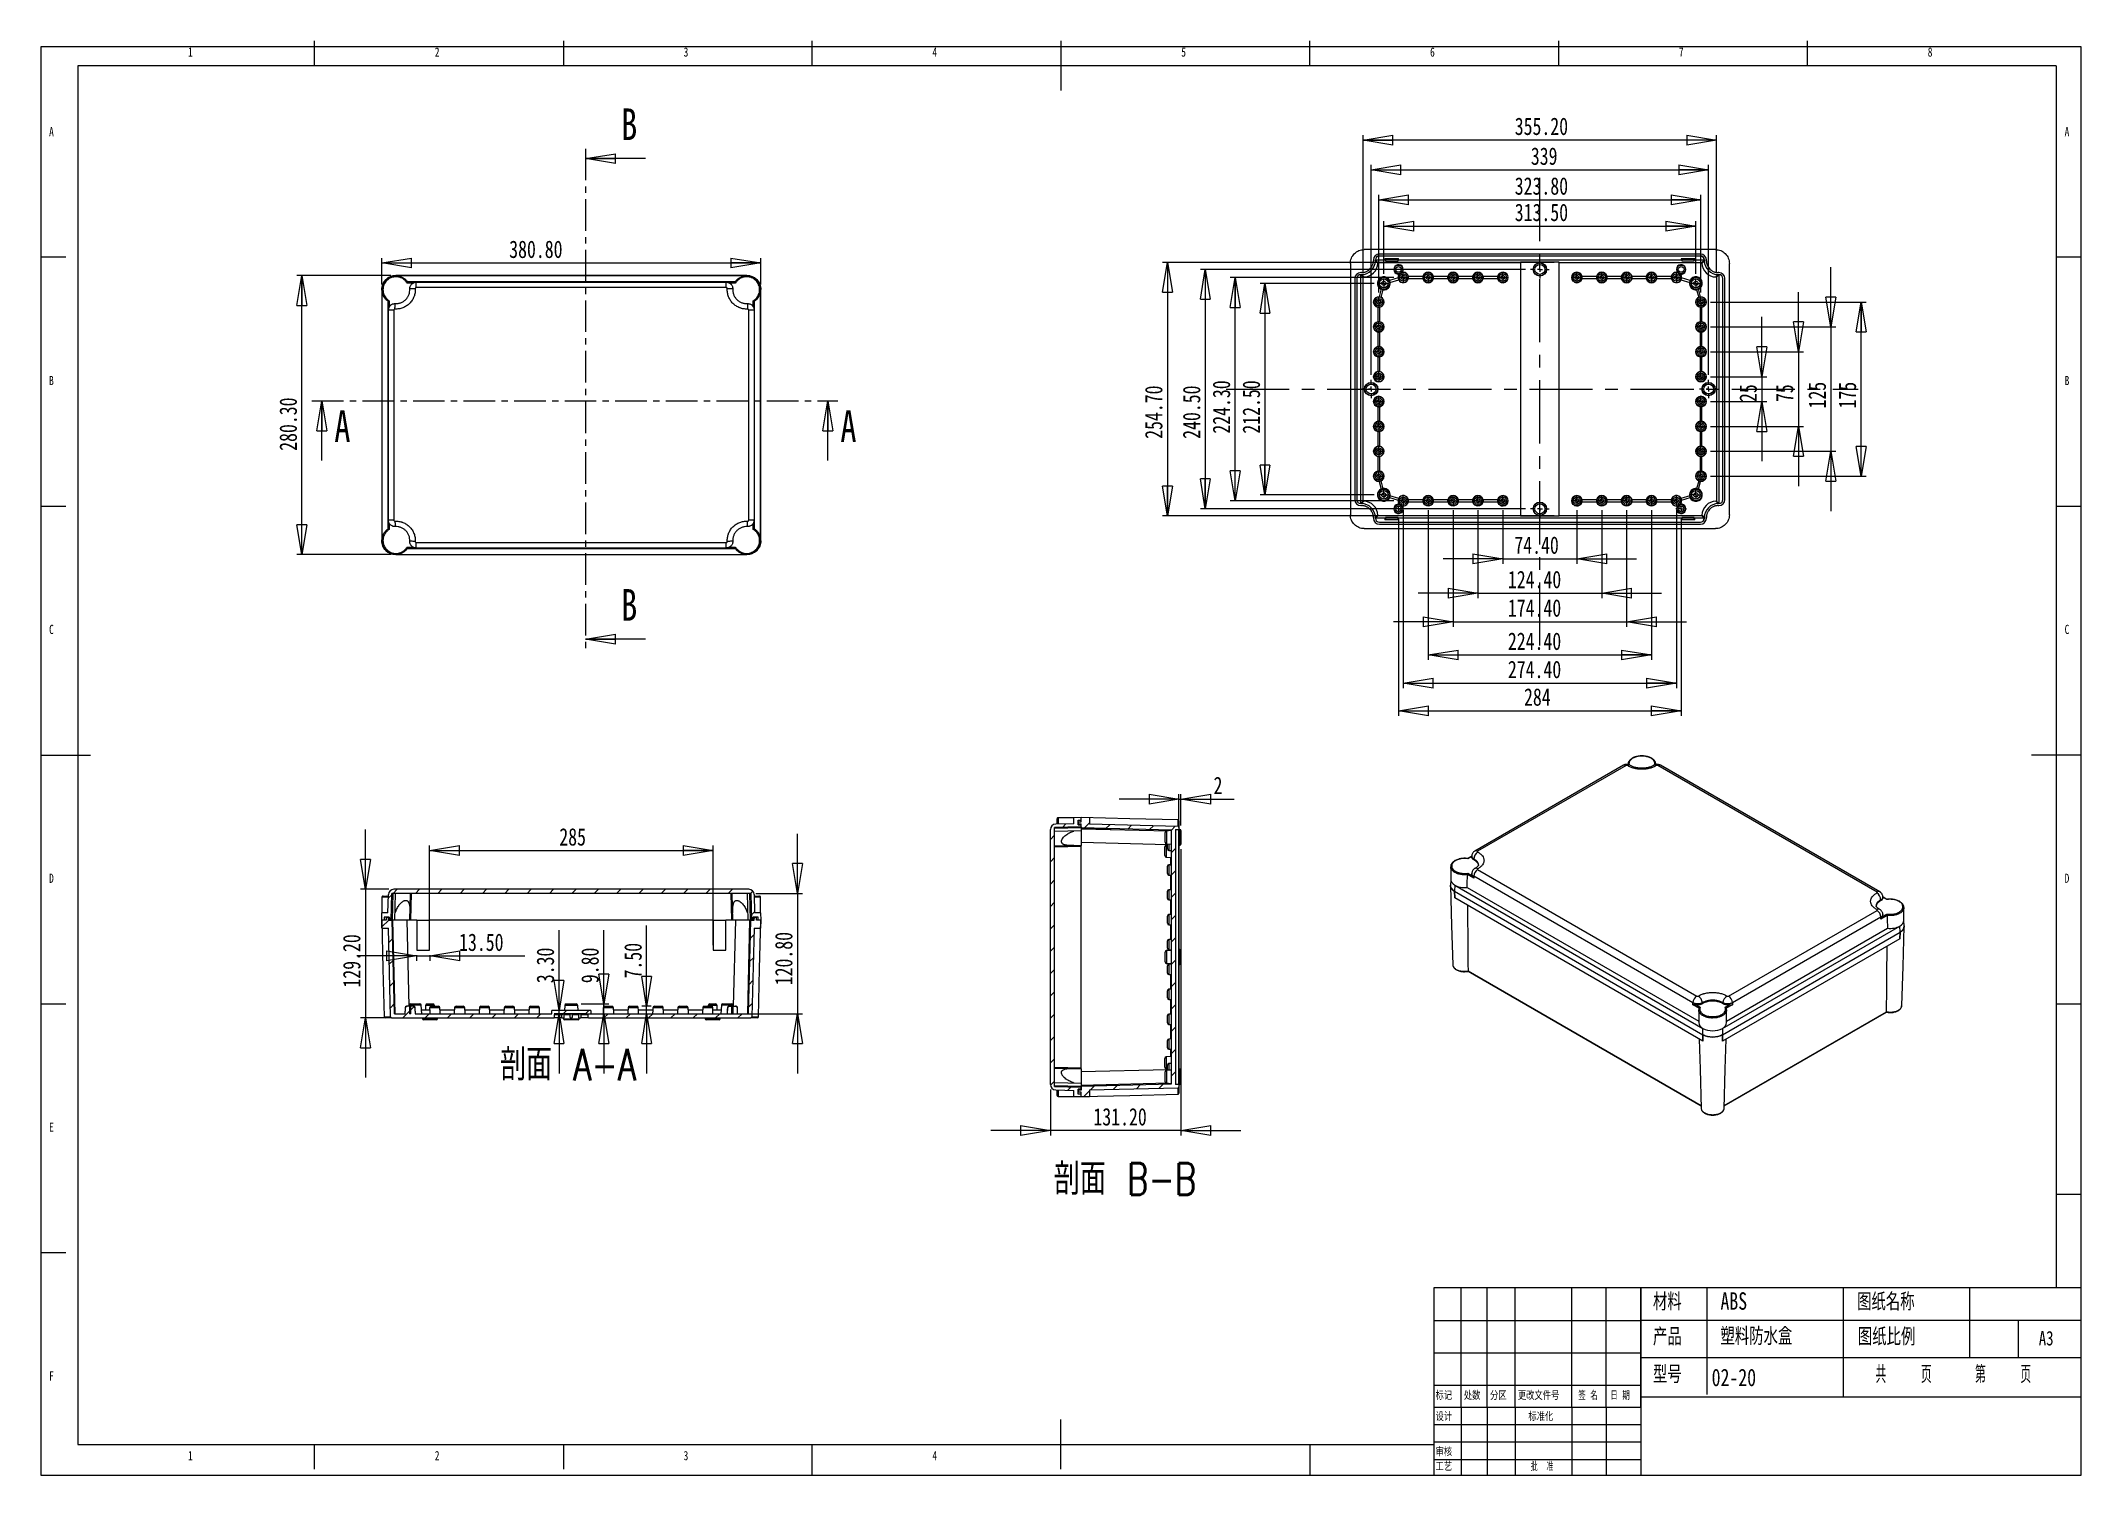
# Model space of a CAD drawing. Header units: millimetres. Extents: x 5 to 415, y 4 to 292.
import ezdxf

# ---------------------------------------------------------------- set-up
doc = ezdxf.new("R2010")
doc.units = ezdxf.units.MM
doc.linetypes.add('CENTER', pattern=[10.16, 6.35, -1.27, 1.27, -1.27])
doc.linetypes.add('CENTERX2', pattern=[20.32, 12.7, -2.54, 2.54, -2.54])
doc.styles.add('SLDTEXTSTYLE0', font='TXT', dxfattribs={"width": 0.75})
doc.styles.add('SLDTEXTSTYLE1', font='TXT', dxfattribs={"width": 0.75, "bigfont": 'bigfont'})
doc.styles.add('SLDTEXTSTYLE2', font='TXT', dxfattribs={"width": 0.666667, "bigfont": 'bigfont'})
doc.styles.add('SLDTEXTSTYLE3', font='TXT', dxfattribs={"width": 0.625, "bigfont": 'bigfont'})
doc.styles.add('SLDTEXTSTYLE6', font='TXT', dxfattribs={"width": 0.558824, "bigfont": 'bigfont'})
doc.dimstyles.new('SLDDIMSTYLE0', dxfattribs={"dimtxt": 3.5, "dimasz": 6, "dimexe": 0, "dimexo": 0.0625, "dimgap": 0.875, "dimtad": 1, "dimlfac": 5, "dimrnd": 1e-09, "dimzin": 4, "dimdsep": 46, "dimtxsty": 'SLDTEXTSTYLE0', "dimblk1": 'CLOSED', "dimblk2": 'CLOSED', "dimsah": 1, "dimcen": 0.09, "dimadec": 0, "dimazin": 1, "dimtfac": 1, "dimtofl": 0, "dimtmove": 0, "dimatfit": 3, "dimldrblk": 'CLOSED', "dimfxl": 0, "dimfrac": 2, "dimtolj": 1, "dimtzin": 12, "dimarcsym": 0})
doc.dimstyles.new('SLDDIMSTYLE1', dxfattribs={"dimtxt": 3.5, "dimasz": 6, "dimexe": 0, "dimexo": 0.0625, "dimgap": 0.875, "dimtad": 1, "dimlfac": 5, "dimrnd": 1e-09, "dimzin": 12, "dimdsep": 46, "dimtxsty": 'SLDTEXTSTYLE0', "dimblk1": 'CLOSED', "dimblk2": 'CLOSED', "dimsah": 1, "dimcen": 0.09, "dimadec": 0, "dimazin": 3, "dimtfac": 1, "dimtofl": 0, "dimtmove": 0, "dimatfit": 3, "dimldrblk": 'CLOSED', "dimfxl": 0, "dimfrac": 2, "dimtolj": 1, "dimtzin": 12, "dimarcsym": 0})
doc.dimstyles.new('SLDDIMSTYLE2', dxfattribs={"dimtxt": 3.5, "dimasz": 6, "dimexe": 0, "dimexo": 0.0625, "dimgap": 0.875, "dimtad": 1, "dimlfac": 5, "dimrnd": 1e-09, "dimzin": 4, "dimdsep": 46, "dimtxsty": 'SLDTEXTSTYLE0', "dimblk1": 'CLOSED', "dimblk2": 'CLOSED', "dimsah": 1, "dimcen": 0.09, "dimadec": 0, "dimazin": 1, "dimtfac": 1, "dimtmove": 0, "dimatfit": 0, "dimldrblk": 'CLOSED', "dimfxl": 0, "dimfrac": 2, "dimtolj": 1, "dimtzin": 12, "dimarcsym": 0})
doc.dimstyles.new('SLDDIMSTYLE3', dxfattribs={"dimtxt": 3.5, "dimasz": 6, "dimexe": 0, "dimexo": 0.0625, "dimgap": 0.875, "dimtad": 1, "dimlfac": 5, "dimrnd": 1e-09, "dimzin": 12, "dimdsep": 46, "dimtxsty": 'SLDTEXTSTYLE0', "dimblk1": 'CLOSED', "dimblk2": 'CLOSED', "dimsah": 1, "dimcen": 0.09, "dimadec": 0, "dimazin": 3, "dimtfac": 1, "dimtmove": 0, "dimatfit": 0, "dimldrblk": 'CLOSED', "dimfxl": 0, "dimfrac": 2, "dimtolj": 1, "dimtzin": 12, "dimarcsym": 0})

msp = doc.modelspace()

# ---------------------------------------------------------------- texts
at = {"color": 7, "linetype": 'Continuous', "lineweight": 0}
for s, insert, char_height, attachment_point, style in [('1', (34.5833, 290.668), 1.8521, 1, 'SLDTEXTSTYLE0'), ('2', (84.1667, 290.668), 1.8521, 1, 'SLDTEXTSTYLE0'), ('3', (134.1667, 290.668), 1.8521, 1, 'SLDTEXTSTYLE0'), ('4', (184.1667, 290.668), 1.8521, 1, 'SLDTEXTSTYLE0'), ('5', (234.1667, 290.668), 1.8521, 1, 'SLDTEXTSTYLE0'), ('6', (284.1667, 290.668), 1.8521, 1, 'SLDTEXTSTYLE0'), ('7', (334.1667, 290.668), 1.8521, 1, 'SLDTEXTSTYLE0'), ('8', (384.1667, 290.668), 1.8521, 1, 'SLDTEXTSTYLE0'), ('A', (6.6667, 274.668), 1.8521, 1, 'SLDTEXTSTYLE0'), ('A', (411.6667, 274.668), 1.8521, 1, 'SLDTEXTSTYLE0'), ('B', (6.6667, 224.668), 1.8521, 1, 'SLDTEXTSTYLE0'), ('B', (411.6667, 224.668), 1.8521, 1, 'SLDTEXTSTYLE0'), ('C', (6.6667, 174.668), 1.8521, 1, 'SLDTEXTSTYLE0'), ('C', (411.6667, 174.668), 1.8521, 1, 'SLDTEXTSTYLE0'), ('D', (6.6667, 124.668), 1.8521, 1, 'SLDTEXTSTYLE0'), ('D', (411.6667, 124.668), 1.8521, 1, 'SLDTEXTSTYLE0'), ('剖面 A-A', (110.9571, 89.4594), 6.35, 2, 'SLDTEXTSTYLE1'), ('E', (6.6667, 74.668), 1.8521, 1, 'SLDTEXTSTYLE0'), ('剖面 B-B', (222.8428, 66.4998), 6.35, 2, 'SLDTEXTSTYLE1'), ('材料', (328.9523, 40.3962), 3.5, 1, 'SLDTEXTSTYLE1'), ('ABS', (342.5153, 40.5457), 3.5, 1, 'SLDTEXTSTYLE0'), ('图纸名称', (369.9672, 40.3962), 3.5, 1, 'SLDTEXTSTYLE1'), ('产品', (328.9523, 33.3787), 3.5, 1, 'SLDTEXTSTYLE1'), ('塑料防水盒', (342.5153, 33.4583), 3.5, 1, 'SLDTEXTSTYLE1'), ('图纸比例', (370.126, 33.3787), 3.5, 1, 'SLDTEXTSTYLE1'), ('A3', (406.4748, 32.7874), 2.91042, 1, 'SLDTEXTSTYLE0'), ('F', (6.6667, 24.668), 1.8521, 1, 'SLDTEXTSTYLE0'), ('型号', (328.9523, 25.8065), 3.5, 1, 'SLDTEXTSTYLE1'), ('02-20', (340.7423, 25.1957), 3.5, 1, 'SLDTEXTSTYLE0'), ('共    页     第    页', (373.6809, 25.8065), 3.5, 1, 'SLDTEXTSTYLE6'), ('标记', (285.2656, 20.5427), 1.5875, 1, 'SLDTEXTSTYLE1'), ('处数', (290.9449, 20.5427), 1.5875, 1, 'SLDTEXTSTYLE1'), ('分区', (296.2101, 20.5427), 1.5875, 1, 'SLDTEXTSTYLE1'), ('更改文件号', (301.8066, 20.5427), 1.5875, 1, 'SLDTEXTSTYLE1'), ('签 名', (313.9509, 20.5427), 1.5875, 1, 'SLDTEXTSTYLE2'), ('日 期', (320.3844, 20.5427), 1.5875, 1, 'SLDTEXTSTYLE2'), ('设计', (285.2656, 16.3098), 1.5875, 1, 'SLDTEXTSTYLE1'), ('标准化', (303.9233, 16.3098), 1.5875, 1, 'SLDTEXTSTYLE1'), ('1', (34.5833, 8.668), 1.8521, 1, 'SLDTEXTSTYLE0'), ('2', (84.1667, 8.668), 1.8521, 1, 'SLDTEXTSTYLE0'), ('3', (134.1667, 8.668), 1.8521, 1, 'SLDTEXTSTYLE0'), ('4', (184.1667, 8.668), 1.8521, 1, 'SLDTEXTSTYLE0'), ('审核', (285.2656, 9.2312), 1.5875, 1, 'SLDTEXTSTYLE1'), ('工艺', (285.2656, 6.282), 1.5875, 1, 'SLDTEXTSTYLE1'), ('批  准', (304.3966, 6.282), 1.5875, 1, 'SLDTEXTSTYLE3')]:
    msp.add_mtext(s, dxfattribs=dict(at, insert=insert, char_height=char_height, attachment_point=attachment_point, style=style))
at = {"color": 7, "linetype": 'Continuous', "char_height": 6.35, "attachment_point": 1, "style": 'SLDTEXTSTYLE0'}
for s, insert in [('B', (121.6144, 278.4161)), ('A', (63.9767, 217.7569)), ('A', (165.6649, 217.7569)), ('B', (121.6144, 181.8457))]:
    msp.add_mtext(s, dxfattribs=dict(at, insert=insert))

# ---------------------------------------------------------------- blocks, each defined once
blk = doc.blocks.new('_CLOSED')
at = {"color": 0, "linetype": 'ByBlock', "lineweight": -2}
for p, q in [((-1, 0.166667), (0, 0)), ((-1, 0.166667), (-1, -0.166667)), ((0, 0), (-1, -0.166667)), ((0, 0), (-1, 0))]:
    blk.add_line(p, q, dxfattribs=at)
blk = doc.blocks.new('*D2')
at = {"color": 7, "linetype": 'Continuous', "lineweight": 0}
for p, q in [((73.52, 243.03), (73.52, 248.36)), ((73.52, 247.36), (149.68, 247.36)), ((149.68, 243.03), (149.68, 248.36))]:
    blk.add_line(p, q, dxfattribs=at)
at = {"color": 7, "linetype": 'Continuous', "lineweight": 0, "xscale": 6, "yscale": 6, "rotation": 180.0000000000004}
blk.add_blockref('_CLOSED', (73.52, 247.36, 6.94), dxfattribs=at)
at = {"color": 7, "linetype": 'Continuous', "lineweight": 0, "xscale": 6, "yscale": 6}
blk.add_blockref('_CLOSED', (149.68, 247.36, 6.94), dxfattribs=at)
at = {"color": 7, "linetype": 'Continuous', "lineweight": 0, "insert": (99.12, 251.87), "char_height": 3.5, "attachment_point": 1, "style": 'SLDTEXTSTYLE0'}
blk.add_mtext('380.80', dxfattribs=at)
blk = doc.blocks.new('*D3')
at = {"color": 7, "linetype": 'Continuous', "lineweight": 0}
for p, q in [((75.32, 244.83), (56.47, 244.83)), ((57.47, 188.77), (57.47, 244.83)), ((75.32, 188.77), (56.47, 188.77))]:
    blk.add_line(p, q, dxfattribs=at)
at = {"color": 7, "linetype": 'Continuous', "lineweight": 0, "xscale": 6, "yscale": 6}
for p, rotation in [((57.47, 244.83, 6.94), 90.0000000000004), ((57.47, 188.77, 6.94), 270.0000000000004)]:
    blk.add_blockref('_CLOSED', p, dxfattribs=dict(at, rotation=rotation))
at = {"color": 7, "linetype": 'Continuous', "lineweight": 0, "insert": (52.95, 209.62), "char_height": 3.5, "attachment_point": 1, "rotation": 90, "style": 'SLDTEXTSTYLE0'}
blk.add_mtext('280.30', dxfattribs=at)
blk = doc.blocks.new('*D4')
at = {"color": 7, "linetype": 'Continuous', "lineweight": 0}
for p, q in [((270.7, 245.55), (270.7, 273.06)), ((341.74, 272.06), (270.7, 272.06)), ((341.74, 245.55), (341.74, 273.06))]:
    blk.add_line(p, q, dxfattribs=at)
at = {"color": 7, "linetype": 'Continuous', "lineweight": 0, "xscale": 6, "yscale": 6, "rotation": 180.0000000000004}
blk.add_blockref('_CLOSED', (270.7, 272.06, 9.74), dxfattribs=at)
at = {"color": 7, "linetype": 'Continuous', "lineweight": 0, "xscale": 6, "yscale": 6}
blk.add_blockref('_CLOSED', (341.74, 272.06, 9.74), dxfattribs=at)
at = {"color": 7, "linetype": 'Continuous', "lineweight": 0, "insert": (301.18, 276.58), "char_height": 3.5, "attachment_point": 1, "style": 'SLDTEXTSTYLE0'}
blk.add_mtext('355.20', dxfattribs=at)
blk = doc.blocks.new('*D5')
at = {"color": 7, "linetype": 'Continuous', "lineweight": 0}
for p, q in [((309.12, 247.49), (230.38, 247.49)), ((231.38, 247.49), (231.38, 196.55)), ((309.12, 196.55), (230.38, 196.55))]:
    blk.add_line(p, q, dxfattribs=at)
at = {"color": 7, "linetype": 'Continuous', "lineweight": 0, "xscale": 6, "yscale": 6}
for p, rotation in [((231.38, 247.49, 9.74), 90.0000000000004), ((231.38, 196.55, 9.74), 270.0000000000004)]:
    blk.add_blockref('_CLOSED', p, dxfattribs=dict(at, rotation=rotation))
at = {"color": 7, "linetype": 'Continuous', "lineweight": 0, "insert": (226.87, 212.03), "char_height": 3.5, "attachment_point": 1, "rotation": 90, "style": 'SLDTEXTSTYLE0'}
blk.add_mtext('254.70', dxfattribs=at)
blk = doc.blocks.new('*D6')
at = {"color": 7, "linetype": 'Continuous', "lineweight": 0}
for p, q in [((272.32, 224.87), (272.32, 267.06)), ((340.12, 224.87), (340.12, 267.06)), ((272.32, 266.06), (340.12, 266.06))]:
    blk.add_line(p, q, dxfattribs=at)
at = {"color": 7, "linetype": 'Continuous', "lineweight": 0, "xscale": 6, "yscale": 6, "rotation": 180.0000000000004}
blk.add_blockref('_CLOSED', (272.32, 266.06, 9.74), dxfattribs=at)
at = {"color": 7, "linetype": 'Continuous', "lineweight": 0, "xscale": 6, "yscale": 6}
blk.add_blockref('_CLOSED', (340.12, 266.06, 9.74), dxfattribs=at)
at = {"color": 7, "linetype": 'Continuous', "lineweight": 0, "insert": (304.41, 270.58), "char_height": 3.5, "attachment_point": 1, "style": 'SLDTEXTSTYLE0'}
blk.add_mtext('339', dxfattribs=at)
blk = doc.blocks.new('*D7')
at = {"color": 7, "linetype": 'Continuous', "lineweight": 0}
for p, q in [((273.84, 241.42), (273.84, 261.06)), ((273.84, 260.06), (338.6, 260.06)), ((338.6, 241.42), (338.6, 261.06))]:
    blk.add_line(p, q, dxfattribs=at)
at = {"color": 7, "linetype": 'Continuous', "lineweight": 0, "xscale": 6, "yscale": 6, "rotation": 180.0000000000004}
blk.add_blockref('_CLOSED', (273.84, 260.06, 9.74), dxfattribs=at)
at = {"color": 7, "linetype": 'Continuous', "lineweight": 0, "xscale": 6, "yscale": 6}
blk.add_blockref('_CLOSED', (338.6, 260.06, 9.74), dxfattribs=at)
at = {"color": 7, "linetype": 'Continuous', "lineweight": 0, "insert": (301.18, 264.58), "char_height": 3.5, "attachment_point": 1, "style": 'SLDTEXTSTYLE0'}
blk.add_mtext('323.80', dxfattribs=at)
blk = doc.blocks.new('*D8')
at = {"color": 7, "linetype": 'Continuous', "lineweight": 0}
for p, q in [((274.87, 245.19), (274.87, 255.77)), ((274.87, 254.77), (337.57, 254.77)), ((337.57, 245.19), (337.57, 255.77))]:
    blk.add_line(p, q, dxfattribs=at)
at = {"color": 7, "linetype": 'Continuous', "lineweight": 0, "xscale": 6, "yscale": 6, "rotation": 180.0000000000004}
blk.add_blockref('_CLOSED', (274.87, 254.77, 9.74), dxfattribs=at)
at = {"color": 7, "linetype": 'Continuous', "lineweight": 0, "xscale": 6, "yscale": 6}
blk.add_blockref('_CLOSED', (337.57, 254.77, 9.74), dxfattribs=at)
at = {"color": 7, "linetype": 'Continuous', "lineweight": 0, "insert": (301.18, 259.28), "char_height": 3.5, "attachment_point": 1, "style": 'SLDTEXTSTYLE0'}
blk.add_mtext('313.50', dxfattribs=at)
blk = doc.blocks.new('*D9')
at = {"color": 7, "linetype": 'Continuous', "lineweight": 0}
for p, q in [((277.82, 195.89), (277.82, 156.4)), ((334.62, 195.89), (334.62, 156.4)), ((277.82, 157.4), (334.62, 157.4))]:
    blk.add_line(p, q, dxfattribs=at)
at = {"color": 7, "linetype": 'Continuous', "lineweight": 0, "xscale": 6, "yscale": 6, "rotation": 180.0000000000004}
blk.add_blockref('_CLOSED', (277.82, 157.4, 9.74), dxfattribs=at)
at = {"color": 7, "linetype": 'Continuous', "lineweight": 0, "xscale": 6, "yscale": 6}
blk.add_blockref('_CLOSED', (334.62, 157.4, 9.74), dxfattribs=at)
at = {"color": 7, "linetype": 'Continuous', "lineweight": 0, "insert": (303.04, 161.91), "char_height": 3.5, "attachment_point": 1, "style": 'SLDTEXTSTYLE0'}
blk.add_mtext('284', dxfattribs=at)
blk = doc.blocks.new('*D10')
at = {"color": 7, "linetype": 'Continuous', "lineweight": 0}
for p, q in [((278.78, 197.69), (278.78, 161.94)), ((333.66, 197.69), (333.66, 161.94)), ((278.78, 162.94), (333.66, 162.94))]:
    blk.add_line(p, q, dxfattribs=at)
at = {"color": 7, "linetype": 'Continuous', "lineweight": 0, "xscale": 6, "yscale": 6, "rotation": 180.0000000000004}
blk.add_blockref('_CLOSED', (278.78, 162.94, 9.74), dxfattribs=at)
at = {"color": 7, "linetype": 'Continuous', "lineweight": 0, "xscale": 6, "yscale": 6}
blk.add_blockref('_CLOSED', (333.66, 162.94, 9.74), dxfattribs=at)
at = {"color": 7, "linetype": 'Continuous', "lineweight": 0, "insert": (299.8, 167.45), "char_height": 3.5, "attachment_point": 1, "style": 'SLDTEXTSTYLE0'}
blk.add_mtext('274.40', dxfattribs=at)
blk = doc.blocks.new('*D11')
at = {"color": 7, "linetype": 'Continuous', "lineweight": 0}
for p, q in [((283.78, 197.69), (283.78, 167.6)), ((328.66, 197.69), (328.66, 167.6)), ((283.78, 168.6), (328.66, 168.6))]:
    blk.add_line(p, q, dxfattribs=at)
at = {"color": 7, "linetype": 'Continuous', "lineweight": 0, "xscale": 6, "yscale": 6, "rotation": 180.0000000000004}
blk.add_blockref('_CLOSED', (283.78, 168.6, 9.74), dxfattribs=at)
at = {"color": 7, "linetype": 'Continuous', "lineweight": 0, "xscale": 6, "yscale": 6}
blk.add_blockref('_CLOSED', (328.66, 168.6, 9.74), dxfattribs=at)
at = {"color": 7, "linetype": 'Continuous', "lineweight": 0, "insert": (299.8, 173.12), "char_height": 3.5, "attachment_point": 1, "style": 'SLDTEXTSTYLE0'}
blk.add_mtext('224.40', dxfattribs=at)
blk = doc.blocks.new('*D12')
at = {"color": 7, "linetype": 'Continuous', "lineweight": 0}
for p, q in [((288.78, 197.69), (288.78, 174.29)), ((323.66, 197.69), (323.66, 174.29)), ((288.78, 175.29), (276.78, 175.29)), ((288.78, 175.29), (323.66, 175.29)), ((323.66, 175.29), (335.66, 175.29))]:
    blk.add_line(p, q, dxfattribs=at)
at = {"color": 7, "linetype": 'Continuous', "lineweight": 0, "xscale": 6, "yscale": 6}
blk.add_blockref('_CLOSED', (288.78, 175.29, 9.74), dxfattribs=at)
at = {"color": 7, "linetype": 'Continuous', "lineweight": 0, "xscale": 6, "yscale": 6, "rotation": 180.0000000000004}
blk.add_blockref('_CLOSED', (323.66, 175.29, 9.74), dxfattribs=at)
at = {"color": 7, "linetype": 'Continuous', "lineweight": 0, "insert": (299.8, 179.8), "char_height": 3.5, "attachment_point": 1, "style": 'SLDTEXTSTYLE0'}
blk.add_mtext('174.40', dxfattribs=at)
blk = doc.blocks.new('*D13')
at = {"color": 7, "linetype": 'Continuous', "lineweight": 0}
for p, q in [((293.78, 197.69), (293.78, 180)), ((318.66, 197.69), (318.66, 180)), ((293.78, 181), (281.78, 181)), ((293.78, 181), (318.66, 181)), ((318.66, 181), (330.66, 181))]:
    blk.add_line(p, q, dxfattribs=at)
at = {"color": 7, "linetype": 'Continuous', "lineweight": 0, "xscale": 6, "yscale": 6}
blk.add_blockref('_CLOSED', (293.78, 181, 9.74), dxfattribs=at)
at = {"color": 7, "linetype": 'Continuous', "lineweight": 0, "xscale": 6, "yscale": 6, "rotation": 180.0000000000004}
blk.add_blockref('_CLOSED', (318.66, 181, 9.74), dxfattribs=at)
at = {"color": 7, "linetype": 'Continuous', "lineweight": 0, "insert": (299.8, 185.52), "char_height": 3.5, "attachment_point": 1, "style": 'SLDTEXTSTYLE0'}
blk.add_mtext('124.40', dxfattribs=at)
blk = doc.blocks.new('*D14')
at = {"color": 7, "linetype": 'Continuous', "lineweight": 0}
for p, q in [((298.78, 197.69), (298.78, 186.92)), ((313.66, 197.69), (313.66, 186.92)), ((298.78, 187.92), (286.78, 187.92)), ((298.78, 187.92), (313.66, 187.92)), ((313.66, 187.92), (325.66, 187.92))]:
    blk.add_line(p, q, dxfattribs=at)
at = {"color": 7, "linetype": 'Continuous', "lineweight": 0, "xscale": 6, "yscale": 6}
blk.add_blockref('_CLOSED', (298.78, 187.92, 9.74), dxfattribs=at)
at = {"color": 7, "linetype": 'Continuous', "lineweight": 0, "xscale": 6, "yscale": 6, "rotation": 180.0000000000004}
blk.add_blockref('_CLOSED', (313.66, 187.92, 9.74), dxfattribs=at)
at = {"color": 7, "linetype": 'Continuous', "lineweight": 0, "insert": (301.1, 192.43), "char_height": 3.5, "attachment_point": 1, "style": 'SLDTEXTSTYLE0'}
blk.add_mtext('74.40', dxfattribs=at)
blk = doc.blocks.new('*D15')
at = {"color": 7, "linetype": 'Continuous', "lineweight": 0}
for p, q in [((303.37, 246.07), (238, 246.07)), ((239, 246.07), (239, 197.97)), ((303.37, 197.97), (238, 197.97))]:
    blk.add_line(p, q, dxfattribs=at)
at = {"color": 7, "linetype": 'Continuous', "lineweight": 0, "xscale": 6, "yscale": 6}
for p, rotation in [((239, 246.07, 9.74), 90.0000000000004), ((239, 197.97, 9.74), 270.0000000000004)]:
    blk.add_blockref('_CLOSED', p, dxfattribs=dict(at, rotation=rotation))
at = {"color": 7, "linetype": 'Continuous', "lineweight": 0, "insert": (234.48, 212.03), "char_height": 3.5, "attachment_point": 1, "rotation": 90, "style": 'SLDTEXTSTYLE0'}
blk.add_mtext('240.50', dxfattribs=at)
blk = doc.blocks.new('*D16')
at = {"color": 7, "linetype": 'Continuous', "lineweight": 0}
for p, q in [((276.88, 244.45), (243.99, 244.45)), ((244.99, 199.59), (244.99, 244.45)), ((276.88, 199.59), (243.99, 199.59))]:
    blk.add_line(p, q, dxfattribs=at)
at = {"color": 7, "linetype": 'Continuous', "lineweight": 0, "xscale": 6, "yscale": 6}
for p, rotation in [((244.99, 244.45, 9.74), 90.0000000000004), ((244.99, 199.59, 9.74), 270.0000000000004)]:
    blk.add_blockref('_CLOSED', p, dxfattribs=dict(at, rotation=rotation))
at = {"color": 7, "linetype": 'Continuous', "lineweight": 0, "insert": (240.48, 213.07), "char_height": 3.5, "attachment_point": 1, "rotation": 90, "style": 'SLDTEXTSTYLE0'}
blk.add_mtext('224.30', dxfattribs=at)
blk = doc.blocks.new('*D17')
at = {"color": 7, "linetype": 'Continuous', "lineweight": 0}
for p, q in [((272.95, 243.27), (249.99, 243.27)), ((250.99, 243.27), (250.99, 200.77)), ((272.95, 200.77), (249.99, 200.77))]:
    blk.add_line(p, q, dxfattribs=at)
at = {"color": 7, "linetype": 'Continuous', "lineweight": 0, "xscale": 6, "yscale": 6}
for p, rotation in [((250.99, 243.27, 9.74), 90.0000000000004), ((250.99, 200.77, 9.74), 270.0000000000004)]:
    blk.add_blockref('_CLOSED', p, dxfattribs=dict(at, rotation=rotation))
at = {"color": 7, "linetype": 'Continuous', "lineweight": 0, "insert": (246.48, 213.07), "char_height": 3.5, "attachment_point": 1, "rotation": 90, "style": 'SLDTEXTSTYLE0'}
blk.add_mtext('212.50', dxfattribs=at)
blk = doc.blocks.new('*D18')
at = {"color": 7, "linetype": 'Continuous', "lineweight": 0}
for p, q in [((340.5, 239.52), (371.76, 239.52)), ((370.76, 204.52), (370.76, 239.52)), ((340.5, 204.52), (371.76, 204.52))]:
    blk.add_line(p, q, dxfattribs=at)
at = {"color": 7, "linetype": 'Continuous', "lineweight": 0, "xscale": 6, "yscale": 6}
for p, rotation in [((370.76, 239.52, 9.74), 90.0000000000004), ((370.76, 204.52, 9.74), 270.0000000000004)]:
    blk.add_blockref('_CLOSED', p, dxfattribs=dict(at, rotation=rotation))
at = {"color": 7, "linetype": 'Continuous', "lineweight": 0, "insert": (366.25, 218.13), "char_height": 3.5, "attachment_point": 1, "rotation": 90, "style": 'SLDTEXTSTYLE0'}
blk.add_mtext('175', dxfattribs=at)
blk = doc.blocks.new('*D19')
at = {"color": 7, "linetype": 'Continuous', "lineweight": 0}
for p, q in [((364.7, 234.52), (364.7, 246.52)), ((340.5, 234.52), (365.7, 234.52)), ((364.7, 234.52), (364.7, 209.52)), ((340.5, 209.52), (365.7, 209.52)), ((364.7, 209.52), (364.7, 197.52))]:
    blk.add_line(p, q, dxfattribs=at)
at = {"color": 7, "linetype": 'Continuous', "lineweight": 0, "xscale": 6, "yscale": 6}
for p, rotation in [((364.7, 234.52, 9.74), 270.0000000000004), ((364.7, 209.52, 9.74), 90.0000000000004)]:
    blk.add_blockref('_CLOSED', p, dxfattribs=dict(at, rotation=rotation))
at = {"color": 7, "linetype": 'Continuous', "lineweight": 0, "insert": (360.19, 218.13), "char_height": 3.5, "attachment_point": 1, "rotation": 90, "style": 'SLDTEXTSTYLE0'}
blk.add_mtext('125', dxfattribs=at)
blk = doc.blocks.new('*D20')
at = {"color": 7, "linetype": 'Continuous', "lineweight": 0}
for p, q in [((358.17, 229.52), (358.17, 241.52)), ((340.5, 229.52), (359.17, 229.52)), ((358.17, 229.52), (358.17, 214.52)), ((340.5, 214.52), (359.17, 214.52)), ((358.17, 214.52), (358.17, 202.52))]:
    blk.add_line(p, q, dxfattribs=at)
at = {"color": 7, "linetype": 'Continuous', "lineweight": 0, "xscale": 6, "yscale": 6}
for p, rotation in [((358.17, 229.52, 9.74), 270.0000000000004), ((358.17, 214.52, 9.74), 90.0000000000004)]:
    blk.add_blockref('_CLOSED', p, dxfattribs=dict(at, rotation=rotation))
at = {"color": 7, "linetype": 'Continuous', "lineweight": 0, "insert": (353.66, 219.42), "char_height": 3.5, "attachment_point": 1, "rotation": 90, "style": 'SLDTEXTSTYLE0'}
blk.add_mtext('75', dxfattribs=at)
blk = doc.blocks.new('*D21')
at = {"color": 7, "linetype": 'Continuous', "lineweight": 0}
for p, q in [((350.83, 224.52), (350.83, 236.52)), ((340.5, 224.52), (351.83, 224.52)), ((350.83, 224.52), (350.83, 219.52)), ((340.5, 219.52), (351.83, 219.52)), ((350.83, 219.52), (350.83, 207.52))]:
    blk.add_line(p, q, dxfattribs=at)
at = {"color": 7, "linetype": 'Continuous', "lineweight": 0, "xscale": 6, "yscale": 6}
for p, rotation in [((350.83, 224.52, 9.74), 270.0000000000004), ((350.83, 219.52, 9.74), 90.0000000000004)]:
    blk.add_blockref('_CLOSED', p, dxfattribs=dict(at, rotation=rotation))
at = {"color": 7, "linetype": 'Continuous', "lineweight": 0, "insert": (346.32, 219.42), "char_height": 3.5, "attachment_point": 1, "rotation": 90, "style": 'SLDTEXTSTYLE0'}
blk.add_mtext('25', dxfattribs=at)
blk = doc.blocks.new('SW_CENTERMARKSYMBOL_0')
at = {"color": 0, "linetype": 'Continuous', "lineweight": 0}
for p, q in [((-0.5, 0), (-0.9, 0)), ((0, 0), (-0.5, 0)), ((0, 0.5), (0, 0.9)), ((0, 0), (0, 0.5)), ((0, 0), (0, -0.5)), ((0, 0), (0.5, 0)), ((0.5, 0), (0.9, 0)), ((0, -0.5), (0, -0.9))]:
    blk.add_line(p, q, dxfattribs=at)
blk = doc.blocks.new('SW_CENTERMARKSYMBOL_1')
at = {"color": 0, "linetype": 'Continuous', "lineweight": 0}
for p, q in [((-0.5, 0), (-0.9, 0)), ((0, 0), (-0.5, 0)), ((0, 0.5), (0, 0.9)), ((0, 0), (0, 0.5)), ((0, 0), (0, -0.5)), ((0, 0), (0.5, 0)), ((0.5, 0), (0.9, 0)), ((0, -0.5), (0, -0.9))]:
    blk.add_line(p, q, dxfattribs=at)
blk = doc.blocks.new('SW_CENTERMARKSYMBOL_2')
at = {"color": 0, "linetype": 'Continuous', "lineweight": 0}
for p, q in [((-0.5, 0), (-0.9, 0)), ((0, 0), (-0.5, 0)), ((0, 0.5), (0, 0.9)), ((0, 0), (0, 0.5)), ((0, 0), (0, -0.5)), ((0, 0), (0.5, 0)), ((0.5, 0), (0.9, 0)), ((0, -0.5), (0, -0.9))]:
    blk.add_line(p, q, dxfattribs=at)
blk = doc.blocks.new('SW_CENTERMARKSYMBOL_3')
at = {"color": 0, "linetype": 'Continuous', "lineweight": 0}
for p, q in [((-0.5, 0), (-0.9, 0)), ((0, 0), (-0.5, 0)), ((0, 0.5), (0, 0.9)), ((0, 0), (0, 0.5)), ((0, 0), (0, -0.5)), ((0, 0), (0.5, 0)), ((0.5, 0), (0.9, 0)), ((0, -0.5), (0, -0.9))]:
    blk.add_line(p, q, dxfattribs=at)
blk = doc.blocks.new('SW_CENTERMARKSYMBOL_4')
at = {"color": 0, "linetype": 'Continuous', "lineweight": 0}
for p, q in [((-0.5, 0), (-0.9, 0)), ((0, 0), (-0.5, 0)), ((0, 0.5), (0, 0.9)), ((0, 0), (0, 0.5)), ((0, 0), (0, -0.5)), ((0, 0), (0.5, 0)), ((0.5, 0), (0.9, 0)), ((0, -0.5), (0, -0.9))]:
    blk.add_line(p, q, dxfattribs=at)
blk = doc.blocks.new('SW_CENTERMARKSYMBOL_5')
at = {"color": 0, "linetype": 'Continuous', "lineweight": 0}
for p, q in [((-0.5, 0), (-0.9, 0)), ((0, 0), (-0.5, 0)), ((0, 0.5), (0, 0.9)), ((0, 0), (0, 0.5)), ((0, 0), (0, -0.5)), ((0, 0), (0.5, 0)), ((0.5, 0), (0.9, 0)), ((0, -0.5), (0, -0.9))]:
    blk.add_line(p, q, dxfattribs=at)
blk = doc.blocks.new('SW_CENTERMARKSYMBOL_6')
at = {"color": 0, "linetype": 'Continuous', "lineweight": 0}
for p, q in [((-0.5, 0), (-0.9, 0)), ((0, 0), (-0.5, 0)), ((0, 0.5), (0, 0.9)), ((0, 0), (0, 0.5)), ((0, 0), (0, -0.5)), ((0, 0), (0.5, 0)), ((0.5, 0), (0.9, 0)), ((0, -0.5), (0, -0.9))]:
    blk.add_line(p, q, dxfattribs=at)
blk = doc.blocks.new('SW_CENTERMARKSYMBOL_7')
at = {"color": 0, "linetype": 'Continuous', "lineweight": 0}
for p, q in [((-0.5, 0), (-0.9, 0)), ((0, 0), (-0.5, 0)), ((0, 0.5), (0, 0.9)), ((0, 0), (0, 0.5)), ((0, 0), (0, -0.5)), ((0, 0), (0.5, 0)), ((0.5, 0), (0.9, 0)), ((0, -0.5), (0, -0.9))]:
    blk.add_line(p, q, dxfattribs=at)
blk = doc.blocks.new('SW_CENTERMARKSYMBOL_8')
at = {"color": 0, "linetype": 'Continuous', "lineweight": 0}
for p, q in [((-0.5, 0), (-0.92, 0)), ((0, 0), (-0.5, 0)), ((0, 0.5), (0, 0.92)), ((0, 0), (0, 0.5)), ((0, 0), (0, -0.5)), ((0, 0), (0.5, 0)), ((0.5, 0), (0.92, 0)), ((0, -0.5), (0, -0.92))]:
    blk.add_line(p, q, dxfattribs=at)
blk = doc.blocks.new('SW_CENTERMARKSYMBOL_9')
at = {"color": 0, "linetype": 'Continuous', "lineweight": 0}
for p, q in [((-0.5, 0), (-0.9, 0)), ((0, 0), (-0.5, 0)), ((0, 0.5), (0, 0.9)), ((0, 0), (0, 0.5)), ((0, 0), (0, -0.5)), ((0, 0), (0.5, 0)), ((0.5, 0), (0.9, 0)), ((0, -0.5), (0, -0.9))]:
    blk.add_line(p, q, dxfattribs=at)
blk = doc.blocks.new('SW_CENTERMARKSYMBOL_10')
at = {"color": 0, "linetype": 'Continuous', "lineweight": 0}
for p, q in [((-0.5, 0), (-0.9, 0)), ((0, 0), (-0.5, 0)), ((0, 0.5), (0, 0.9)), ((0, 0), (0, 0.5)), ((0, 0), (0, -0.5)), ((0, 0), (0.5, 0)), ((0.5, 0), (0.9, 0)), ((0, -0.5), (0, -0.9))]:
    blk.add_line(p, q, dxfattribs=at)
blk = doc.blocks.new('SW_CENTERMARKSYMBOL_11')
at = {"color": 0, "linetype": 'Continuous', "lineweight": 0}
for p, q in [((-0.5, 0), (-0.9, 0)), ((0, 0), (-0.5, 0)), ((0, 0.5), (0, 0.9)), ((0, 0), (0, 0.5)), ((0, 0), (0, -0.5)), ((0, 0), (0.5, 0)), ((0.5, 0), (0.9, 0)), ((0, -0.5), (0, -0.9))]:
    blk.add_line(p, q, dxfattribs=at)
blk = doc.blocks.new('SW_CENTERMARKSYMBOL_12')
at = {"color": 0, "linetype": 'Continuous', "lineweight": 0}
for p, q in [((-0.5, 0), (-0.9, 0)), ((0, 0), (-0.5, 0)), ((0, 0.5), (0, 0.9)), ((0, 0), (0, 0.5)), ((0, 0), (0, -0.5)), ((0, 0), (0.5, 0)), ((0.5, 0), (0.9, 0)), ((0, -0.5), (0, -0.9))]:
    blk.add_line(p, q, dxfattribs=at)
blk = doc.blocks.new('SW_CENTERMARKSYMBOL_13')
at = {"color": 0, "linetype": 'Continuous', "lineweight": 0}
for p, q in [((-0.5, 0), (-0.9, 0)), ((0, 0), (-0.5, 0)), ((0, 0.5), (0, 0.9)), ((0, 0), (0, 0.5)), ((0, 0), (0, -0.5)), ((0, 0), (0.5, 0)), ((0.5, 0), (0.9, 0)), ((0, -0.5), (0, -0.9))]:
    blk.add_line(p, q, dxfattribs=at)
blk = doc.blocks.new('SW_CENTERMARKSYMBOL_14')
at = {"color": 0, "linetype": 'Continuous', "lineweight": 0}
for p, q in [((-0.5, 0), (-0.9, 0)), ((0, 0), (-0.5, 0)), ((0, 0.5), (0, 0.9)), ((0, 0), (0, 0.5)), ((0, 0), (0, -0.5)), ((0, 0), (0.5, 0)), ((0.5, 0), (0.9, 0)), ((0, -0.5), (0, -0.9))]:
    blk.add_line(p, q, dxfattribs=at)
blk = doc.blocks.new('SW_CENTERMARKSYMBOL_15')
at = {"color": 0, "linetype": 'Continuous', "lineweight": 0}
for p, q in [((-0.5, 0), (-0.9, 0)), ((0, 0), (-0.5, 0)), ((0, 0.5), (0, 0.9)), ((0, 0), (0, 0.5)), ((0, 0), (0, -0.5)), ((0, 0), (0.5, 0)), ((0.5, 0), (0.9, 0)), ((0, -0.5), (0, -0.9))]:
    blk.add_line(p, q, dxfattribs=at)
blk = doc.blocks.new('SW_CENTERMARKSYMBOL_16')
at = {"color": 0, "linetype": 'Continuous', "lineweight": 0}
for p, q in [((-0.5, 0), (-0.9, 0)), ((0, 0), (-0.5, 0)), ((0, 0.5), (0, 0.9)), ((0, 0), (0, 0.5)), ((0, 0), (0, -0.5)), ((0, 0), (0.5, 0)), ((0.5, 0), (0.9, 0)), ((0, -0.5), (0, -0.9))]:
    blk.add_line(p, q, dxfattribs=at)
blk = doc.blocks.new('SW_CENTERMARKSYMBOL_17')
at = {"color": 0, "linetype": 'Continuous', "lineweight": 0}
for p, q in [((-0.5, 0), (-0.9, 0)), ((0, 0), (-0.5, 0)), ((0, 0.5), (0, 0.9)), ((0, 0), (0, 0.5)), ((0, 0), (0, -0.5)), ((0, 0), (0.5, 0)), ((0.5, 0), (0.9, 0)), ((0, -0.5), (0, -0.9))]:
    blk.add_line(p, q, dxfattribs=at)
blk = doc.blocks.new('SW_CENTERMARKSYMBOL_18')
at = {"color": 0, "linetype": 'Continuous', "lineweight": 0}
for p, q in [((-0.5, 0), (-0.9, 0)), ((0, 0), (-0.5, 0)), ((0, 0.5), (0, 0.9)), ((0, 0), (0, 0.5)), ((0, 0), (0, -0.5)), ((0, 0), (0.5, 0)), ((0.5, 0), (0.9, 0)), ((0, -0.5), (0, -0.9))]:
    blk.add_line(p, q, dxfattribs=at)
blk = doc.blocks.new('SW_CENTERMARKSYMBOL_19')
at = {"color": 0, "linetype": 'Continuous', "lineweight": 0}
for p, q in [((-0.5, 0), (-0.9, 0)), ((0, 0), (-0.5, 0)), ((0, 0.5), (0, 0.9)), ((0, 0), (0, 0.5)), ((0, 0), (0, -0.5)), ((0, 0), (0.5, 0)), ((0.5, 0), (0.9, 0)), ((0, -0.5), (0, -0.9))]:
    blk.add_line(p, q, dxfattribs=at)
blk = doc.blocks.new('SW_CENTERMARKSYMBOL_20')
at = {"color": 0, "linetype": 'Continuous', "lineweight": 0}
for p, q in [((-0.5, 0), (-0.9, 0)), ((0, 0), (-0.5, 0)), ((0, 0.5), (0, 0.9)), ((0, 0), (0, 0.5)), ((0, 0), (0, -0.5)), ((0, 0), (0.5, 0)), ((0.5, 0), (0.9, 0)), ((0, -0.5), (0, -0.9))]:
    blk.add_line(p, q, dxfattribs=at)
blk = doc.blocks.new('SW_CENTERMARKSYMBOL_21')
at = {"color": 0, "linetype": 'Continuous', "lineweight": 0}
for p, q in [((-0.5, 0), (-0.92, 0)), ((0, 0), (-0.5, 0)), ((0, 0.5), (0, 0.92)), ((0, 0), (0, 0.5)), ((0, 0), (0, -0.5)), ((0, 0), (0.5, 0)), ((0.5, 0), (0.92, 0)), ((0, -0.5), (0, -0.92))]:
    blk.add_line(p, q, dxfattribs=at)
blk = doc.blocks.new('SW_CENTERMARKSYMBOL_22')
at = {"color": 0, "linetype": 'Continuous', "lineweight": 0}
for p, q in [((-0.5, 0), (-0.9, 0)), ((0, 0), (-0.5, 0)), ((0, 0.5), (0, 0.9)), ((0, 0), (0, 0.5)), ((0, 0), (0, -0.5)), ((0, 0), (0.5, 0)), ((0.5, 0), (0.9, 0)), ((0, -0.5), (0, -0.9))]:
    blk.add_line(p, q, dxfattribs=at)
blk = doc.blocks.new('SW_CENTERMARKSYMBOL_23')
at = {"color": 0, "linetype": 'Continuous', "lineweight": 0}
for p, q in [((-0.5, 0), (-0.9, 0)), ((0, 0), (-0.5, 0)), ((0, 0.5), (0, 0.9)), ((0, 0), (0, 0.5)), ((0, 0), (0, -0.5)), ((0, 0), (0.5, 0)), ((0.5, 0), (0.9, 0)), ((0, -0.5), (0, -0.9))]:
    blk.add_line(p, q, dxfattribs=at)
blk = doc.blocks.new('SW_CENTERMARKSYMBOL_24')
at = {"color": 0, "linetype": 'Continuous', "lineweight": 0}
for p, q in [((-0.5, 0), (-0.9, 0)), ((0, 0), (-0.5, 0)), ((0, 0.5), (0, 0.9)), ((0, 0), (0, 0.5)), ((0, 0), (0, -0.5)), ((0, 0), (0.5, 0)), ((0.5, 0), (0.9, 0)), ((0, -0.5), (0, -0.9))]:
    blk.add_line(p, q, dxfattribs=at)
blk = doc.blocks.new('SW_CENTERMARKSYMBOL_25')
at = {"color": 0, "linetype": 'Continuous', "lineweight": 0}
for p, q in [((-0.5, 0), (-0.9, 0)), ((0, 0), (-0.5, 0)), ((0, 0.5), (0, 0.9)), ((0, 0), (0, 0.5)), ((0, 0), (0, -0.5)), ((0, 0), (0.5, 0)), ((0.5, 0), (0.9, 0)), ((0, -0.5), (0, -0.9))]:
    blk.add_line(p, q, dxfattribs=at)
blk = doc.blocks.new('SW_CENTERMARKSYMBOL_26')
at = {"color": 0, "linetype": 'Continuous', "lineweight": 0}
for p, q in [((-0.5, 0), (-0.92, 0)), ((0, 0), (-0.5, 0)), ((0, 0.5), (0, 0.92)), ((0, 0), (0, 0.5)), ((0, 0), (0, -0.5)), ((0, 0), (0.5, 0)), ((0.5, 0), (0.92, 0)), ((0, -0.5), (0, -0.92))]:
    blk.add_line(p, q, dxfattribs=at)
blk = doc.blocks.new('SW_CENTERMARKSYMBOL_27')
at = {"color": 0, "linetype": 'Continuous', "lineweight": 0}
for p, q in [((-0.5, 0), (-0.9, 0)), ((0, 0), (-0.5, 0)), ((0, 0.5), (0, 0.9)), ((0, 0), (0, 0.5)), ((0, 0), (0, -0.5)), ((0, 0), (0.5, 0)), ((0.5, 0), (0.9, 0)), ((0, -0.5), (0, -0.9))]:
    blk.add_line(p, q, dxfattribs=at)
blk = doc.blocks.new('SW_CENTERMARKSYMBOL_28')
at = {"color": 0, "linetype": 'Continuous', "lineweight": 0}
for p, q in [((-0.5, 0), (-0.9, 0)), ((0, 0), (-0.5, 0)), ((0, 0.5), (0, 0.9)), ((0, 0), (0, 0.5)), ((0, 0), (0, -0.5)), ((0, 0), (0.5, 0)), ((0.5, 0), (0.9, 0)), ((0, -0.5), (0, -0.9))]:
    blk.add_line(p, q, dxfattribs=at)
blk = doc.blocks.new('SW_CENTERMARKSYMBOL_29')
at = {"color": 0, "linetype": 'Continuous', "lineweight": 0}
for p, q in [((-0.5, 0), (-0.9, 0)), ((0, 0), (-0.5, 0)), ((0, 0.5), (0, 0.9)), ((0, 0), (0, 0.5)), ((0, 0), (0, -0.5)), ((0, 0), (0.5, 0)), ((0.5, 0), (0.9, 0)), ((0, -0.5), (0, -0.9))]:
    blk.add_line(p, q, dxfattribs=at)
blk = doc.blocks.new('SW_CENTERMARKSYMBOL_30')
at = {"color": 0, "linetype": 'Continuous', "lineweight": 0}
for p, q in [((-0.5, 0), (-0.9, 0)), ((0, 0), (-0.5, 0)), ((0, 0.5), (0, 0.9)), ((0, 0), (0, 0.5)), ((0, 0), (0, -0.5)), ((0, 0), (0.5, 0)), ((0.5, 0), (0.9, 0)), ((0, -0.5), (0, -0.9))]:
    blk.add_line(p, q, dxfattribs=at)
blk = doc.blocks.new('SW_CENTERMARKSYMBOL_31')
at = {"color": 0, "linetype": 'Continuous', "lineweight": 0}
for p, q in [((-0.5, 0), (-0.92, 0)), ((0, 0), (-0.5, 0)), ((0, 0.5), (0, 0.92)), ((0, 0), (0, 0.5)), ((0, 0), (0, -0.5)), ((0, 0), (0.5, 0)), ((0.5, 0), (0.92, 0)), ((0, -0.5), (0, -0.92))]:
    blk.add_line(p, q, dxfattribs=at)
blk = doc.blocks.new('SW_CENTERMARKSYMBOL_32')
at = {"color": 0, "linetype": 'Continuous', "lineweight": 0}
for p, q in [((-0.5, 0), (-0.9, 0)), ((0, 0), (-0.5, 0)), ((0, 0.5), (0, 0.9)), ((0, 0), (0, 0.5)), ((0, 0), (0, -0.5)), ((0, 0), (0.5, 0)), ((0.5, 0), (0.9, 0)), ((0, -0.5), (0, -0.9))]:
    blk.add_line(p, q, dxfattribs=at)
blk = doc.blocks.new('SW_CENTERMARKSYMBOL_33')
at = {"color": 0, "linetype": 'Continuous', "lineweight": 0}
for p, q in [((-0.5, 0), (-0.9, 0)), ((0, 0), (-0.5, 0)), ((0, 0.5), (0, 0.9)), ((0, 0), (0, 0.5)), ((0, 0), (0, -0.5)), ((0, 0), (0.5, 0)), ((0.5, 0), (0.9, 0)), ((0, -0.5), (0, -0.9))]:
    blk.add_line(p, q, dxfattribs=at)
blk = doc.blocks.new('SW_CENTERMARKSYMBOL_34')
at = {"color": 0, "linetype": 'Continuous', "lineweight": 0}
for p, q in [((-0.5, 0), (-0.9, 0)), ((0, 0), (-0.5, 0)), ((0, 0.5), (0, 0.9)), ((0, 0), (0, 0.5)), ((0, 0), (0, -0.5)), ((0, 0), (0.5, 0)), ((0.5, 0), (0.9, 0)), ((0, -0.5), (0, -0.9))]:
    blk.add_line(p, q, dxfattribs=at)
blk = doc.blocks.new('SW_CENTERMARKSYMBOL_35')
at = {"color": 0, "linetype": 'Continuous', "lineweight": 0}
for p, q in [((-0.5, 0), (-0.9, 0)), ((0, 0), (-0.5, 0)), ((0, 0.5), (0, 0.9)), ((0, 0), (0, 0.5)), ((0, 0), (0, -0.5)), ((0, 0), (0.5, 0)), ((0.5, 0), (0.9, 0)), ((0, -0.5), (0, -0.9))]:
    blk.add_line(p, q, dxfattribs=at)
blk = doc.blocks.new('SW_CENTERMARKSYMBOL_36')
at = {"color": 0, "linetype": 'Continuous', "lineweight": 0}
for p, q in [((-0.5, 0), (-0.9, 0)), ((0, 0), (-0.5, 0)), ((0, 0.5), (0, 0.9)), ((0, 0), (0, 0.5)), ((0, 0), (0, -0.5)), ((0, 0), (0.5, 0)), ((0.5, 0), (0.9, 0)), ((0, -0.5), (0, -0.9))]:
    blk.add_line(p, q, dxfattribs=at)
blk = doc.blocks.new('SW_CENTERMARKSYMBOL_37')
at = {"color": 0, "linetype": 'Continuous', "lineweight": 0}
for p, q in [((-0.5, 0), (-0.9, 0)), ((0, 0), (-0.5, 0)), ((0, 0.5), (0, 0.9)), ((0, 0), (0, 0.5)), ((0, 0), (0, -0.5)), ((0, 0), (0.5, 0)), ((0.5, 0), (0.9, 0)), ((0, -0.5), (0, -0.9))]:
    blk.add_line(p, q, dxfattribs=at)
blk = doc.blocks.new('SW_CENTERMARKSYMBOL_38')
at = {"color": 0, "linetype": 'Continuous', "lineweight": 0}
for p, q in [((-0.5, 0), (-0.9, 0)), ((0, 0), (-0.5, 0)), ((0, 0.5), (0, 0.9)), ((0, 0), (0, 0.5)), ((0, 0), (0, -0.5)), ((0, 0), (0.5, 0)), ((0.5, 0), (0.9, 0)), ((0, -0.5), (0, -0.9))]:
    blk.add_line(p, q, dxfattribs=at)
blk = doc.blocks.new('SW_CENTERMARKSYMBOL_39')
at = {"color": 0, "linetype": 'Continuous', "lineweight": 0}
for p, q in [((-0.5, 0), (-0.9, 0)), ((0, 0), (-0.5, 0)), ((0, 0.5), (0, 0.9)), ((0, 0), (0, 0.5)), ((0, 0), (0, -0.5)), ((0, 0), (0.5, 0)), ((0.5, 0), (0.9, 0)), ((0, -0.5), (0, -0.9))]:
    blk.add_line(p, q, dxfattribs=at)
blk = doc.blocks.new('SW_CENTERMARKSYMBOL_40')
at = {"color": 0, "linetype": 'Continuous', "lineweight": 0}
for p, q in [((-1, 0), (-1.85, 0)), ((0, 0), (-0.5, 0)), ((0, 1), (0, 1.85)), ((0, 0), (0, 0.5)), ((0, 0), (0, -0.5)), ((0, 0), (0.5, 0)), ((1, 0), (1.85, 0)), ((0, -1), (0, -1.85))]:
    blk.add_line(p, q, dxfattribs=at)
blk = doc.blocks.new('SW_CENTERMARKSYMBOL_41')
at = {"color": 0, "linetype": 'Continuous', "lineweight": 0}
for p, q in [((-1, 0), (-1.85, 0)), ((0, 0), (-0.5, 0)), ((0, 1), (0, 1.85)), ((0, 0), (0, 0.5)), ((0, 0), (0, -0.5)), ((0, 0), (0.5, 0)), ((1, 0), (1.85, 0)), ((0, -1), (0, -1.85))]:
    blk.add_line(p, q, dxfattribs=at)
blk = doc.blocks.new('SW_CENTERMARKSYMBOL_42')
at = {"color": 0, "linetype": 'Continuous', "lineweight": 0}
for p, q in [((-1, 0), (-1.85, 0)), ((0, 0), (-0.5, 0)), ((0, 1), (0, 1.85)), ((0, 0), (0, 0.5)), ((0, 0), (0, -0.5)), ((0, 0), (0.5, 0)), ((1, 0), (1.85, 0)), ((0, -1), (0, -1.85))]:
    blk.add_line(p, q, dxfattribs=at)
blk = doc.blocks.new('SW_CENTERMARKSYMBOL_43')
at = {"color": 0, "linetype": 'Continuous', "lineweight": 0}
for p, q in [((-1, 0), (-1.85, 0)), ((0, 0), (-0.5, 0)), ((0, 1), (0, 1.85)), ((0, 0), (0, 0.5)), ((0, 0), (0, -0.5)), ((0, 0), (0.5, 0)), ((1, 0), (1.85, 0)), ((0, -1), (0, -1.85))]:
    blk.add_line(p, q, dxfattribs=at)
blk = doc.blocks.new('SW_CENTERMARKSYMBOL_44')
at = {"color": 0, "linetype": 'Continuous', "lineweight": 0}
for p, q in [((-1, 0), (-1.08, 0)), ((0, 0), (-0.5, 0)), ((0, 1), (0, 1.08)), ((0, 0), (0, 0.5)), ((0, 0), (0, -0.5)), ((0, 0), (0.5, 0)), ((1, 0), (1.08, 0)), ((0, -1), (0, -1.08))]:
    blk.add_line(p, q, dxfattribs=at)
blk = doc.blocks.new('SW_CENTERMARKSYMBOL_45')
at = {"color": 0, "linetype": 'Continuous', "lineweight": 0}
for p, q in [((-1, 0), (-1.08, 0)), ((0, 0), (-0.5, 0)), ((0, 1), (0, 1.08)), ((0, 0), (0, 0.5)), ((0, 0), (0, -0.5)), ((0, 0), (0.5, 0)), ((1, 0), (1.08, 0)), ((0, -1), (0, -1.08))]:
    blk.add_line(p, q, dxfattribs=at)
blk = doc.blocks.new('*D68')
at = {"color": 7, "linetype": 'Continuous', "lineweight": 0}
for p, q in [((70.22, 121.52), (70.22, 133.52)), ((74.94, 121.52), (69.22, 121.52)), ((70.22, 121.52), (70.22, 95.68)), ((74.49, 95.68), (69.22, 95.68)), ((70.22, 95.68), (70.22, 83.68))]:
    blk.add_line(p, q, dxfattribs=at)
at = {"color": 7, "linetype": 'Continuous', "lineweight": 0, "xscale": 6, "yscale": 6}
for p, rotation in [((70.22, 121.52, 15.49), 270.0000000000004), ((70.22, 95.68, 15.49), 90.0000000000004)]:
    blk.add_blockref('_CLOSED', p, dxfattribs=dict(at, rotation=rotation))
at = {"color": 7, "linetype": 'Continuous', "lineweight": 0, "insert": (65.71, 101.78), "char_height": 3.5, "attachment_point": 1, "rotation": 90, "style": 'SLDTEXTSTYLE0'}
blk.add_mtext('129.20', dxfattribs=at)
blk = doc.blocks.new('*D69')
at = {"color": 7, "linetype": 'Continuous', "lineweight": 0}
for p, q in [((157.04, 120.68), (157.04, 132.68)), ((148.65, 120.68), (158.04, 120.68)), ((157.04, 120.68), (157.04, 96.52)), ((108.7, 96.52), (158.04, 96.52)), ((157.04, 96.52), (157.04, 84.52))]:
    blk.add_line(p, q, dxfattribs=at)
at = {"color": 7, "linetype": 'Continuous', "lineweight": 0, "xscale": 6, "yscale": 6}
for p, rotation in [((157.04, 120.68, 15.49), 270.0000000000004), ((157.04, 96.52, 15.49), 90.0000000000004)]:
    blk.add_blockref('_CLOSED', p, dxfattribs=dict(at, rotation=rotation))
at = {"color": 7, "linetype": 'Continuous', "lineweight": 0, "insert": (152.53, 102.24), "char_height": 3.5, "attachment_point": 1, "rotation": 90, "style": 'SLDTEXTSTYLE0'}
blk.add_mtext('120.80', dxfattribs=at)
blk = doc.blocks.new('*D70')
at = {"color": 7, "linetype": 'Continuous', "lineweight": 0}
for p, q in [((83.1, 110.32), (83.1, 130.29)), ((83.1, 129.29), (140.1, 129.29)), ((140.1, 110.32), (140.1, 130.29))]:
    blk.add_line(p, q, dxfattribs=at)
at = {"color": 7, "linetype": 'Continuous', "lineweight": 0, "xscale": 6, "yscale": 6, "rotation": 180.0000000000004}
blk.add_blockref('_CLOSED', (83.1, 129.29, 15.49), dxfattribs=at)
at = {"color": 7, "linetype": 'Continuous', "lineweight": 0, "xscale": 6, "yscale": 6}
blk.add_blockref('_CLOSED', (140.1, 129.29, 15.49), dxfattribs=at)
at = {"color": 7, "linetype": 'Continuous', "lineweight": 0, "insert": (109.19, 133.81), "char_height": 3.5, "attachment_point": 1, "style": 'SLDTEXTSTYLE0'}
blk.add_mtext('285', dxfattribs=at)
blk = doc.blocks.new('*D71')
at = {"color": 7, "linetype": 'Continuous', "lineweight": 0}
for p, q in [((80.48, 108.13), (68.48, 108.13)), ((80.48, 108.32), (80.48, 107.13)), ((80.48, 108.13), (83.18, 108.13)), ((83.18, 108.32), (83.18, 107.13)), ((83.18, 108.13), (102.27, 108.13))]:
    blk.add_line(p, q, dxfattribs=at)
at = {"color": 7, "linetype": 'Continuous', "lineweight": 0, "xscale": 6, "yscale": 6}
blk.add_blockref('_CLOSED', (80.48, 108.13, 15.49), dxfattribs=at)
at = {"color": 7, "linetype": 'Continuous', "lineweight": 0, "xscale": 6, "yscale": 6, "rotation": 180.0000000000004}
blk.add_blockref('_CLOSED', (83.18, 108.13, 15.49), dxfattribs=at)
at = {"color": 7, "linetype": 'Continuous', "lineweight": 0, "insert": (89.05, 112.64), "char_height": 3.5, "attachment_point": 1, "style": 'SLDTEXTSTYLE0'}
blk.add_mtext('13.50', dxfattribs=at)
blk = doc.blocks.new('*D72')
at = {"color": 7, "linetype": 'Continuous', "lineweight": 0}
for p, q in [((126.74, 98.02), (126.74, 114.25)), ((127.64, 98.02), (125.74, 98.02)), ((126.74, 96.52), (126.74, 98.02)), ((126.74, 96.52), (126.74, 84.52))]:
    blk.add_line(p, q, dxfattribs=at)
at = {"color": 7, "linetype": 'Continuous', "lineweight": 0, "xscale": 6, "yscale": 6}
for p, rotation in [((126.74, 98.02, 15.49), 270.0000000000004), ((126.74, 96.52, 15.49), 90.0000000000004)]:
    blk.add_blockref('_CLOSED', p, dxfattribs=dict(at, rotation=rotation))
at = {"color": 7, "linetype": 'Continuous', "lineweight": 0, "insert": (122.23, 103.61), "char_height": 3.5, "attachment_point": 1, "rotation": 90, "style": 'SLDTEXTSTYLE0'}
blk.add_mtext('7.50', dxfattribs=at)
blk = doc.blocks.new('*D73')
at = {"color": 7, "linetype": 'Continuous', "lineweight": 0}
for p, q in [((109.13, 97.18), (109.13, 113.3)), ((114.5, 96.52), (108.13, 96.52)), ((109.13, 96.52), (109.13, 97.18)), ((109.13, 96.52), (109.13, 84.52))]:
    blk.add_line(p, q, dxfattribs=at)
at = {"color": 7, "linetype": 'Continuous', "lineweight": 0, "xscale": 6, "yscale": 6}
for p, rotation in [((109.13, 97.18, 15.49), 270.0000000000004), ((109.13, 96.52, 15.49), 90.0000000000004)]:
    blk.add_blockref('_CLOSED', p, dxfattribs=dict(at, rotation=rotation))
at = {"color": 7, "linetype": 'Continuous', "lineweight": 0, "insert": (104.62, 102.66), "char_height": 3.5, "attachment_point": 1, "rotation": 90, "style": 'SLDTEXTSTYLE0'}
blk.add_mtext('3.30', dxfattribs=at)
blk = doc.blocks.new('*D74')
at = {"color": 7, "linetype": 'Continuous', "lineweight": 0}
for p, q in [((118.11, 98.48), (118.11, 113.3)), ((113.59, 98.48), (119.11, 98.48)), ((118.11, 96.52), (118.11, 98.48)), ((108.7, 96.52), (119.11, 96.52)), ((118.11, 96.52), (118.11, 84.52))]:
    blk.add_line(p, q, dxfattribs=at)
at = {"color": 7, "linetype": 'Continuous', "lineweight": 0, "xscale": 6, "yscale": 6}
for p, rotation in [((118.11, 98.48, 15.49), 270.0000000000004), ((118.11, 96.52, 15.49), 90.0000000000004)]:
    blk.add_blockref('_CLOSED', p, dxfattribs=dict(at, rotation=rotation))
at = {"color": 7, "linetype": 'Continuous', "lineweight": 0, "insert": (113.6, 102.66), "char_height": 3.5, "attachment_point": 1, "rotation": 90, "style": 'SLDTEXTSTYLE0'}
blk.add_mtext('9.80', dxfattribs=at)
blk = doc.blocks.new('*D75')
at = {"color": 7, "linetype": 'Continuous', "lineweight": 0}
for p, q in [((233.71, 139.62), (221.71, 139.62)), ((233.71, 134.97), (233.71, 140.62)), ((233.71, 139.62), (234.11, 139.62)), ((234.11, 134.31), (234.11, 140.62)), ((234.11, 139.62), (244.82, 139.62))]:
    blk.add_line(p, q, dxfattribs=at)
at = {"color": 7, "linetype": 'Continuous', "lineweight": 0, "xscale": 6, "yscale": 6}
blk.add_blockref('_CLOSED', (233.71, 139.62, 17.64), dxfattribs=at)
at = {"color": 7, "linetype": 'Continuous', "lineweight": 0, "xscale": 6, "yscale": 6, "rotation": 180.0000000000004}
blk.add_blockref('_CLOSED', (234.11, 139.62, 17.64), dxfattribs=at)
at = {"color": 7, "linetype": 'Continuous', "lineweight": 0, "insert": (240.65, 144.14), "char_height": 3.5, "attachment_point": 1, "style": 'SLDTEXTSTYLE0'}
blk.add_mtext('2', dxfattribs=at)
blk = doc.blocks.new('*D76')
at = {"color": 7, "linetype": 'Continuous', "lineweight": 0}
for p, q in [((234.11, 129.61), (234.11, 72.05)), ((207.87, 81.31), (207.87, 72.05)), ((207.87, 73.05), (195.87, 73.05)), ((234.11, 73.05), (207.87, 73.05)), ((234.11, 73.05), (246.11, 73.05))]:
    blk.add_line(p, q, dxfattribs=at)
at = {"color": 7, "linetype": 'Continuous', "lineweight": 0, "xscale": 6, "yscale": 6}
blk.add_blockref('_CLOSED', (207.87, 73.05, 17.64), dxfattribs=at)
at = {"color": 7, "linetype": 'Continuous', "lineweight": 0, "xscale": 6, "yscale": 6, "rotation": 180.0000000000004}
blk.add_blockref('_CLOSED', (234.11, 73.05, 17.64), dxfattribs=at)
at = {"color": 7, "linetype": 'Continuous', "lineweight": 0, "insert": (216.52, 77.57), "char_height": 3.5, "attachment_point": 1, "style": 'SLDTEXTSTYLE0'}
blk.add_mtext('131.20', dxfattribs=at)

# ---------------------------------------------------------------- dimensions: what is measured, and where the dimension line sits
at = {"color": 7, "linetype": 'Continuous', "lineweight": 0}
for base, p1, p2, dimstyle, picture, middle in [((270.7031, 272.064), (341.7429, 244.5497), (270.7031, 244.5497), 'SLDDIMSTYLE0', '*D4', (308.2876, 272.064)), ((340.123, 266.064), (272.323, 223.8692), (340.123, 223.8692), 'SLDDIMSTYLE1', '*D6', (308.2876, 266.064)), ((338.603, 260.064), (273.843, 240.4192), (338.603, 240.4192), 'SLDDIMSTYLE0', '*D7', (308.2876, 260.064)), ((337.573, 254.7676), (274.873, 244.1892), (337.573, 244.1892), 'SLDDIMSTYLE0', '*D8', (308.2876, 254.7676)), ((149.6765, 247.3613), (73.5165, 242.0292), (149.6765, 242.0292), 'SLDDIMSTYLE0', '*D2', (106.2273, 247.3613)), ((323.663, 175.2859), (288.783, 198.6892), (323.663, 198.6892), 'SLDDIMSTYLE2', '*D12', (306.9153, 175.2859)), ((334.623, 157.3971), (277.823, 196.889), (334.623, 196.889), 'SLDDIMSTYLE1', '*D9', (306.9153, 157.3971)), ((333.663, 162.9351), (278.783, 198.6892), (333.663, 198.6892), 'SLDDIMSTYLE0', '*D10', (306.9153, 162.9351)), ((318.663, 181.004), (293.783, 198.6892), (318.663, 198.6892), 'SLDDIMSTYLE2', '*D13', (306.9153, 181.004)), ((328.663, 168.6045), (283.783, 198.6892), (328.663, 198.6892), 'SLDDIMSTYLE0', '*D11', (306.9153, 168.6045)), ((313.663, 187.9183), (298.783, 198.6892), (313.663, 198.6892), 'SLDDIMSTYLE2', '*D14', (306.9153, 187.9183)), ((234.107, 139.6248), (233.707, 133.9687), (234.107, 133.3139), 'SLDDIMSTYLE3', '*D75', (241.9412, 139.6248)), ((140.0965, 129.2938), (83.0965, 109.3238), (140.0965, 109.3238), 'SLDDIMSTYLE1', '*D70', (113.0667, 129.2938)), ((207.867, 73.054), (234.107, 130.6139), (207.867, 82.3088), 'SLDDIMSTYLE2', '*D76', (223.6278, 73.054)), ((83.1769, 108.1322), (80.4761, 109.3238), (83.1769, 109.3238), 'SLDDIMSTYLE2', '*D71', (94.8618, 108.1322))]:
    dim = msp.add_linear_dim(base=base, p1=p1, p2=p2, dimstyle=dimstyle, dxfattribs=at)
    dim.commit()
    dim.dimension.update_dxf_attribs({"geometry": picture, "text_midpoint": middle, "dimtype": 160})
for base, p1, p2, dimstyle, picture, middle in [((231.3822, 196.5493), (310.123, 247.4891), (310.123, 196.5493), 'SLDDIMSTYLE0', '*D5', (231.3822, 219.1368)), ((238.9957, 197.9692), (304.373, 246.0692), (304.373, 197.9692), 'SLDDIMSTYLE0', '*D15', (238.9957, 219.1368)), ((364.6986, 209.5192), (339.503, 234.5192), (339.503, 209.5192), 'SLDDIMSTYLE3', '*D19', (364.6986, 222.0092)), ((57.4665, 244.8284), (76.3157, 188.7684), (76.3157, 244.8284), 'SLDDIMSTYLE0', '*D3', (57.4665, 216.734)), ((244.9913, 244.4492), (277.883, 199.5892), (277.883, 244.4492), 'SLDDIMSTYLE0', '*D16', (244.9913, 220.182)), ((250.9881, 200.7692), (273.953, 243.2692), (273.953, 200.7692), 'SLDDIMSTYLE0', '*D17', (250.9881, 220.182)), ((358.167, 214.5192), (339.503, 229.5192), (339.503, 214.5192), 'SLDDIMSTYLE3', '*D20', (358.167, 222.0092)), ((370.7617, 239.5192), (339.503, 204.5192), (339.503, 239.5192), 'SLDDIMSTYLE1', '*D18', (370.7617, 222.0092)), ((350.8295, 219.5192), (339.503, 224.5192), (339.503, 219.5192), 'SLDDIMSTYLE3', '*D21', (350.8295, 222.0092)), ((70.2196, 95.6838), (75.9415, 121.5238), (75.4917, 95.6838), 'SLDDIMSTYLE2', '*D68', (70.2196, 108.8889)), ((157.0377, 96.5238), (147.6453, 120.6838), (107.6965, 96.5238), 'SLDDIMSTYLE2', '*D69', (157.0377, 109.3499)), ((109.1296, 97.1838), (115.4965, 96.5238), (107.6965, 97.1838), 'SLDDIMSTYLE2', '*D73', (109.1296, 107.1841)), ((118.107, 98.4838), (107.6965, 96.5238), (112.5937, 98.4838), 'SLDDIMSTYLE2', '*D74', (118.107, 107.1841)), ((126.7376, 98.0238), (115.4965, 96.5238), (128.6365, 98.0238), 'SLDDIMSTYLE2', '*D72', (126.7376, 108.1322))]:
    dim = msp.add_linear_dim(base=base, p1=p1, p2=p2, angle=90, dimstyle=dimstyle, dxfattribs=at)
    dim.commit()
    dim.dimension.update_dxf_attribs({"geometry": picture, "text_midpoint": middle, "dimtype": 160})

# ---------------------------------------------------------------- hatches: boundary and pattern name
at = {"linetype": 'Continuous', "lineweight": 0}
h = msp.add_hatch(dxfattribs=at)
h.set_pattern_fill('ANSI31', style=0)
edge = h.paths.add_edge_path(flags=0)
edge.add_line((208.707, 133.9127), (214.067, 134.0436))
edge.add_line((214.067, 134.0436), (214.067, 134.4436))
edge.add_line((214.067, 134.4436), (213.467, 134.4436))
edge.add_line((213.467, 134.4436), (213.467, 135.4436))
edge.add_line((213.467, 135.4436), (214.067, 135.4436))
edge.add_line((214.067, 135.4436), (214.067, 135.9439))
edge.add_line((214.067, 135.9439), (212.567, 135.9072))
edge.add_line((212.567, 135.9072), (212.567, 134.7072))
edge.add_line((212.567, 134.7072), (208.9402, 134.6186))
edge.add_arc((208.967, 133.5189), 1.1, 91.4, 180)
edge.add_line((207.867, 133.5189), (207.867, 82.3088))
edge.add_arc((208.967, 82.3088), 1.1, 180, 268.6)
edge.add_line((208.9402, 81.2092), (212.567, 81.1205))
edge.add_line((212.567, 81.1205), (212.567, 79.9205))
edge.add_line((212.567, 79.9205), (214.067, 79.8839))
edge.add_line((214.067, 79.8839), (214.067, 80.3841))
edge.add_line((214.067, 80.3841), (213.467, 80.3841))
edge.add_line((213.467, 80.3841), (213.467, 81.3841))
edge.add_line((213.467, 81.3841), (214.067, 81.3841))
edge.add_line((214.067, 81.3841), (214.067, 81.7841))
edge.add_line((214.067, 81.7841), (208.707, 81.9151))
edge.add_line((208.707, 81.9151), (208.707, 133.9127))
h = msp.add_hatch(dxfattribs=at)
h.set_pattern_fill('ANSI31', style=0)
edge = h.paths.add_edge_path(flags=0)
edge.add_line((214.067, 134.6432), (214.067, 133.8432))
edge.add_line((214.067, 133.8432), (232.207, 133.3999))
edge.add_line((232.207, 133.3999), (232.207, 82.4278))
edge.add_line((232.207, 82.4278), (214.067, 81.9845))
edge.add_line((214.067, 81.9845), (214.067, 81.1845))
edge.add_line((214.067, 81.1845), (213.467, 81.1698))
edge.add_line((213.467, 81.1698), (213.467, 80.7698))
edge.add_line((213.467, 80.7698), (214.067, 80.7698))
edge.add_line((214.067, 80.7698), (214.067, 79.8839))
edge.add_line((214.067, 79.8839), (215.707, 79.9239))
edge.add_line((215.707, 79.9239), (215.707, 81.2239))
edge.add_line((215.707, 81.2239), (233.5119, 81.6591))
edge.add_arc((233.507, 81.859), 0.2, 271.399988, 360)
edge.add_line((233.707, 81.859), (233.707, 82.2591))
edge.add_arc((233.647, 82.2591), 0.06, 0, 90)
edge.add_line((233.647, 82.3191), (233.007, 82.3191))
edge.add_line((233.007, 82.3191), (233.007, 133.5086))
edge.add_line((233.007, 133.5086), (233.647, 133.5086))
edge.add_arc((233.647, 133.5686), 0.06, 270, 360)
edge.add_line((233.707, 133.5686), (233.707, 133.9687))
edge.add_arc((233.507, 133.9687), 0.2, 0, 88.6)
edge.add_line((233.5119, 134.1686), (215.707, 134.6038))
edge.add_line((215.707, 134.6038), (215.707, 135.9038))
edge.add_line((215.707, 135.9038), (214.067, 135.9439))
edge.add_line((214.067, 135.9439), (214.067, 135.0579))
edge.add_line((214.067, 135.0579), (213.467, 135.0579))
edge.add_line((213.467, 135.0579), (213.467, 134.6579))
edge.add_line((213.467, 134.6579), (214.067, 134.6432))
h = msp.add_hatch(dxfattribs=at)
h.set_pattern_fill('ANSI31', style=0)
edge = h.paths.add_edge_path(flags=0)
edge.add_line((75.5477, 120.6838), (147.6453, 120.6838))
edge.add_line((147.6453, 120.6838), (147.7763, 115.3238))
edge.add_line((147.7763, 115.3238), (148.1763, 115.3238))
edge.add_line((148.1763, 115.3238), (148.1763, 115.9238))
edge.add_line((148.1763, 115.9238), (149.1763, 115.9238))
edge.add_line((149.1763, 115.9238), (149.1763, 115.3238))
edge.add_line((149.1763, 115.3238), (149.6765, 115.3238))
edge.add_line((149.6765, 115.3238), (149.6398, 116.8238))
edge.add_line((149.6398, 116.8238), (148.4398, 116.8238))
edge.add_line((148.4398, 116.8238), (148.3512, 120.4506))
edge.add_arc((147.2515, 120.4238), 1.1, 1.4, 90)
edge.add_line((147.2515, 121.5238), (75.9415, 121.5238))
edge.add_arc((75.9415, 120.4238), 1.1, 90, 178.6)
edge.add_line((74.8418, 120.4506), (74.7532, 116.8238))
edge.add_line((74.7532, 116.8238), (73.5532, 116.8238))
edge.add_line((73.5532, 116.8238), (73.5165, 115.3238))
edge.add_line((73.5165, 115.3238), (74.0167, 115.3238))
edge.add_line((74.0167, 115.3238), (74.0167, 115.9238))
edge.add_line((74.0167, 115.9238), (75.0167, 115.9238))
edge.add_line((75.0167, 115.9238), (75.0167, 115.3238))
edge.add_line((75.0167, 115.3238), (75.4167, 115.3238))
edge.add_line((75.4167, 115.3238), (75.5477, 120.6838))
h = msp.add_hatch(dxfattribs=at)
h.set_pattern_fill('ANSI31', style=0)
edge = h.paths.add_edge_path(flags=0)
edge.add_line((79.3743, 98.0238), (79.3743, 96.5238))
edge.add_line((79.3743, 96.5238), (79.0587, 96.5238))
edge.add_line((79.0587, 96.5238), (79.0587, 98.0238))
edge.add_line((79.0587, 98.0238), (78.593, 98.0238))
edge.add_spline(control_points=[(78.593, 98.0238), (78.588, 98.0238), (78.5831, 98.0237), (78.5781, 98.0235), (78.5302, 98.0217), (78.4815, 98.0108), (78.4381, 97.9906), (78.4009, 97.9734), (78.3663, 97.9487), (78.3385, 97.9186), (78.3142, 97.8924), (78.2943, 97.8613), (78.2811, 97.8282), (78.269, 97.7976), (78.262, 97.7645), (78.2611, 97.7317), (78.2611, 97.7312), (78.2611, 97.7308), (78.2611, 97.7303)], knot_values=[0.00254649, 0.00254649, 0.00254649, 0.00254649, 0.00262065, 0.00262065, 0.00262065, 0.00334523, 0.00334523, 0.00334523, 0.00396273, 0.00396273, 0.00396273, 0.00449926, 0.00449926, 0.00449926, 0.00499194, 0.00499194, 0.00499194, 0.0049986, 0.0049986, 0.0049986, 0.0049986], weights=[1, 1, 1, 1, 1, 1, 1, 1, 1, 1, 1, 1, 1, 1, 1, 1, 1, 1, 1], degree=3, periodic=0)
edge.add_spline(control_points=[(78.2611, 97.7303), (78.2588, 97.6312), (78.2565, 97.532), (78.2541, 97.4329), (78.2471, 97.1298), (78.24, 96.8268), (78.2329, 96.5238)], knot_values=[0.00859414, 0.00859414, 0.00859414, 0.00859414, 0.0100817, 0.0100817, 0.0100817, 0.01462851, 0.01462851, 0.01462851, 0.01462851], weights=[1, 1, 1, 1, 1, 1, 1], degree=3, periodic=0)
edge.add_line((78.2329, 96.5238), (76.0766, 96.5238))
edge.add_line((76.0766, 96.5238), (75.6171, 115.3238))
edge.add_line((75.6171, 115.3238), (74.8171, 115.3238))
edge.add_line((74.8171, 115.3238), (74.8025, 115.9238))
edge.add_line((74.8025, 115.9238), (74.4025, 115.9238))
edge.add_line((74.4025, 115.9238), (74.4025, 115.3238))
edge.add_line((74.4025, 115.3238), (73.5165, 115.3238))
edge.add_line((73.5165, 115.3238), (73.5566, 113.6838))
edge.add_line((73.5566, 113.6838), (74.8566, 113.6838))
edge.add_line((74.8566, 113.6838), (75.2917, 95.8789))
edge.add_arc((75.4917, 95.8838), 0.2, 181.4, 270)
edge.add_line((75.4917, 95.6838), (108.1165, 95.6838))
edge.add_arc((108.1165, 95.7438), 0.06, 270, 360)
edge.add_line((108.1765, 95.7438), (108.1765, 96.3838))
edge.add_line((108.1765, 96.3838), (109.6765, 96.3838))
edge.add_line((109.6765, 96.3838), (109.6765, 95.7438))
edge.add_arc((109.7365, 95.7438), 0.06, 180, 270)
edge.add_line((109.7365, 95.6838), (110.0765, 95.6838))
edge.add_line((110.0765, 95.6838), (110.0765, 96.3838))
edge.add_line((110.0765, 96.3838), (111.3965, 96.3838))
edge.add_line((111.3965, 96.3838), (111.3965, 95.7438))
edge.add_arc((111.4565, 95.7438), 0.06, 180, 270)
edge.add_line((111.4565, 95.6838), (111.7365, 95.6838))
edge.add_arc((111.7365, 95.7438), 0.06, 270, 360)
edge.add_line((111.7965, 95.7438), (111.7965, 96.3838))
edge.add_line((111.7965, 96.3838), (113.1165, 96.3838))
edge.add_line((113.1165, 96.3838), (113.1165, 95.6838))
edge.add_line((113.1165, 95.6838), (113.4565, 95.6838))
edge.add_arc((113.4565, 95.7438), 0.06, 270, 360)
edge.add_line((113.5165, 95.7438), (113.5165, 96.3838))
edge.add_line((113.5165, 96.3838), (115.0165, 96.3838))
edge.add_line((115.0165, 96.3838), (115.0165, 95.7438))
edge.add_arc((115.0765, 95.7438), 0.06, 180, 270)
edge.add_line((115.0765, 95.6838), (147.7013, 95.6838))
edge.add_arc((147.7013, 95.8838), 0.2, 270, 358.6)
edge.add_line((147.9013, 95.8789), (148.3364, 113.6838))
edge.add_line((148.3364, 113.6838), (149.6364, 113.6838))
edge.add_line((149.6364, 113.6838), (149.6765, 115.3238))
edge.add_line((149.6765, 115.3238), (148.7905, 115.3238))
edge.add_line((148.7905, 115.3238), (148.7905, 115.9238))
edge.add_line((148.7905, 115.9238), (148.3905, 115.9238))
edge.add_line((148.3905, 115.9238), (148.3759, 115.3238))
edge.add_line((148.3759, 115.3238), (147.5759, 115.3238))
edge.add_line((147.5759, 115.3238), (147.1164, 96.5238))
edge.add_line((147.1164, 96.5238), (144.9601, 96.5238))
edge.add_spline(control_points=[(144.9601, 96.5238), (144.953, 96.8268), (144.9459, 97.1298), (144.9389, 97.4329), (144.9365, 97.532), (144.9342, 97.6312), (144.9319, 97.7303)], knot_values=[0.00553489, 0.00553489, 0.00553489, 0.00553489, 0.0100817, 0.0100817, 0.0100817, 0.01156925, 0.01156925, 0.01156925, 0.01156925], weights=[1, 1, 1, 1, 1, 1, 1], degree=3, periodic=0)
edge.add_spline(control_points=[(144.9319, 97.7303), (144.9312, 97.7588), (144.9261, 97.7875), (144.9169, 97.8144), (144.9086, 97.8389), (144.8968, 97.8625), (144.8822, 97.8838), (144.8627, 97.9126), (144.8376, 97.9382), (144.8094, 97.9586), (144.7813, 97.979), (144.7495, 97.995), (144.7165, 98.0057), (144.6812, 98.0172), (144.6436, 98.0231), (144.6065, 98.0237), (144.6043, 98.0238), (144.6021, 98.0238), (144.6, 98.0238)], knot_values=[0.00962683, 0.00962683, 0.00962683, 0.00962683, 0.01005154, 0.01005154, 0.01005154, 0.01043555, 0.01043555, 0.01043555, 0.01095751, 0.01095751, 0.01095751, 0.01147727, 0.01147727, 0.01147727, 0.01203386, 0.01203386, 0.01203386, 0.01206593, 0.01206593, 0.01206593, 0.01206593], weights=[1, 1, 1, 1, 1, 1, 1, 1, 1, 1, 1, 1, 1, 1, 1, 1, 1, 1, 1], degree=3, periodic=0)
edge.add_line((144.6, 98.0238), (144.1343, 98.0238))
edge.add_line((144.1343, 98.0238), (144.1343, 96.5238))
edge.add_line((144.1343, 96.5238), (143.8187, 96.5238))
edge.add_line((143.8187, 96.5238), (143.8187, 98.0238))
edge.add_line((143.8187, 98.0238), (143.353, 98.0238))
edge.add_spline(control_points=[(143.353, 98.0238), (143.348, 98.0238), (143.3431, 98.0237), (143.3381, 98.0235), (143.2902, 98.0217), (143.2415, 98.0108), (143.1981, 97.9906), (143.1609, 97.9734), (143.1263, 97.9487), (143.0985, 97.9186), (143.0742, 97.8924), (143.0543, 97.8613), (143.0411, 97.8282), (143.029, 97.7976), (143.022, 97.7645), (143.0211, 97.7317), (143.0211, 97.7312), (143.0211, 97.7308), (143.0211, 97.7303)], knot_values=[0.00254649, 0.00254649, 0.00254649, 0.00254649, 0.00262065, 0.00262065, 0.00262065, 0.00334523, 0.00334523, 0.00334523, 0.00396273, 0.00396273, 0.00396273, 0.00449926, 0.00449926, 0.00449926, 0.00499194, 0.00499194, 0.00499194, 0.0049986, 0.0049986, 0.0049986, 0.0049986], weights=[1, 1, 1, 1, 1, 1, 1, 1, 1, 1, 1, 1, 1, 1, 1, 1, 1, 1, 1], degree=3, periodic=0)
edge.add_spline(control_points=[(143.0211, 97.7303), (143.0188, 97.6312), (143.0165, 97.532), (143.0141, 97.4329), (143.0071, 97.1298), (143, 96.8268), (142.9929, 96.5238)], knot_values=[0.00859414, 0.00859414, 0.00859414, 0.00859414, 0.0100817, 0.0100817, 0.0100817, 0.01462851, 0.01462851, 0.01462851, 0.01462851], weights=[1, 1, 1, 1, 1, 1, 1], degree=3, periodic=0)
edge.add_line((142.9929, 96.5238), (115.4965, 96.5238))
edge.add_line((115.4965, 96.5238), (115.4965, 97.1838))
edge.add_line((115.4965, 97.1838), (107.6965, 97.1838))
edge.add_line((107.6965, 97.1838), (107.6965, 96.5238))
edge.add_line((107.6965, 96.5238), (80.2001, 96.5238))
edge.add_spline(control_points=[(80.2001, 96.5238), (80.193, 96.8268), (80.1859, 97.1298), (80.1789, 97.4329), (80.1765, 97.532), (80.1742, 97.6312), (80.1719, 97.7303)], knot_values=[0.00553489, 0.00553489, 0.00553489, 0.00553489, 0.0100817, 0.0100817, 0.0100817, 0.01156925, 0.01156925, 0.01156925, 0.01156925], weights=[1, 1, 1, 1, 1, 1, 1], degree=3, periodic=0)
edge.add_spline(control_points=[(80.1719, 97.7303), (80.1712, 97.7588), (80.1661, 97.7875), (80.1569, 97.8144), (80.1486, 97.8389), (80.1368, 97.8625), (80.1222, 97.8838), (80.1027, 97.9126), (80.0776, 97.9382), (80.0494, 97.9586), (80.0213, 97.979), (79.9895, 97.995), (79.9565, 98.0057), (79.9212, 98.0172), (79.8836, 98.0231), (79.8465, 98.0237), (79.8443, 98.0238), (79.8421, 98.0238), (79.84, 98.0238)], knot_values=[0.00962683, 0.00962683, 0.00962683, 0.00962683, 0.01005154, 0.01005154, 0.01005154, 0.01043555, 0.01043555, 0.01043555, 0.01095751, 0.01095751, 0.01095751, 0.01147727, 0.01147727, 0.01147727, 0.01203386, 0.01203386, 0.01203386, 0.01206593, 0.01206593, 0.01206593, 0.01206593], weights=[1, 1, 1, 1, 1, 1, 1, 1, 1, 1, 1, 1, 1, 1, 1, 1, 1, 1, 1], degree=3, periodic=0)
edge.add_line((79.84, 98.0238), (79.3743, 98.0238))

# ---------------------------------------------------------------- linework, layer by layer
at = {"color": 7, "linetype": 'Continuous', "lineweight": 0}
for p, q in [((60, 287), (60, 292)), ((110, 292), (110, 287)), ((160, 287), (160, 292)), ((210, 292), (210, 282)), ((260, 287), (260, 292)), ((310, 292), (310, 287)), ((360, 287), (360, 292)), ((415, 290.8068), (5, 290.8068)), ((5, 290.8068), (5, 3.8068)), ((415, 3.8068), (415, 290.8068)), ((410, 287), (12.4509, 287)), ((12.4509, 287), (12.4509, 10)), ((410, 287), (410, 41.4187)), ((126.4788, 268.3251), (114.4788, 268.3251)), ((10, 248.5), (5, 248.5)), ((415, 248.5), (410, 248.5)), ((61.4702, 207.6659), (61.4702, 219.6659)), ((163.1585, 207.6659), (163.1585, 219.6659)), ((5, 198.5), (10, 198.5)), ((410, 198.5), (415, 198.5)), ((126.4788, 171.7547), (114.4788, 171.7547)), ((5, 148.5), (15, 148.5)), ((415, 148.5), (405, 148.5)), ((5, 98.5), (10, 98.5)), ((410, 98.5), (415, 98.5)), ((410, 60.25), (415, 60.25)), ((10, 48.5), (5, 48.5)), ((415, 41.4187), (284.9291, 41.4187)), ((284.9291, 41.4187), (284.9291, 3.8068)), ((290.4201, 17.4583), (290.4201, 41.4187)), ((295.6362, 17.4583), (295.6362, 41.4187)), ((301.2943, 17.4583), (301.2943, 41.4187)), ((312.681, 17.4583), (312.681, 41.4187)), ((319.5206, 17.4583), (319.5206, 41.4187)), ((326.5064, 19.5653), (326.5064, 41.4187)), ((326.5064, 41.4187), (326.5064, 3.8068)), ((339.7427, 41.4187), (339.7427, 19.993)), ((367.1609, 41.4187), (367.1609, 19.5653)), ((392.5798, 41.4187), (392.5798, 27.4389)), ((284.9291, 34.9187), (326.5064, 34.9187)), ((326.5064, 34.9389), (367.1609, 34.9389)), ((367.1609, 34.9389), (415, 34.9389)), ((402.3356, 34.9389), (402.3356, 27.4389)), ((284.9291, 28.4187), (326.5064, 28.4187)), ((326.5064, 27.4389), (367.1609, 27.4389)), ((367.1609, 27.4389), (415, 27.4389)), ((284.9291, 21.9187), (326.5064, 21.9187)), ((284.9291, 17.4583), (326.5064, 17.4583)), ((290.4201, 17.4583), (290.4201, 3.8068)), ((295.6362, 17.4583), (295.6362, 3.8068)), ((301.2943, 17.4583), (301.2943, 3.8068)), ((312.681, 17.4583), (312.681, 3.8068)), ((319.5206, 17.4583), (319.5206, 3.8068)), ((326.5064, 17.4583), (326.5064, 19.5653)), ((326.5064, 19.5653), (415, 19.5653)), ((326.5064, 17.4583), (326.5064, 3.8068)), ((210, 5), (210, 15)), ((284.9291, 13.9583), (326.5064, 13.9583)), ((12.4509, 10), (284.9291, 10)), ((60, 5), (60, 10)), ((110, 10), (110, 5)), ((160, 3.8068), (160, 10)), ((260, 10), (260, 3.8068)), ((326.5064, 10.4583), (284.9291, 10.4583)), ((284.9291, 6.9583), (326.5064, 6.9583)), ((5, 3.8068), (415, 3.8068))]:
    msp.add_line(p, q, dxfattribs=at)
at = {"color": 7, "linetype": 'CENTER', "lineweight": 0}
for p, q in [((114.4788, 270.3251), (114.4788, 169.7547)), ((59.4702, 219.6659), (165.1585, 219.6659))]:
    msp.add_line(p, q, dxfattribs=at)
at = {"color": 7, "linetype": 'CENTERX2', "lineweight": 0}
for p, q in [((306.223, 170.4735), (306.223, 264.8647)), ((243.1744, 222.0192), (370.1892, 222.0192))]:
    msp.add_line(p, q, dxfattribs=at)
at = {"color": 7, "linetype": 'Continuous', "lineweight": 15}
for p, q in [((268.143, 247.25), (268.143, 196.7884)), ((341.5038, 250.0492), (270.9421, 250.0492)), ((272.7683, 247.9632), (272.7683, 247.823)), ((273.1683, 247.823), (273.1683, 247.9632)), ((273.183, 247.9632), (273.1683, 247.9632)), ((273.1683, 247.823), (273.6424, 247.3489)), ((273.183, 247.9632), (273.183, 247.9486)), ((273.6424, 247.4891), (273.183, 247.9486)), ((275.183, 247.9486), (273.183, 247.9486)), ((273.6424, 247.3489), (273.6424, 247.4891)), ((273.6424, 247.4891), (302.323, 247.4891)), ((338.4776, 249.1632), (273.9683, 249.1632)), ((338.4776, 248.7632), (273.9683, 248.7632)), ((273.9683, 248.7486), (273.9683, 248.7632)), ((338.4776, 248.7486), (273.9683, 248.7486)), ((275.1026, 248.2487), (277.8034, 248.2487)), ((275.1026, 248.2487), (275.183, 247.9486)), ((275.1419, 248.102), (277.7641, 248.102)), ((275.183, 247.9486), (275.183, 247.8019)), ((275.183, 247.8019), (277.723, 247.8019)), ((277.723, 247.9486), (277.8034, 248.2487)), ((277.723, 247.8019), (277.723, 247.9486)), ((334.723, 247.9486), (277.723, 247.9486)), ((310.123, 247.5052), (302.323, 247.5052)), ((302.323, 247.5052), (302.323, 196.5331)), ((310.123, 196.5331), (310.123, 247.5052)), ((310.123, 247.4891), (338.8035, 247.4891)), ((334.6426, 248.2487), (337.3434, 248.2487)), ((334.6426, 248.2487), (334.723, 247.9486)), ((334.6819, 248.102), (337.3041, 248.102)), ((334.723, 247.9486), (334.723, 247.8019)), ((334.723, 247.8019), (337.263, 247.8019)), ((337.263, 247.9486), (337.3434, 248.2487)), ((337.263, 247.8019), (337.263, 247.9486)), ((339.263, 247.9486), (337.263, 247.9486)), ((338.4776, 248.7486), (338.4776, 248.7632)), ((339.263, 247.9486), (338.8035, 247.4891)), ((338.8035, 247.3489), (339.2776, 247.823)), ((338.8035, 247.4891), (338.8035, 247.3489)), ((339.263, 247.9486), (339.263, 247.9632)), ((339.263, 247.9632), (339.2776, 247.9632)), ((339.2776, 247.9632), (339.2776, 247.823)), ((339.6776, 247.823), (339.6776, 247.9632)), ((344.303, 196.7884), (344.303, 247.25)), ((73.5165, 242.0292), (73.5165, 191.5676)), ((73.5532, 241.9926), (73.5165, 242.0292)), ((73.5532, 241.9926), (73.5532, 191.6042)), ((146.8773, 244.8284), (76.3157, 244.8284)), ((76.3157, 244.8284), (76.3523, 244.7917)), ((146.8407, 244.7917), (76.3523, 244.7917)), ((79.7647, 243.3149), (78.5917, 243.3149)), ((144.5417, 243.5917), (78.6513, 243.5917)), ((78.7029, 243.5149), (80.4545, 243.5149)), ((79.5051, 243.1038), (79.4998, 243.0982)), ((80.4545, 243.5149), (80.4433, 243.5031)), ((80.4433, 242.4034), (80.4433, 243.5031)), ((80.4433, 243.5031), (142.7497, 243.5031)), ((142.7497, 242.4034), (80.4433, 242.4034)), ((142.7497, 243.5031), (142.7385, 243.5149)), ((142.7385, 243.5149), (144.4901, 243.5149)), ((142.7497, 242.4034), (142.7497, 243.5031)), ((144.6013, 243.3149), (143.4283, 243.3149)), ((143.6929, 243.0981), (143.6876, 243.1038)), ((146.8407, 244.7917), (146.8773, 244.8284)), ((149.6765, 242.0292), (149.6398, 241.9926)), ((149.6398, 191.6042), (149.6398, 241.9926)), ((149.6765, 191.5676), (149.6765, 242.0292)), ((269.0289, 244.2239), (269.0289, 199.8145)), ((269.4289, 244.2239), (269.4289, 199.8145)), ((269.4436, 244.2239), (269.4289, 244.2239)), ((269.4436, 244.2239), (269.4436, 199.8145)), ((270.3691, 245.4239), (270.2289, 245.4239)), ((270.2289, 245.0239), (270.3691, 245.0239)), ((270.2289, 245.0092), (270.2289, 245.0239)), ((270.2436, 245.0092), (270.2289, 245.0092)), ((270.2436, 245.0092), (270.7031, 244.5497)), ((270.2436, 199.0292), (270.2436, 245.0092)), ((270.8433, 244.5497), (270.3691, 245.0239)), ((270.8433, 244.5497), (270.7031, 244.5497)), ((270.7031, 199.4887), (270.7031, 244.5497)), ((274.3549, 242.1381), (273.9184, 240.549)), ((274.3041, 240.443), (274.7406, 242.0322)), ((277.7554, 244.348), (275.9907, 243.8154)), ((276.1063, 243.4325), (277.871, 243.965)), ((282.77, 244.6492), (279.796, 244.6492)), ((279.796, 244.2492), (282.77, 244.2492)), ((287.77, 244.6492), (284.796, 244.6492)), ((284.796, 244.2492), (287.77, 244.2492)), ((292.77, 244.6492), (289.796, 244.6492)), ((289.796, 244.2492), (292.77, 244.2492)), ((297.77, 244.6492), (294.796, 244.6492)), ((294.796, 244.2492), (297.77, 244.2492)), ((317.65, 244.6492), (314.676, 244.6492)), ((314.676, 244.2492), (317.65, 244.2492)), ((322.65, 244.6492), (319.676, 244.6492)), ((319.676, 244.2492), (322.65, 244.2492)), ((327.65, 244.6492), (324.676, 244.6492)), ((324.676, 244.2492), (327.65, 244.2492)), ((332.65, 244.6492), (329.676, 244.6492)), ((329.676, 244.2492), (332.65, 244.2492)), ((334.575, 243.965), (336.3397, 243.4325)), ((336.4552, 243.8154), (334.6905, 244.348)), ((337.7053, 242.0322), (338.1418, 240.443)), ((338.5275, 240.549), (338.091, 242.1381)), ((342.0768, 245.0239), (341.6027, 244.5497)), ((341.6027, 244.5497), (341.7429, 244.5497)), ((341.7429, 244.5497), (342.2023, 245.0092)), ((341.7429, 244.5497), (341.7429, 199.4887)), ((342.217, 245.4239), (342.0768, 245.4239)), ((342.0768, 245.0239), (342.217, 245.0239)), ((342.217, 245.0092), (342.2023, 245.0092)), ((342.2023, 245.0092), (342.2023, 199.0292)), ((342.217, 245.0092), (342.217, 245.0239)), ((343.0023, 244.2239), (343.017, 244.2239)), ((343.0023, 199.8145), (343.0023, 244.2239)), ((343.017, 199.8145), (343.017, 244.2239)), ((343.417, 199.8145), (343.417, 244.2239)), ((74.7532, 239.6936), (74.7532, 193.9032)), ((74.83, 237.8904), (74.83, 239.6419)), ((74.8418, 237.9015), (74.83, 237.8904)), ((74.8418, 195.6952), (74.8418, 237.9015)), ((75.9415, 237.9015), (74.8418, 237.9015)), ((75.03, 239.7532), (75.03, 238.5802)), ((75.2468, 238.8448), (75.2411, 238.8394)), ((75.9415, 237.9015), (75.9415, 195.6952)), ((148.3512, 237.9015), (147.2515, 237.9015)), ((147.2515, 195.6952), (147.2515, 237.9015)), ((147.952, 238.8398), (147.9463, 238.8451)), ((148.163, 238.5802), (148.163, 239.7532)), ((148.3512, 237.9015), (148.3512, 195.6952)), ((148.363, 237.8904), (148.3512, 237.9015)), ((148.363, 239.6419), (148.363, 237.8904)), ((148.4398, 193.9032), (148.4398, 239.6936)), ((273.643, 238.5062), (273.643, 235.5322)), ((274.043, 235.5322), (274.043, 238.5062)), ((338.403, 238.5062), (338.403, 235.5322)), ((338.803, 235.5322), (338.803, 238.5062)), ((273.643, 233.5062), (273.643, 230.5322)), ((274.043, 230.5322), (274.043, 233.5062)), ((338.403, 233.5062), (338.403, 230.5322)), ((338.803, 230.5322), (338.803, 233.5062)), ((273.643, 228.5062), (273.643, 225.5322)), ((274.043, 225.5322), (274.043, 228.5062)), ((338.403, 228.5062), (338.403, 225.5322)), ((338.803, 225.5322), (338.803, 228.5062)), ((273.643, 218.5062), (273.643, 215.5322)), ((274.043, 215.5322), (274.043, 218.5062)), ((338.403, 218.5062), (338.403, 215.5322)), ((338.803, 215.5322), (338.803, 218.5062)), ((273.643, 213.5062), (273.643, 210.5322)), ((274.043, 210.5322), (274.043, 213.5062)), ((338.403, 213.5062), (338.403, 210.5322)), ((338.803, 210.5322), (338.803, 213.5062)), ((273.643, 208.5062), (273.643, 205.5322)), ((274.043, 205.5322), (274.043, 208.5062)), ((338.403, 208.5062), (338.403, 205.5322)), ((338.803, 205.5322), (338.803, 208.5062)), ((273.9184, 203.4894), (274.3549, 201.9002)), ((274.7406, 202.0062), (274.3041, 203.5953)), ((338.1418, 203.5953), (337.7053, 202.0062)), ((338.091, 201.9002), (338.5275, 203.4894)), ((269.4436, 199.8145), (269.4289, 199.8145)), ((270.2289, 199.0292), (270.2289, 199.0145)), ((270.2289, 199.0292), (270.2436, 199.0292)), ((270.3691, 199.0145), (270.2289, 199.0145)), ((270.2289, 198.6145), (270.3691, 198.6145)), ((270.7031, 199.4887), (270.2436, 199.0292)), ((270.3691, 199.0145), (270.8433, 199.4887)), ((270.8433, 199.4887), (270.7031, 199.4887)), ((275.9907, 200.223), (277.7554, 199.6904)), ((277.871, 200.0733), (276.1063, 200.6059)), ((282.77, 199.7892), (279.796, 199.7892)), ((279.796, 199.3892), (282.77, 199.3892)), ((287.77, 199.7892), (284.796, 199.7892)), ((284.796, 199.3892), (287.77, 199.3892)), ((292.77, 199.7892), (289.796, 199.7892)), ((289.796, 199.3892), (292.77, 199.3892)), ((297.77, 199.7892), (294.796, 199.7892)), ((294.796, 199.3892), (297.77, 199.3892)), ((317.65, 199.7892), (314.676, 199.7892)), ((314.676, 199.3892), (317.65, 199.3892)), ((322.65, 199.7892), (319.676, 199.7892)), ((319.676, 199.3892), (322.65, 199.3892)), ((327.65, 199.7892), (324.676, 199.7892)), ((324.676, 199.3892), (327.65, 199.3892)), ((332.65, 199.7892), (329.676, 199.7892)), ((329.676, 199.3892), (332.65, 199.3892)), ((336.3397, 200.6059), (334.575, 200.0733)), ((334.6905, 199.6904), (336.4552, 200.223)), ((341.7429, 199.4887), (341.6027, 199.4887)), ((341.6027, 199.4887), (342.0768, 199.0145)), ((342.2023, 199.0292), (341.7429, 199.4887)), ((342.217, 199.0145), (342.0768, 199.0145)), ((342.0768, 198.6145), (342.217, 198.6145)), ((342.2023, 199.0292), (342.217, 199.0292)), ((342.217, 199.0292), (342.217, 199.0145)), ((343.0023, 199.8145), (343.017, 199.8145)), ((74.83, 195.7064), (74.8418, 195.6952)), ((74.83, 193.9548), (74.83, 195.7064)), ((75.9415, 195.6952), (74.8418, 195.6952)), ((75.03, 195.0166), (75.03, 193.8436)), ((75.241, 194.757), (75.2467, 194.7517)), ((148.3512, 195.6952), (147.2515, 195.6952)), ((147.9462, 194.752), (147.9519, 194.7573)), ((148.163, 193.8436), (148.163, 195.0166)), ((148.3512, 195.6952), (148.363, 195.7064)), ((148.363, 195.7064), (148.363, 193.9548)), ((270.9421, 193.9892), (341.5038, 193.9892)), ((272.7683, 196.2154), (272.7683, 196.0752)), ((273.6424, 196.6895), (273.1683, 196.2154)), ((273.1683, 196.0752), (273.1683, 196.2154)), ((273.183, 196.0752), (273.1683, 196.0752)), ((273.183, 196.0898), (273.6424, 196.5493)), ((273.183, 196.0898), (273.183, 196.0752)), ((275.183, 196.0898), (273.183, 196.0898)), ((273.6424, 196.5493), (273.6424, 196.6895)), ((302.323, 196.5493), (273.6424, 196.5493)), ((273.9683, 195.2898), (273.9683, 195.2752)), ((273.9683, 195.2898), (338.4776, 195.2898)), ((273.9683, 195.2752), (338.4776, 195.2752)), ((273.9683, 194.8752), (338.4776, 194.8752)), ((275.1026, 195.7897), (275.183, 196.0898)), ((275.1026, 195.7897), (277.8034, 195.7897)), ((275.1419, 195.9364), (277.7641, 195.9364)), ((277.723, 196.2365), (275.183, 196.2365)), ((275.183, 196.2365), (275.183, 196.0898)), ((277.723, 196.0898), (277.723, 196.2365)), ((334.723, 196.0898), (277.723, 196.0898)), ((277.723, 196.0898), (277.8034, 195.7897)), ((302.323, 196.5331), (310.123, 196.5331)), ((338.8035, 196.5493), (310.123, 196.5493)), ((334.6426, 195.7897), (334.723, 196.0898)), ((334.6426, 195.7897), (337.3434, 195.7897)), ((334.6819, 195.9364), (337.3041, 195.9364)), ((337.263, 196.2365), (334.723, 196.2365)), ((334.723, 196.2365), (334.723, 196.0898)), ((337.263, 196.0898), (337.263, 196.2365)), ((339.263, 196.0898), (337.263, 196.0898)), ((337.263, 196.0898), (337.3434, 195.7897)), ((338.4776, 195.2898), (338.4776, 195.2752)), ((338.8035, 196.6895), (338.8035, 196.5493)), ((339.2776, 196.2154), (338.8035, 196.6895)), ((338.8035, 196.5493), (339.263, 196.0898)), ((339.263, 196.0752), (339.263, 196.0898)), ((339.263, 196.0752), (339.2776, 196.0752)), ((339.2776, 196.2154), (339.2776, 196.0752)), ((339.6776, 196.0752), (339.6776, 196.2154)), ((73.5165, 191.5676), (73.5532, 191.6042)), ((76.3523, 188.8051), (76.3157, 188.7684)), ((76.3157, 188.7684), (146.8773, 188.7684)), ((76.3523, 188.8051), (146.8407, 188.8051)), ((78.5917, 190.2818), (79.7647, 190.2818)), ((78.6513, 190.005), (144.5417, 190.005)), ((80.4545, 190.0819), (78.7029, 190.0819)), ((79.5001, 190.4987), (79.5054, 190.493)), ((80.4433, 190.0937), (80.4433, 191.1934)), ((80.4433, 191.1934), (142.7497, 191.1934)), ((142.7497, 190.0937), (80.4433, 190.0937)), ((80.4433, 190.0937), (80.4545, 190.0819)), ((142.7385, 190.0819), (142.7497, 190.0937)), ((144.4901, 190.0819), (142.7385, 190.0819)), ((142.7497, 190.0937), (142.7497, 191.1934)), ((143.4283, 190.2818), (144.6013, 190.2818)), ((143.6879, 190.4929), (143.6932, 190.4986)), ((146.8773, 188.7684), (146.8407, 188.8051)), ((149.6398, 191.6042), (149.6765, 191.5676)), ((324.7968, 147.8529), (324.7989, 147.8541)), ((323.0012, 146.4446), (293.1568, 129.2158)), ((323.5511, 146.3901), (293.7067, 129.1614)), ((373.9749, 120.9564), (329.9177, 146.3901)), ((374.5249, 121.0109), (330.4677, 146.4446)), ((212.567, 135.9072), (209.427, 135.9072)), ((214.067, 135.9439), (212.567, 135.9072)), ((212.567, 134.7072), (212.567, 135.9072)), ((213.467, 135.4436), (214.067, 135.4436)), ((213.467, 134.4437), (213.467, 135.4436)), ((214.067, 135.0579), (214.067, 135.9439)), ((215.707, 135.9038), (214.067, 135.9439)), ((214.067, 135.4436), (214.067, 135.9439)), ((215.707, 135.9038), (215.707, 134.6038)), ((207.867, 82.3088), (207.867, 133.5189)), ((214.067, 134.0436), (208.707, 133.9127)), ((208.707, 81.9151), (208.707, 133.9127)), ((214.067, 133.8437), (208.707, 133.7127)), ((208.707, 133.212), (214.067, 133.343)), ((212.567, 134.7072), (208.9402, 134.6186)), ((213.467, 135.0579), (213.467, 134.6579)), ((213.467, 135.0579), (214.067, 135.0579)), ((213.467, 134.6579), (214.067, 134.6432)), ((213.467, 134.4437), (214.067, 134.4437)), ((214.067, 133.8432), (214.067, 134.6432)), ((214.067, 134.0436), (214.067, 134.4437)), ((214.067, 134.0436), (214.067, 133.8432)), ((232.207, 133.3999), (214.067, 133.8432)), ((214.067, 133.8432), (220.067, 133.6966)), ((214.067, 133.8432), (214.067, 133.343)), ((214.067, 133.343), (214.067, 130.3439)), ((233.5119, 134.1686), (215.707, 134.6038)), ((230.907, 131.9639), (230.907, 132.961)), ((230.907, 130.9667), (230.907, 131.9639)), ((232.207, 133.3139), (231.1913, 133.2606)), ((232.207, 82.4278), (232.207, 133.3999)), ((233.007, 133.5086), (233.647, 133.5086)), ((233.007, 133.5086), (233.007, 82.3191)), ((233.647, 82.3191), (233.647, 133.5086)), ((233.707, 133.9687), (233.707, 133.5686)), ((233.707, 133.5686), (233.707, 82.2591)), ((233.907, 133.5139), (233.707, 133.5139)), ((234.107, 133.3139), (234.107, 130.6139)), ((214.067, 130.3439), (208.707, 130.2129)), ((214.067, 130.1439), (208.707, 130.0129)), ((231.367, 130.4811), (214.067, 130.9039)), ((214.067, 85.4839), (214.067, 130.3439)), ((230.867, 129.1639), (230.867, 130.0443)), ((230.867, 128.2835), (230.867, 129.1639)), ((231.367, 130.359), (231.1461, 130.3435)), ((231.1461, 127.9842), (232.207, 127.91)), ((231.1913, 130.6671), (232.207, 130.6139)), ((231.367, 130.3439), (231.367, 130.6579)), ((231.367, 129.6201), (231.367, 130.3439)), ((231.6605, 129.3202), (232.207, 129.3083)), ((232.067, 126.3377), (232.067, 127.9198)), ((233.707, 130.4139), (233.907, 130.4139)), ((289.168, 127.2849), (289.1701, 127.286)), ((292.5566, 128.1987), (291.7083, 127.709)), ((292.5481, 128.1827), (292.5478, 127.9747)), ((292.9787, 127.6018), (292.9798, 127.4153)), ((231.367, 125.4139), (231.367, 126.1376)), ((231.367, 124.6901), (231.367, 125.4139)), ((232.067, 126.4464), (231.6605, 126.4375)), ((231.6605, 124.3902), (232.067, 124.3813)), ((232.067, 126.3377), (232.207, 126.3407)), ((232.067, 121.4268), (232.067, 124.4009)), ((288.3052, 123.5057), (288.2542, 122.3006)), ((288.3052, 126.0499), (288.3052, 123.4859)), ((292.9287, 123.7579), (291.6902, 124.4729)), ((291.7529, 124.7592), (292.5823, 124.2804)), ((292.5481, 124.6708), (292.5478, 124.4526)), ((292.9292, 124.1608), (292.9287, 123.7579)), ((336.9864, 98.7272), (292.9292, 124.1608)), ((293.7067, 125.486), (337.764, 100.0523)), ((73.5532, 119.9638), (73.5532, 116.8238)), ((74.7532, 116.8238), (74.8418, 120.4506)), ((75.4167, 115.3238), (75.5477, 120.6838)), ((147.6453, 120.6838), (75.5477, 120.6838)), ((75.7476, 120.6838), (75.6166, 115.3238)), ((147.2515, 121.5238), (75.9415, 121.5238)), ((76.1174, 115.3238), (76.2484, 120.6838)), ((79.2475, 120.6838), (79.1165, 115.3238)), ((79.4474, 120.6838), (79.3164, 115.3238)), ((143.8766, 115.3238), (143.7456, 120.6838)), ((144.0765, 115.3238), (143.9455, 120.6838)), ((146.9446, 120.6838), (147.0756, 115.3238)), ((147.5763, 115.3238), (147.4454, 120.6838)), ((147.6453, 120.6838), (147.7763, 115.3238)), ((148.3512, 120.4506), (148.4398, 116.8238)), ((149.6398, 116.8238), (149.6398, 119.9638)), ((231.367, 120.4139), (231.367, 121.1376)), ((231.367, 119.6901), (231.367, 120.4139)), ((232.067, 121.4464), (231.6605, 121.4375)), ((231.6605, 119.3902), (232.067, 119.3813)), ((232.067, 116.4268), (232.067, 119.4009)), ((289.1106, 119.7907), (289.0681, 121.1215)), ((289.1252, 122.3433), (289.0733, 121.1185)), ((289.0733, 121.1185), (338.968, 92.3149)), ((289.0733, 121.1185), (289.13, 119.7794)), ((289.1252, 122.3433), (338.968, 93.5697)), ((338.968, 91.0085), (289.13, 119.7794)), ((291.5993, 121.8947), (338.1473, 95.0231)), ((374.7019, 119.2104), (374.703, 119.3969)), ((375.9734, 119.5041), (375.1272, 119.9926)), ((375.1341, 119.7696), (375.1339, 119.9777)), ((73.5165, 115.3238), (73.5532, 116.8238)), ((73.5566, 113.6838), (73.5165, 115.3238)), ((74.4025, 115.3238), (73.5165, 115.3238)), ((74.0167, 115.3238), (73.5165, 115.3238)), ((74.7532, 116.8238), (73.5532, 116.8238)), ((74.0167, 115.9238), (74.0167, 115.3238)), ((75.0167, 115.9238), (74.0167, 115.9238)), ((74.4025, 115.9238), (74.4025, 115.3238)), ((74.4025, 115.9238), (74.8025, 115.9238)), ((74.8025, 115.9238), (74.8171, 115.3238)), ((74.8171, 115.3238), (75.6171, 115.3238)), ((75.0167, 115.9238), (75.0167, 115.3238)), ((75.4167, 115.3238), (75.0167, 115.3238)), ((76.0766, 96.5238), (75.6171, 115.3238)), ((76.1174, 115.3238), (75.6171, 115.3238)), ((79.1165, 115.3238), (76.1174, 115.3238)), ((78.5565, 115.3238), (78.9793, 98.0238)), ((80.5565, 115.3238), (79.1165, 115.3238)), ((80.5565, 115.3238), (80.5565, 109.3238)), ((80.5565, 115.3238), (83.0965, 115.3238)), ((83.0965, 109.3238), (83.0965, 115.3238)), ((140.0965, 115.3238), (83.0965, 115.3238)), ((140.0965, 115.3238), (140.0965, 109.3238)), ((140.0965, 115.3238), (142.6365, 115.3238)), ((142.6365, 109.3238), (142.6365, 115.3238)), ((144.0765, 115.3238), (142.6365, 115.3238)), ((147.0756, 115.3238), (144.0765, 115.3238)), ((144.2137, 98.0238), (144.6365, 115.3238)), ((147.5759, 115.3238), (147.0756, 115.3238)), ((147.5759, 115.3238), (147.1164, 96.5238)), ((147.5759, 115.3238), (148.3759, 115.3238)), ((148.1763, 115.3238), (147.7763, 115.3238)), ((149.1763, 115.9238), (148.1763, 115.9238)), ((148.1763, 115.3238), (148.1763, 115.9238)), ((148.3759, 115.3238), (148.3905, 115.9238)), ((148.3905, 115.9238), (148.7905, 115.9238)), ((149.6398, 116.8238), (148.4398, 116.8238)), ((148.7905, 115.3238), (148.7905, 115.9238)), ((149.6765, 115.3238), (148.7905, 115.3238)), ((149.1763, 115.3238), (149.1763, 115.9238)), ((149.6765, 115.3238), (149.1763, 115.3238)), ((149.6765, 115.3238), (149.6364, 113.6838)), ((149.6398, 116.8238), (149.6765, 115.3238)), ((231.367, 115.4139), (231.367, 116.1376)), ((231.367, 114.6901), (231.367, 115.4139)), ((232.067, 116.4464), (231.6605, 116.4375)), ((344.1306, 100.0523), (373.9749, 117.2811)), ((374.7525, 115.9559), (344.9082, 98.7272)), ((374.753, 115.553), (374.7525, 115.9559)), ((375.9915, 116.268), (374.753, 115.553)), ((375.0994, 116.0755), (375.9288, 116.5543)), ((375.1341, 116.2479), (375.1339, 116.466)), ((379.3765, 115.281), (379.3765, 117.845)), ((379.4275, 114.0957), (379.3765, 115.3008)), ((73.5566, 113.6838), (74.8566, 113.6838)), ((75.2917, 95.8789), (74.8566, 113.6838)), ((148.3364, 113.6838), (147.9013, 95.8789)), ((148.3364, 113.6838), (149.6364, 113.6838)), ((231.367, 110.4139), (231.367, 111.1376)), ((231.6605, 114.3902), (232.067, 114.3813)), ((232.067, 111.4464), (231.6605, 111.4375)), ((232.067, 111.4268), (232.067, 114.4009)), ((342.9266, 93.5697), (378.5565, 114.1384)), ((342.9266, 92.3149), (378.6084, 112.9136)), ((378.5517, 111.5745), (342.9266, 91.0085)), ((343.7473, 95.0231), (376.0824, 113.6898)), ((378.5517, 111.5745), (378.6084, 112.9136)), ((378.6084, 112.9136), (378.5565, 114.1384)), ((378.6136, 112.9166), (378.5711, 111.5858)), ((80.5565, 109.3238), (83.0965, 109.3238)), ((140.0965, 109.3238), (142.6365, 109.3238)), ((230.907, 107.9139), (230.907, 108.894)), ((230.907, 106.9337), (230.907, 107.9139)), ((232.207, 109.2362), (231.1945, 109.1938)), ((231.1945, 106.634), (232.207, 106.5915)), ((231.367, 109.6901), (231.367, 110.4139)), ((231.6605, 109.3902), (232.207, 109.3783)), ((233.907, 109.4339), (233.707, 109.4339)), ((234.107, 109.2339), (234.107, 106.5939)), ((231.367, 104.6901), (231.367, 106.1376)), ((232.207, 106.4495), (231.6605, 106.4375)), ((231.6605, 104.3902), (232.067, 104.3813)), ((232.067, 101.4268), (232.067, 104.4009)), ((233.707, 106.3939), (233.907, 106.3939)), ((291.8029, 105.0508), (338.6253, 78.0208)), ((79.3661, 98.5238), (81.1269, 98.5238)), ((82.6163, 98.4838), (83.7767, 98.4838)), ((110.5993, 98.4838), (112.5937, 98.4838)), ((139.4163, 98.4838), (140.5767, 98.4838)), ((142.0661, 98.5238), (143.8269, 98.5238)), ((231.367, 99.6901), (231.367, 101.1376)), ((232.067, 101.4464), (231.6605, 101.4375)), ((231.6605, 99.3902), (232.067, 99.3813)), ((232.067, 96.4268), (232.067, 99.4009)), ((336.9702, 98.3333), (336.9864, 98.7272)), ((338.8717, 98.7119), (338.865, 98.5221)), ((343.0296, 98.5221), (343.0229, 98.7119)), ((344.9082, 98.7272), (344.9244, 98.3333)), ((75.4917, 95.6838), (108.1165, 95.6838)), ((76.0766, 96.5238), (78.2329, 96.5238)), ((78.1928, 97.7303), (78.1665, 96.5238)), ((78.4928, 98.0238), (78.593, 98.0238)), ((79.0587, 98.0238), (78.593, 98.0238)), ((79.0668, 98.2447), (79.0514, 98.0238)), ((79.0587, 98.0238), (79.0587, 96.5238)), ((79.3743, 98.0238), (79.0587, 98.0238)), ((79.3743, 96.5238), (79.0587, 96.5238)), ((79.84, 98.0238), (79.3743, 98.0238)), ((79.3743, 96.5238), (79.3743, 98.0238)), ((79.8526, 98.0238), (79.9402, 98.0238)), ((80.2001, 96.5238), (107.6965, 96.5238)), ((80.2665, 96.5238), (80.2402, 97.7303)), ((81.5465, 96.5238), (81.4262, 98.2447)), ((81.4906, 97.3238), (83.2445, 97.3238)), ((81.6765, 95.6838), (81.6765, 95.4838)), ((84.5165, 95.2838), (81.8765, 95.2838)), ((82.3166, 98.1963), (82.28, 97.3238)), ((83.1328, 97.7303), (83.124, 97.3238)), ((83.2275, 96.5238), (83.2445, 97.3238)), ((83.4328, 98.0238), (84.8802, 98.0238)), ((84.0836, 98.0238), (84.0764, 98.1963)), ((84.7165, 95.4838), (84.7165, 95.6838)), ((85.1695, 97.3238), (88.1435, 97.3238)), ((85.189, 97.3238), (85.1802, 97.7303)), ((88.1328, 97.7303), (88.124, 97.3238)), ((88.4328, 98.0238), (89.8802, 98.0238)), ((90.1695, 97.3238), (93.1435, 97.3238)), ((90.189, 97.3238), (90.1802, 97.7303)), ((93.1328, 97.7303), (93.124, 97.3238)), ((93.4328, 98.0238), (94.8802, 98.0238)), ((95.1695, 97.3238), (98.1435, 97.3238)), ((95.189, 97.3238), (95.1802, 97.7303)), ((98.1328, 97.7303), (98.124, 97.3238)), ((98.4328, 98.0238), (99.8802, 98.0238)), ((100.1695, 97.3238), (103.1435, 97.3238)), ((100.189, 97.3238), (100.1802, 97.7303)), ((103.1328, 97.7303), (103.124, 97.3238)), ((103.4328, 98.0238), (104.8802, 98.0238)), ((105.2065, 96.5238), (105.1802, 97.7303)), ((107.6965, 96.5238), (107.6965, 97.1838)), ((115.4965, 97.1838), (107.6965, 97.1838)), ((109.7365, 95.6838), (108.1165, 95.6838)), ((108.1765, 96.3838), (109.6765, 96.3838)), ((108.1765, 96.3838), (108.1765, 95.7438)), ((108.1765, 95.7438), (109.6765, 95.7438)), ((109.6765, 95.7438), (109.6765, 96.3838)), ((109.7365, 95.6838), (110.0765, 95.6838)), ((110.0465, 95.6838), (110.0465, 95.4838)), ((110.0765, 96.3838), (111.3965, 96.3838)), ((110.0765, 96.3838), (110.0765, 95.6838)), ((110.2997, 98.1995), (110.2465, 97.1838)), ((112.9465, 95.2838), (110.2465, 95.2838)), ((111.3965, 95.7438), (111.3965, 96.3838)), ((111.4565, 95.6838), (111.7365, 95.6838)), ((111.7965, 96.3838), (113.1165, 96.3838)), ((111.7965, 96.3838), (111.7965, 95.7438)), ((112.9465, 97.1838), (112.8933, 98.1995)), ((113.1165, 95.6838), (113.1165, 96.3838)), ((113.1165, 95.6838), (113.4565, 95.6838)), ((113.1465, 95.4838), (113.1465, 95.6838)), ((115.0765, 95.6838), (113.4565, 95.6838)), ((113.5165, 96.3838), (115.0165, 96.3838)), ((113.5165, 96.3838), (113.5165, 95.7438)), ((113.5165, 95.7438), (115.0165, 95.7438)), ((115.0165, 95.7438), (115.0165, 96.3838)), ((115.0765, 95.6838), (147.7013, 95.6838)), ((115.4965, 97.1838), (115.4965, 96.5238)), ((115.4965, 96.5238), (142.9929, 96.5238)), ((118.0128, 97.7303), (117.9865, 96.5238)), ((118.3128, 98.0238), (119.7602, 98.0238)), ((120.0495, 97.3238), (123.0235, 97.3238)), ((120.069, 97.3238), (120.0602, 97.7303)), ((123.0128, 97.7303), (123.004, 97.3238)), ((123.3128, 98.0238), (124.7602, 98.0238)), ((125.0495, 97.3238), (128.0235, 97.3238)), ((125.069, 97.3238), (125.0602, 97.7303)), ((128.0128, 97.7303), (128.004, 97.3238)), ((128.3128, 98.0238), (129.7602, 98.0238)), ((130.0495, 97.3238), (133.0235, 97.3238)), ((130.069, 97.3238), (130.0602, 97.7303)), ((133.0128, 97.7303), (133.004, 97.3238)), ((133.3128, 98.0238), (134.7602, 98.0238)), ((135.0495, 97.3238), (138.0235, 97.3238)), ((135.069, 97.3238), (135.0602, 97.7303)), ((138.0128, 97.7303), (138.004, 97.3238)), ((138.3128, 98.0238), (139.7602, 98.0238)), ((138.4765, 95.6838), (138.4765, 95.4838)), ((141.3165, 95.2838), (138.6765, 95.2838)), ((139.1166, 98.1963), (139.1094, 98.0238)), ((139.9485, 97.3238), (139.9655, 96.5238)), ((139.9485, 97.3238), (141.7024, 97.3238)), ((140.069, 97.3238), (140.0602, 97.7303)), ((140.913, 97.3238), (140.8764, 98.1963)), ((141.5165, 95.4838), (141.5165, 95.6838)), ((141.7668, 98.2447), (141.6465, 96.5238)), ((142.9528, 97.7303), (142.9265, 96.5238)), ((143.2528, 98.0238), (143.3436, 98.0238)), ((143.353, 98.0238), (143.8187, 98.0238)), ((143.8187, 98.0238), (143.8187, 96.5238)), ((144.1343, 98.0238), (143.8187, 98.0238)), ((143.8187, 96.5238), (144.1343, 96.5238)), ((144.1416, 98.0238), (144.1262, 98.2447)), ((144.1343, 96.5238), (144.1343, 98.0238)), ((144.1343, 98.0238), (144.6, 98.0238)), ((144.612, 98.0238), (144.7002, 98.0238)), ((144.9601, 96.5238), (147.1164, 96.5238)), ((145.0265, 96.5238), (145.0002, 97.7303)), ((231.367, 94.6901), (231.367, 96.1376)), ((232.067, 96.4464), (231.6605, 96.4375)), ((231.6605, 94.3902), (232.067, 94.3813)), ((232.067, 91.4268), (232.067, 94.4009)), ((338.2087, 97.6183), (336.9702, 98.3333)), ((337.5993, 98.2927), (338.4287, 97.8139)), ((338.1473, 97.2776), (338.1473, 94.7137)), ((343.2692, 78.0208), (375.8788, 96.8459)), ((343.4658, 97.8139), (344.2952, 98.2927)), ((344.9244, 98.3333), (343.6858, 97.6183)), ((343.7473, 94.7137), (343.7473, 97.2776)), ((378.9245, 98.1273), (378.9266, 98.1562)), ((231.367, 89.6901), (231.367, 91.1376)), ((232.067, 91.4464), (231.6605, 91.4375)), ((338.968, 92.3149), (338.968, 93.5697)), ((338.968, 91.0085), (338.968, 92.3149)), ((338.9732, 92.3119), (338.9876, 90.9973)), ((342.907, 90.9973), (342.9214, 92.3119)), ((342.9266, 93.5697), (342.9266, 92.3149)), ((342.9266, 92.3149), (342.9266, 91.0085)), ((230.867, 85.7835), (230.867, 87.5442)), ((232.207, 87.9177), (231.1461, 87.8435)), ((231.367, 85.1698), (231.367, 86.2076)), ((231.6605, 89.3902), (232.067, 89.3813)), ((232.207, 86.5195), (231.6605, 86.5075)), ((232.207, 89.487), (232.067, 89.49)), ((232.067, 87.9079), (232.067, 89.49)), ((208.707, 85.8148), (214.067, 85.6838)), ((208.707, 85.6149), (214.067, 85.4839)), ((214.067, 82.4848), (208.707, 82.6157)), ((208.707, 82.115), (214.067, 81.984)), ((214.067, 85.4839), (214.067, 82.4848)), ((214.067, 84.9239), (231.367, 85.3467)), ((214.067, 82.4848), (214.067, 81.9845)), ((214.067, 81.9845), (232.207, 82.4278)), ((220.067, 82.1311), (214.067, 81.9845)), ((230.907, 83.8639), (230.907, 84.861)), ((230.907, 82.8667), (230.907, 83.8639)), ((231.1461, 85.4842), (231.367, 85.4687)), ((232.207, 85.2139), (231.1913, 85.1606)), ((231.1913, 82.5671), (232.207, 82.5139)), ((233.647, 82.3191), (233.007, 82.3191)), ((233.907, 85.4139), (233.707, 85.4139)), ((233.707, 82.3139), (233.907, 82.3139)), ((233.707, 82.2591), (233.707, 81.859)), ((234.107, 85.2139), (234.107, 82.5139)), ((208.707, 81.9151), (214.067, 81.7841)), ((208.9402, 81.2092), (212.567, 81.1205)), ((209.427, 79.9205), (212.567, 79.9205)), ((212.567, 79.9205), (212.567, 81.1205)), ((212.567, 79.9205), (214.067, 79.8839)), ((213.467, 80.3841), (213.467, 81.3841)), ((214.067, 81.3841), (213.467, 81.3841)), ((214.067, 81.1845), (213.467, 81.1698)), ((213.467, 81.1698), (213.467, 80.7698)), ((214.067, 80.7698), (213.467, 80.7698)), ((214.067, 80.3841), (213.467, 80.3841)), ((214.067, 81.9845), (214.067, 81.1845)), ((214.067, 81.7841), (214.067, 81.9845)), ((214.067, 81.3841), (214.067, 81.7841)), ((214.067, 79.8839), (214.067, 80.7698)), ((214.067, 79.8839), (214.067, 80.3841)), ((214.067, 79.8839), (215.707, 79.9239)), ((215.707, 81.2239), (233.5119, 81.6591)), ((215.707, 81.2239), (215.707, 79.9239)), ((338.6684, 77.5591), (338.6647, 77.4909)), ((343.2409, 77.4908), (343.2382, 77.5119))]:
    msp.add_line(p, q, dxfattribs=at)
at = {"color": 8, "linetype": 'Continuous', "lineweight": 15}
for p, q in [((214.067, 133.703), (231.5022, 133.2769)), ((231.1913, 133.2606), (231.1913, 130.6671)), ((233.907, 130.4139), (233.907, 133.5139)), ((231.1461, 130.3435), (231.1461, 127.9842)), ((231.6605, 130.6425), (231.6605, 129.3202)), ((292.548, 128.1261), (291.7529, 127.6671)), ((231.6605, 126.4375), (231.6605, 124.3902)), ((231.6605, 121.4375), (231.6605, 119.3902)), ((375.9288, 119.4622), (375.1339, 119.9211)), ((76.2168, 96.5238), (75.7573, 115.3238)), ((147.4357, 115.3238), (146.9762, 96.5238)), ((231.6605, 116.4375), (231.6605, 114.3902)), ((231.6605, 111.4375), (231.6605, 109.3902)), ((231.1945, 109.1938), (231.1945, 106.634)), ((233.907, 106.3939), (233.907, 109.4339)), ((231.6605, 106.4375), (231.6605, 105.4139)), ((231.6605, 105.4139), (231.6605, 104.3902)), ((291.7883, 105.1229), (338.6234, 78.0856)), ((231.6605, 101.4375), (231.6605, 100.4139)), ((231.6605, 100.4139), (231.6605, 99.3902)), ((78.2509, 97.7303), (78.1928, 97.7303)), ((81.4262, 98.2447), (79.0668, 98.2447)), ((80.2402, 97.7303), (80.1904, 97.7303)), ((81.6765, 95.4838), (84.7165, 95.4838)), ((84.0764, 98.1963), (82.3166, 98.1963)), ((85.1802, 97.7303), (83.1328, 97.7303)), ((90.1802, 97.7303), (88.1328, 97.7303)), ((95.1802, 97.7303), (93.1328, 97.7303)), ((100.1802, 97.7303), (98.1328, 97.7303)), ((105.1802, 97.7303), (103.1328, 97.7303)), ((110.0465, 95.4838), (113.1465, 95.4838)), ((112.8933, 98.1995), (110.2997, 98.1995)), ((120.0602, 97.7303), (118.0128, 97.7303)), ((125.0602, 97.7303), (123.0128, 97.7303)), ((130.0602, 97.7303), (128.0128, 97.7303)), ((135.0602, 97.7303), (133.0128, 97.7303)), ((140.0602, 97.7303), (138.0128, 97.7303)), ((138.4765, 95.4838), (141.5165, 95.4838)), ((140.8764, 98.1963), (139.1166, 98.1963)), ((144.1262, 98.2447), (141.7668, 98.2447)), ((143.0175, 97.7303), (142.9528, 97.7303)), ((145.0002, 97.7303), (144.9425, 97.7303)), ((231.6605, 96.4375), (231.6605, 95.4139)), ((231.6605, 95.4139), (231.6605, 94.3902)), ((343.2712, 78.0856), (375.8934, 96.918)), ((231.6605, 91.4375), (231.6605, 90.4139)), ((231.6605, 90.4139), (231.6605, 89.3902)), ((231.1461, 87.8435), (231.1461, 86.6639)), ((231.1461, 86.6639), (231.1461, 85.4842)), ((231.6605, 86.5075), (231.6605, 85.4839)), ((231.5022, 82.5508), (214.067, 82.1247)), ((231.1913, 85.1606), (231.1913, 82.5671)), ((231.6605, 85.4839), (231.6605, 85.1852)), ((233.907, 82.3139), (233.907, 85.4139))]:
    msp.add_line(p, q, dxfattribs=at)
at = {"color": 7, "linetype": 'Continuous', "lineweight": 15, "flags": 128}
for points in [[(73.5532, 241.9917), (73.557, 241.9917), (73.5684, 241.9917), (73.5869, 241.9917), (73.6117, 241.9917), (73.642, 241.9918), (73.6766, 241.9918), (73.7141, 241.9918), (73.7532, 241.9918)], [(73.766, 243.0635), (73.7696, 243.062), (73.7801, 243.0577), (73.7972, 243.0506), (73.8202, 243.0411), (73.8482, 243.0295), (73.8801, 243.0163), (73.9148, 243.0019), (73.9508, 242.987)], [(74.3729, 243.972), (74.3756, 243.9693), (74.3837, 243.9612), (74.3967, 243.9481), (74.4143, 243.9305), (74.4358, 243.9091), (74.4602, 243.8847), (74.4867, 243.8581), (74.5143, 243.8305)], [(75.2814, 244.5788), (75.2828, 244.5753), (75.2872, 244.5648), (75.2943, 244.5477), (75.3038, 244.5247), (75.3154, 244.4967), (75.3286, 244.4648), (75.343, 244.4301), (75.3579, 244.3941)], [(76.3531, 244.7917), (76.3531, 244.7879), (76.3531, 244.7765), (76.3531, 244.758), (76.3531, 244.7332), (76.3531, 244.7028), (76.3531, 244.6683), (76.3531, 244.6307), (76.3531, 244.5917)], [(77.425, 244.5782), (77.4236, 244.5747), (77.4192, 244.5641), (77.4121, 244.5471), (77.4026, 244.5241), (77.391, 244.4961), (77.3778, 244.4642), (77.3634, 244.4295), (77.3485, 244.3935)], [(78.3339, 243.9708), (78.3312, 243.9681), (78.3231, 243.96), (78.3101, 243.947), (78.2925, 243.9294), (78.271, 243.9079), (78.2466, 243.8835), (78.2201, 243.857), (78.1925, 243.8294)], [(80.2434, 242.1927), (80.0259, 242.1813), (79.8169, 242.1703), (79.6248, 242.1602), (79.4573, 242.1514), (79.3209, 242.1442), (79.2211, 242.1389), (79.1617, 242.1358), (79.1453, 242.1349)], [(144.0477, 242.1349), (144.0313, 242.1358), (143.9719, 242.1389), (143.8721, 242.1442), (143.7357, 242.1514), (143.5682, 242.1602), (143.3761, 242.1703), (143.1671, 242.1813), (142.9495, 242.1927)], [(144.8591, 243.9708), (144.8618, 243.9681), (144.8699, 243.96), (144.8829, 243.947), (144.9005, 243.9294), (144.9219, 243.9079), (144.9464, 243.8835), (144.9729, 243.857), (145.0005, 243.8294)], [(145.7679, 244.5782), (145.7694, 244.5747), (145.7738, 244.5641), (145.7808, 244.5471), (145.7904, 244.5241), (145.802, 244.4961), (145.8152, 244.4642), (145.8296, 244.4295), (145.8445, 244.3934)], [(146.8398, 244.7917), (146.8398, 244.7879), (146.8398, 244.7765), (146.8398, 244.758), (146.8398, 244.7332), (146.8399, 244.7028), (146.8399, 244.6683), (146.8399, 244.6307), (146.8399, 244.5917)], [(147.9116, 244.5789), (147.9101, 244.5753), (147.9058, 244.5648), (147.8987, 244.5477), (147.8892, 244.5247), (147.8776, 244.4967), (147.8644, 244.4648), (147.85, 244.4301), (147.8351, 244.3941)], [(148.8201, 243.972), (148.8174, 243.9693), (148.8093, 243.9612), (148.7962, 243.9481), (148.7787, 243.9306), (148.7572, 243.9091), (148.7328, 243.8847), (148.7062, 243.8582), (148.6787, 243.8306)], [(149.427, 243.0635), (149.4234, 243.062), (149.4129, 243.0577), (149.3958, 243.0506), (149.3728, 243.0411), (149.3448, 243.0295), (149.3129, 243.0163), (149.2782, 243.0019), (149.2422, 242.987)], [(149.6398, 241.9917), (149.636, 241.9917), (149.6246, 241.9917), (149.6061, 241.9918), (149.5813, 241.9918), (149.551, 241.9918), (149.5164, 241.9918), (149.4789, 241.9918), (149.4398, 241.9918)], [(73.7667, 240.9198), (73.7702, 240.9213), (73.7807, 240.9257), (73.7978, 240.9327), (73.8208, 240.9423), (73.8488, 240.9539), (73.8807, 240.9671), (73.9154, 240.9815), (73.9514, 240.9964)], [(74.3741, 240.011), (74.3768, 240.0137), (74.3849, 240.0218), (74.3979, 240.0348), (74.4155, 240.0524), (74.4369, 240.0738), (74.4614, 240.0983), (74.4879, 240.1248), (74.5155, 240.1524)], [(76.1522, 238.1014), (76.1636, 238.319), (76.1746, 238.528), (76.1847, 238.7201), (76.1935, 238.8876), (76.2007, 239.024), (76.206, 239.1238), (76.2091, 239.1831), (76.2099, 239.1996)], [(146.983, 239.1996), (146.9839, 239.1831), (146.987, 239.1238), (146.9923, 239.024), (146.9995, 238.8876), (147.0083, 238.7201), (147.0184, 238.528), (147.0294, 238.319), (147.0408, 238.1014)], [(148.8189, 240.011), (148.8162, 240.0137), (148.8081, 240.0218), (148.7951, 240.0348), (148.7775, 240.0524), (148.7561, 240.0738), (148.7316, 240.0983), (148.7051, 240.1248), (148.6775, 240.1524)], [(149.4263, 240.9198), (149.4228, 240.9213), (149.4123, 240.9257), (149.3952, 240.9327), (149.3722, 240.9423), (149.3442, 240.9539), (149.3123, 240.9671), (149.2776, 240.9815), (149.2416, 240.9964)], [(74.3741, 193.5858), (74.3768, 193.5831), (74.3849, 193.575), (74.3979, 193.5619), (74.4155, 193.5444), (74.4369, 193.5229), (74.4614, 193.4985), (74.4879, 193.472), (74.5155, 193.4444)], [(76.1522, 195.4953), (76.1636, 195.2777), (76.1746, 195.0688), (76.1847, 194.8767), (76.1935, 194.7092), (76.2007, 194.5728), (76.206, 194.4729), (76.2091, 194.4136), (76.2099, 194.3972)], [(146.983, 194.3972), (146.9839, 194.4136), (146.987, 194.4729), (146.9923, 194.5728), (146.9995, 194.7092), (147.0083, 194.8767), (147.0184, 195.0688), (147.0294, 195.2777), (147.0408, 195.4953)], [(148.8189, 193.5858), (148.8162, 193.5831), (148.8081, 193.575), (148.7951, 193.562), (148.7775, 193.5444), (148.756, 193.5229), (148.7316, 193.4985), (148.7051, 193.472), (148.6775, 193.4444)], [(73.5532, 191.605), (73.557, 191.605), (73.5684, 191.605), (73.5869, 191.605), (73.6117, 191.605), (73.642, 191.605), (73.6766, 191.605), (73.7141, 191.605), (73.7532, 191.605)], [(73.766, 190.5333), (73.7696, 190.5347), (73.7801, 190.5391), (73.7972, 190.5462), (73.8202, 190.5557), (73.8482, 190.5673), (73.8801, 190.5805), (73.9148, 190.5948), (73.9508, 190.6098)], [(73.7667, 192.6769), (73.7702, 192.6755), (73.7807, 192.6711), (73.7978, 192.664), (73.8208, 192.6545), (73.8488, 192.6429), (73.8807, 192.6297), (73.9154, 192.6153), (73.9514, 192.6004)], [(74.3729, 189.6248), (74.3756, 189.6275), (74.3837, 189.6356), (74.3967, 189.6486), (74.4143, 189.6662), (74.4358, 189.6876), (74.4602, 189.7121), (74.4867, 189.7386), (74.5143, 189.7662)], [(75.2814, 189.0179), (75.2829, 189.0215), (75.2872, 189.032), (75.2943, 189.0491), (75.3038, 189.0721), (75.3154, 189.1001), (75.3286, 189.132), (75.343, 189.1667), (75.3579, 189.2027)], [(76.3532, 188.8051), (76.3532, 188.8089), (76.3532, 188.8203), (76.3532, 188.8388), (76.3531, 188.8636), (76.3531, 188.8939), (76.3531, 188.9285), (76.3531, 188.966), (76.3531, 189.005)], [(77.4251, 189.0186), (77.4236, 189.0221), (77.4192, 189.0326), (77.4122, 189.0497), (77.4026, 189.0727), (77.391, 189.1007), (77.3778, 189.1326), (77.3634, 189.1673), (77.3485, 189.2033)], [(78.3339, 189.626), (78.3312, 189.6287), (78.3231, 189.6368), (78.3101, 189.6498), (78.2925, 189.6674), (78.271, 189.6888), (78.2466, 189.7133), (78.2201, 189.7398), (78.1925, 189.7674)], [(80.2434, 191.404), (80.0259, 191.4155), (79.8169, 191.4265), (79.6248, 191.4366), (79.4573, 191.4454), (79.3209, 191.4526), (79.2211, 191.4579), (79.1617, 191.461), (79.1453, 191.4618)], [(144.0477, 191.4618), (144.0313, 191.461), (143.9719, 191.4579), (143.8721, 191.4526), (143.7357, 191.4454), (143.5682, 191.4366), (143.3761, 191.4265), (143.1671, 191.4155), (142.9495, 191.404)], [(144.8591, 189.626), (144.8618, 189.6287), (144.8699, 189.6367), (144.8829, 189.6498), (144.9005, 189.6674), (144.922, 189.6888), (144.9464, 189.7133), (144.9729, 189.7398), (145.0005, 189.7674)], [(145.7679, 189.0186), (145.7694, 189.0221), (145.7738, 189.0326), (145.7809, 189.0497), (145.7904, 189.0727), (145.802, 189.1007), (145.8152, 189.1326), (145.8296, 189.1673), (145.8445, 189.2033)], [(146.8398, 188.8051), (146.8398, 188.8089), (146.8399, 188.8203), (146.8399, 188.8388), (146.8399, 188.8636), (146.8399, 188.8939), (146.8399, 188.9285), (146.8399, 188.966), (146.8399, 189.005)], [(147.9116, 189.0179), (147.9101, 189.0215), (147.9058, 189.032), (147.8987, 189.0491), (147.8892, 189.0721), (147.8776, 189.1001), (147.8644, 189.132), (147.85, 189.1667), (147.8351, 189.2027)], [(148.8201, 189.6248), (148.8174, 189.6275), (148.8093, 189.6356), (148.7963, 189.6486), (148.7787, 189.6662), (148.7572, 189.6877), (148.7328, 189.7121), (148.7063, 189.7386), (148.6787, 189.7662)], [(149.4263, 192.677), (149.4228, 192.6755), (149.4122, 192.6711), (149.3952, 192.664), (149.3722, 192.6545), (149.3442, 192.6429), (149.3123, 192.6297), (149.2776, 192.6153), (149.2416, 192.6004)], [(149.427, 190.5333), (149.4234, 190.5348), (149.4129, 190.5391), (149.3958, 190.5462), (149.3728, 190.5557), (149.3448, 190.5673), (149.3129, 190.5805), (149.2782, 190.5949), (149.2422, 190.6098)], [(149.6398, 191.6051), (149.636, 191.6051), (149.6246, 191.6051), (149.6061, 191.605), (149.5813, 191.605), (149.551, 191.605), (149.5164, 191.605), (149.4789, 191.605), (149.4398, 191.605)], [(327.775, 148.1995), (327.7719, 148.1999), (327.7587, 148.1965), (327.7443, 148.1858), (327.7293, 148.1681)], [(233.512, 135.4686), (223.8478, 135.7048), (214.067, 135.9439)], [(232.207, 124.3978), (232.1653, 124.3987), (232.067, 124.4009)], [(291.1068, 124.4335), (291.1068, 124.4675), (291.1068, 124.5047), (291.1068, 124.5436), (291.1068, 124.5828), (291.1068, 124.6206), (291.1068, 124.6556), (291.1068, 124.6866), (291.1068, 124.7122)], [(232.067, 121.4268), (232.1658, 121.429), (232.207, 121.43)], [(232.207, 119.3978), (232.1649, 119.3987), (232.067, 119.4009)], [(288.2477, 122.2331), (288.4867, 114.2491), (288.7228, 106.3598)], [(377.6161, 119.4264), (377.613, 119.4267), (377.5998, 119.4234), (377.5854, 119.4126), (377.5705, 119.395)], [(73.5165, 115.3238), (73.7555, 105.543), (73.9917, 95.8788)], [(149.2013, 95.8788), (149.4375, 105.543), (149.6765, 115.3238)], [(232.067, 116.4268), (232.1649, 116.429), (232.207, 116.43)], [(376.5748, 116.2286), (376.5748, 116.2626), (376.5748, 116.2998), (376.5748, 116.3387), (376.5748, 116.3779), (376.5748, 116.4157), (376.5748, 116.4507), (376.5748, 116.4817), (376.5748, 116.5073)], [(232.207, 114.3978), (232.1655, 114.3987), (232.067, 114.4009)], [(232.067, 111.4268), (232.166, 111.429), (232.207, 111.43)], [(378.9588, 98.1548), (379.195, 106.0442), (379.434, 114.0282)], [(232.207, 104.3978), (232.166, 104.3987), (232.067, 104.4009)], [(232.067, 101.4268), (232.1655, 101.429), (232.207, 101.43)], [(232.207, 99.3978), (232.1649, 99.3987), (232.067, 99.4009)], [(78.2329, 96.5238), (78.2541, 97.4329), (78.2611, 97.7303)], [(80.1719, 97.7303), (80.1789, 97.4329), (80.2001, 96.5238)], [(85.1695, 97.3238), (85.1717, 97.2252), (85.1873, 96.5238)], [(88.1257, 96.5238), (88.1413, 97.2265), (88.1435, 97.3238)], [(90.1695, 97.3238), (90.1717, 97.2252), (90.1873, 96.5238)], [(93.1257, 96.5238), (93.1413, 97.2263), (93.1435, 97.3238)], [(95.1695, 97.3238), (95.1717, 97.2255), (95.1873, 96.5238)], [(98.1257, 96.5238), (98.1413, 97.2253), (98.1435, 97.3238)], [(100.1695, 97.3238), (100.1717, 97.2248), (100.1873, 96.5238)], [(103.1257, 96.5238), (103.1413, 97.2256), (103.1435, 97.3238)], [(120.0495, 97.3238), (120.0517, 97.2256), (120.0673, 96.5238)], [(123.0057, 96.5238), (123.0213, 97.2248), (123.0235, 97.3238)], [(125.0495, 97.3238), (125.0517, 97.2253), (125.0673, 96.5238)], [(128.0057, 96.5238), (128.0213, 97.2255), (128.0235, 97.3238)], [(130.0495, 97.3238), (130.0517, 97.2263), (130.0673, 96.5238)], [(133.0057, 96.5238), (133.0213, 97.2252), (133.0235, 97.3238)], [(135.0495, 97.3238), (135.0516, 97.2265), (135.0673, 96.5238)], [(138.0057, 96.5238), (138.0213, 97.2252), (138.0235, 97.3238)], [(142.9929, 96.5238), (143.0141, 97.4329), (143.0211, 97.7303)], [(144.9319, 97.7303), (144.9389, 97.4329), (144.9601, 96.5238)], [(232.067, 96.4268), (232.1649, 96.429), (232.207, 96.43)], [(232.207, 94.3978), (232.1658, 94.3987), (232.067, 94.4009)], [(340.9473, 95.6602), (340.9473, 95.6943), (340.9473, 95.7315), (340.9473, 95.7704), (340.9473, 95.8095), (340.9473, 95.8473), (340.9473, 95.8824), (340.9473, 95.9133), (340.9473, 95.939)], [(232.067, 91.4268), (232.1653, 91.429), (232.207, 91.43)], [(338.224, 91.438), (338.4054, 85.3745), (338.6412, 77.4909)], [(343.2534, 77.4911), (343.4892, 85.3745), (343.6705, 91.438)], [(214.067, 79.8839), (223.8478, 80.1229), (233.512, 80.3591)]]:
    msp.add_lwpolyline(points, dxfattribs=at)
at = {"color": 8, "linetype": 'Continuous', "lineweight": 15, "flags": 128}
for points in [[(325.6947, 148.1997), (325.6969, 148.1999), (325.7102, 148.1965), (325.7245, 148.1858), (325.7395, 148.1681)], [(326.7344, 148.3191), (326.7344, 148.3142), (326.7344, 148.3018), (326.7344, 148.2825)], [(290.0665, 127.6314), (290.0687, 127.6316), (290.0819, 127.6283), (290.0962, 127.6175), (290.1112, 127.5999)], [(291.1068, 127.7507), (291.1068, 127.7459), (291.1068, 127.7335), (291.1068, 127.7141)], [(376.5748, 119.5459), (376.5748, 119.5458), (376.5748, 119.541), (376.5748, 119.5286), (376.5748, 119.5092)]]:
    msp.add_lwpolyline(points, dxfattribs=at)
at = {"color": 7, "linetype": 'Continuous', "lineweight": 15}
for centre, radius in [((277.823, 246.0692), 0.8799), ((277.823, 246.0692), 0.5802), ((306.223, 246.0692), 1.35), ((306.223, 246.0692), 1.2968), ((306.223, 246.0692), 0.9972), ((334.623, 246.0692), 0.8799), ((334.623, 246.0692), 0.5802), ((274.873, 243.2692), 1.1797), ((274.873, 243.2692), 0.8804), ((274.873, 243.2692), 0.42), ((278.783, 244.4492), 0.7237), ((278.783, 244.4492), 0.4), ((283.783, 244.4492), 1.0237), ((283.783, 244.4492), 0.7237), ((283.783, 244.4492), 0.4), ((288.783, 244.4492), 1.0237), ((288.783, 244.4492), 0.7237), ((288.783, 244.4492), 0.4), ((293.783, 244.4492), 1.0237), ((293.783, 244.4492), 0.7237), ((293.783, 244.4492), 0.4), ((298.783, 244.4492), 1.0237), ((298.783, 244.4492), 0.7237), ((298.783, 244.4492), 0.4), ((313.663, 244.4492), 1.0237), ((313.663, 244.4492), 0.7237), ((313.663, 244.4492), 0.4), ((318.663, 244.4492), 1.0237), ((318.663, 244.4492), 0.7237), ((318.663, 244.4492), 0.4), ((323.663, 244.4492), 1.0237), ((323.663, 244.4492), 0.7237), ((323.663, 244.4492), 0.4), ((328.663, 244.4492), 1.0237), ((328.663, 244.4492), 0.7237), ((328.663, 244.4492), 0.4), ((333.663, 244.4492), 0.7237), ((333.663, 244.4492), 0.4), ((337.573, 243.2692), 1.1797), ((337.573, 243.2692), 0.8804), ((337.573, 243.2692), 0.42), ((273.843, 239.5192), 1.0237), ((273.843, 239.5192), 0.7237), ((273.843, 239.5192), 0.4), ((338.603, 239.5192), 1.0237), ((338.603, 239.5192), 0.7237), ((338.603, 239.5192), 0.4), ((273.843, 234.5192), 1.0237), ((273.843, 234.5192), 0.7237), ((273.843, 234.5192), 0.4), ((338.603, 234.5192), 1.0237), ((338.603, 234.5192), 0.7237), ((338.603, 234.5192), 0.4), ((273.843, 229.5192), 1.0237), ((273.843, 229.5192), 0.7237), ((273.843, 229.5192), 0.4), ((338.603, 229.5192), 1.0237), ((338.603, 229.5192), 0.7237), ((338.603, 229.5192), 0.4), ((273.843, 224.5192), 1.0237), ((338.603, 224.5192), 1.0237), ((272.323, 222.0192), 1.35), ((272.323, 222.0192), 1.2799), ((272.323, 222.0192), 0.9802), ((273.843, 224.5192), 0.7237), ((273.843, 224.5192), 0.4), ((338.603, 224.5192), 0.7237), ((338.603, 224.5192), 0.4), ((340.123, 222.0192), 1.35), ((340.123, 222.0192), 1.2799), ((340.123, 222.0192), 0.9802), ((273.843, 219.5192), 1.0237), ((273.843, 219.5192), 0.7237), ((273.843, 219.5192), 0.4), ((338.603, 219.5192), 1.0237), ((338.603, 219.5192), 0.7237), ((338.603, 219.5192), 0.4), ((273.843, 214.5192), 1.0237), ((273.843, 214.5192), 0.7237), ((273.843, 214.5192), 0.4), ((338.603, 214.5192), 1.0237), ((338.603, 214.5192), 0.7237), ((338.603, 214.5192), 0.4), ((273.843, 209.5192), 1.0237), ((273.843, 209.5192), 0.7237), ((273.843, 209.5192), 0.4), ((338.603, 209.5192), 1.0237), ((338.603, 209.5192), 0.7237), ((338.603, 209.5192), 0.4), ((273.843, 204.5192), 1.0237), ((273.843, 204.5192), 0.7237), ((338.603, 204.5192), 1.0237), ((338.603, 204.5192), 0.7237), ((273.843, 204.5192), 0.4), ((274.873, 200.7692), 1.1797), ((274.873, 200.7692), 0.8804), ((274.873, 200.7692), 0.42), ((337.573, 200.7692), 1.1797), ((337.573, 200.7692), 0.8804), ((337.573, 200.7692), 0.42), ((338.603, 204.5192), 0.4), ((277.823, 197.9692), 0.8799), ((277.823, 197.9692), 0.5802), ((278.783, 199.5892), 0.7237), ((278.783, 199.5892), 0.4), ((283.783, 199.5892), 1.0237), ((283.783, 199.5892), 0.7237), ((283.783, 199.5892), 0.4), ((288.783, 199.5892), 1.0237), ((288.783, 199.5892), 0.7237), ((288.783, 199.5892), 0.4), ((293.783, 199.5892), 1.0237), ((293.783, 199.5892), 0.7237), ((293.783, 199.5892), 0.4), ((298.783, 199.5892), 1.0237), ((298.783, 199.5892), 0.7237), ((298.783, 199.5892), 0.4), ((306.223, 197.9692), 1.35), ((306.223, 197.9692), 1.2968), ((306.223, 197.9692), 0.9972), ((313.663, 199.5892), 1.0237), ((313.663, 199.5892), 0.7237), ((313.663, 199.5892), 0.4), ((318.663, 199.5892), 1.0237), ((318.663, 199.5892), 0.7237), ((318.663, 199.5892), 0.4), ((323.663, 199.5892), 1.0237), ((323.663, 199.5892), 0.7237), ((323.663, 199.5892), 0.4), ((328.663, 199.5892), 1.0237), ((328.663, 199.5892), 0.7237), ((328.663, 199.5892), 0.4), ((333.663, 199.5892), 0.7237), ((333.663, 199.5892), 0.4), ((334.623, 197.9692), 0.8799), ((334.623, 197.9692), 0.5802)]:
    msp.add_circle(centre, radius, dxfattribs=at)
for centre, radius, start, end in [((273.9683, 247.9632), 1.2, 90, 180), ((273.9683, 247.9632), 0.8, 90, 180), ((273.9683, 247.9632), 0.7853, 90, 180), ((277.823, 246.0692), 0.95, 321.39072, 279.910616), ((334.623, 246.0692), 0.95, 260.089384, 218.60928), ((338.4776, 247.9632), 1.2, 0, 90), ((338.4776, 247.9632), 0.8, 0, 90), ((338.4776, 247.9632), 0.7853, 0, 90), ((270.2289, 244.2239), 1.2, 90, 180), ((270.2289, 244.2239), 0.8, 90, 180), ((270.2289, 244.2239), 0.7853, 90, 180), ((274.873, 243.2692), 1.3, 25.643187, 245.791623), ((274.873, 243.2692), 1.2441, 245.390254, 263.892758), ((274.873, 243.2692), 1.3, 263.491389, 7.943421), ((274.873, 243.2692), 1.2441, 7.542052, 26.044556), ((278.783, 244.4492), 1.05, 139.337914, 185.812728), ((278.783, 244.4492), 1.0325, 185.624725, 207.961882), ((278.783, 244.4492), 1.0237, 131.616189, 109.685147), ((278.783, 244.4492), 1.05, 207.773879, 349.019425), ((278.783, 244.4492), 1.05, 10.980575, 101.963422), ((278.783, 244.4492), 1.0325, 348.831422, 11.168578), ((283.783, 244.4492), 1.0325, 168.831422, 191.168578), ((283.783, 244.4492), 1.05, 10.980575, 169.019425), ((283.783, 244.4492), 1.05, 190.980575, 349.019425), ((283.783, 244.4492), 1.0325, 348.831422, 11.168578), ((288.783, 244.4492), 1.0325, 168.831422, 191.168578), ((288.783, 244.4492), 1.05, 10.980575, 169.019425), ((288.783, 244.4492), 1.05, 190.980575, 349.019425), ((288.783, 244.4492), 1.0325, 348.831422, 11.168578), ((293.783, 244.4492), 1.0325, 168.831422, 191.168578), ((293.783, 244.4492), 1.05, 10.980575, 169.019425), ((293.783, 244.4492), 1.05, 190.980575, 349.019425), ((293.783, 244.4492), 1.0325, 348.831422, 11.168578), ((298.783, 244.4492), 1.0325, 168.831422, 191.168578), ((298.783, 244.4492), 1.05, 190.980575, 169.019425), ((313.663, 244.4492), 1.05, 10.980575, 349.019425), ((313.663, 244.4492), 1.0325, 348.831422, 11.168578), ((318.663, 244.4492), 1.0325, 168.831422, 191.168578), ((318.663, 244.4492), 1.05, 10.980575, 169.019425), ((318.663, 244.4492), 1.05, 190.980575, 349.019425), ((318.663, 244.4492), 1.0325, 348.831422, 11.168578), ((323.663, 244.4492), 1.0325, 168.831422, 191.168578), ((323.663, 244.4492), 1.05, 10.980575, 169.019425), ((323.663, 244.4492), 1.05, 190.980575, 349.019425), ((323.663, 244.4492), 1.0325, 348.831422, 11.168578), ((328.663, 244.4492), 1.0325, 168.831422, 191.168578), ((328.663, 244.4492), 1.05, 10.980575, 169.019425), ((328.663, 244.4492), 1.05, 190.980575, 349.019425), ((328.663, 244.4492), 1.0325, 348.831422, 11.168578), ((333.663, 244.4492), 1.0325, 168.831422, 191.168578), ((333.663, 244.4492), 1.05, 78.036578, 169.019425), ((333.663, 244.4492), 1.05, 190.980575, 332.226121), ((333.663, 244.4492), 1.0237, 70.314853, 48.383811), ((333.663, 244.4492), 1.05, 354.187272, 40.662086), ((333.663, 244.4492), 1.0325, 332.038118, 354.375275), ((337.573, 243.2692), 1.3, 172.056579, 276.508611), ((337.573, 243.2692), 1.2441, 153.955444, 172.457948), ((337.573, 243.2692), 1.3, 294.208377, 154.356813), ((337.573, 243.2692), 1.2441, 276.107242, 294.609746), ((342.217, 244.2239), 1.2, 0, 90), ((342.217, 244.2239), 0.8, 0, 90), ((342.217, 244.2239), 0.7853, 0, 90), ((273.843, 239.5192), 1.05, 85.622082, 259.019425), ((273.843, 239.5192), 1.0325, 258.831422, 281.168578), ((273.843, 239.5192), 1.0325, 63.472928, 85.810085), ((273.843, 239.5192), 1.05, 280.980575, 63.660931), ((338.603, 239.5192), 1.05, 116.339069, 259.019425), ((338.603, 239.5192), 1.0325, 94.189915, 116.527072), ((338.603, 239.5192), 1.0325, 258.831422, 281.168578), ((338.603, 239.5192), 1.05, 280.980575, 94.377918), ((273.843, 234.5192), 1.05, 100.980575, 259.019425), ((273.843, 234.5192), 1.0325, 78.831422, 101.168578), ((273.843, 234.5192), 1.05, 280.980575, 79.019425), ((338.603, 234.5192), 1.05, 100.980575, 259.019425), ((338.603, 234.5192), 1.0325, 78.831422, 101.168578), ((338.603, 234.5192), 1.05, 280.980575, 79.019425), ((273.843, 229.5192), 1.05, 100.980575, 259.019425), ((273.843, 234.5192), 1.0325, 258.831422, 281.168578), ((273.843, 229.5192), 1.0325, 78.831422, 101.168578), ((273.843, 229.5192), 1.05, 280.980575, 79.019425), ((338.603, 229.5192), 1.05, 100.980575, 259.019425), ((338.603, 234.5192), 1.0325, 258.831422, 281.168578), ((338.603, 229.5192), 1.0325, 78.831422, 101.168578), ((338.603, 229.5192), 1.05, 280.980575, 79.019425), ((273.843, 224.5192), 1.05, 100.980575, 79.019425), ((273.843, 229.5192), 1.0325, 258.831422, 281.168578), ((273.843, 224.5192), 1.0325, 78.831422, 101.168578), ((338.603, 224.5192), 1.05, 100.980575, 79.019425), ((338.603, 229.5192), 1.0325, 258.831422, 281.168578), ((338.603, 224.5192), 1.0325, 78.831422, 101.168578), ((273.843, 219.5192), 1.05, 280.980575, 259.019425), ((273.843, 219.5192), 1.0325, 258.831422, 281.168578), ((338.603, 219.5192), 1.05, 280.980575, 259.019425), ((338.603, 219.5192), 1.0325, 258.831422, 281.168578), ((273.843, 214.5192), 1.05, 100.980575, 259.019425), ((273.843, 214.5192), 1.0325, 78.831422, 101.168578), ((273.843, 214.5192), 1.0325, 258.831422, 281.168578), ((273.843, 214.5192), 1.05, 280.980575, 79.019425), ((338.603, 214.5192), 1.05, 100.980575, 259.019425), ((338.603, 214.5192), 1.0325, 78.831422, 101.168578), ((338.603, 214.5192), 1.0325, 258.831422, 281.168578), ((338.603, 214.5192), 1.05, 280.980575, 79.019425), ((273.843, 209.5192), 1.05, 100.980575, 259.019425), ((273.843, 209.5192), 1.0325, 78.831422, 101.168578), ((273.843, 209.5192), 1.05, 280.980575, 79.019425), ((338.603, 209.5192), 1.05, 100.980575, 259.019425), ((338.603, 209.5192), 1.0325, 78.831422, 101.168578), ((338.603, 209.5192), 1.05, 280.980575, 79.019425), ((273.843, 204.5192), 1.05, 100.980575, 274.377918), ((273.843, 209.5192), 1.0325, 258.831422, 281.168578), ((273.843, 204.5192), 1.0325, 78.831422, 101.168578), ((273.843, 204.5192), 1.05, 296.339069, 79.019425), ((338.603, 204.5192), 1.05, 100.980575, 243.660931), ((338.603, 209.5192), 1.0325, 258.831422, 281.168578), ((338.603, 204.5192), 1.0325, 78.831422, 101.168578), ((338.603, 204.5192), 1.05, 265.622082, 79.019425), ((274.873, 200.7692), 1.3, 114.208377, 334.356813), ((273.843, 204.5192), 1.0325, 274.189915, 296.527072), ((274.873, 200.7692), 1.2441, 96.107242, 114.609746), ((274.873, 200.7692), 1.3, 352.056579, 96.508611), ((337.573, 200.7692), 1.3, 83.491389, 187.943421), ((337.573, 200.7692), 1.3, 205.643187, 65.791623), ((337.573, 200.7692), 1.2441, 65.390254, 83.892758), ((338.603, 204.5192), 1.0325, 243.472928, 265.810085), ((270.2289, 199.8145), 1.2, 180, 270), ((270.2289, 199.8145), 0.8, 180, 270), ((270.2289, 199.8145), 0.7853, 180, 270), ((274.873, 200.7692), 1.2441, 333.955444, 352.457948), ((277.823, 197.9692), 0.95, 80.089384, 38.60928), ((278.783, 199.5892), 1.05, 174.187272, 220.662086), ((278.783, 199.5892), 1.0325, 152.038118, 174.375275), ((278.783, 199.5892), 1.0237, 250.314853, 228.383811), ((278.783, 199.5892), 1.05, 10.980575, 152.226121), ((278.783, 199.5892), 1.05, 258.036578, 349.019425), ((278.783, 199.5892), 1.0325, 348.831422, 11.168578), ((283.783, 199.5892), 1.0325, 168.831422, 191.168578), ((283.783, 199.5892), 1.05, 10.980575, 169.019425), ((283.783, 199.5892), 1.05, 190.980575, 349.019425), ((283.783, 199.5892), 1.0325, 348.831422, 11.168578), ((288.783, 199.5892), 1.0325, 168.831422, 191.168578), ((288.783, 199.5892), 1.05, 10.980575, 169.019425), ((288.783, 199.5892), 1.05, 190.980575, 349.019425), ((288.783, 199.5892), 1.0325, 348.831422, 11.168578), ((293.783, 199.5892), 1.0325, 168.831422, 191.168578), ((293.783, 199.5892), 1.05, 10.980575, 169.019425), ((293.783, 199.5892), 1.05, 190.980575, 349.019425), ((293.783, 199.5892), 1.0325, 348.831422, 11.168578), ((298.783, 199.5892), 1.0325, 168.831422, 191.168578), ((298.783, 199.5892), 1.05, 190.980575, 169.019425), ((313.663, 199.5892), 1.05, 10.980575, 349.019425), ((313.663, 199.5892), 1.0325, 348.831422, 11.168578), ((318.663, 199.5892), 1.0325, 168.831422, 191.168578), ((318.663, 199.5892), 1.05, 10.980575, 169.019425), ((318.663, 199.5892), 1.05, 190.980575, 349.019425), ((318.663, 199.5892), 1.0325, 348.831422, 11.168578), ((323.663, 199.5892), 1.0325, 168.831422, 191.168578), ((323.663, 199.5892), 1.05, 10.980575, 169.019425), ((323.663, 199.5892), 1.05, 190.980575, 349.019425), ((323.663, 199.5892), 1.0325, 348.831422, 11.168578), ((328.663, 199.5892), 1.0325, 168.831422, 191.168578), ((328.663, 199.5892), 1.05, 10.980575, 169.019425), ((328.663, 199.5892), 1.05, 190.980575, 349.019425), ((328.663, 199.5892), 1.0325, 348.831422, 11.168578), ((333.663, 199.5892), 1.0325, 168.831422, 191.168578), ((333.663, 199.5892), 1.05, 27.773879, 169.019425), ((333.663, 199.5892), 1.05, 190.980575, 281.963422), ((333.663, 199.5892), 1.0237, 311.616189, 289.685147), ((334.623, 197.9692), 0.95, 141.39072, 99.910616), ((333.663, 199.5892), 1.05, 319.337914, 5.812728), ((333.663, 199.5892), 1.0325, 5.624725, 27.961882), ((337.573, 200.7692), 1.2441, 187.542052, 206.044556), ((342.217, 199.8145), 1.2, 270, 0), ((342.217, 199.8145), 0.8, 270, 0), ((342.217, 199.8145), 0.7853, 270, 0), ((273.9683, 196.0752), 1.2, 180, 270), ((273.9683, 196.0752), 0.8, 180, 270), ((273.9683, 196.0752), 0.7853, 180, 270), ((338.4776, 196.0752), 1.2, 270, 0), ((338.4776, 196.0752), 0.8, 270, 0), ((338.4776, 196.0752), 0.7853, 270, 0), ((328.6319, 147.7596), 0.1019, 67.904012, 125.404949), ((324.1178, 146.5968), 0.1845, 84.817312, 173.64885), ((329.3511, 146.5968), 0.1845, 6.352422, 95.181503), ((209.427, 135.7072), 0.2, 89.999191, 180.000062), ((209.4197, 135.501), 0.1928, 87.821704, 177.641633), ((233.507, 135.2687), 0.2, 359.999641, 88.806201), ((208.967, 133.5189), 1.1, 91.4, 180), ((209.402, 134.9095), 0.1785, 81.950737, 168.577882), ((231.207, 132.961), 0.3, 93, 180), ((233.507, 133.9687), 0.2, 0, 88.6), ((233.647, 133.5686), 0.06, 270, 0), ((233.907, 133.3139), 0.2, 0, 90), ((231.167, 130.0443), 0.3, 94, 180), ((231.167, 128.2835), 0.3, 180, 266), ((231.207, 130.9667), 0.3, 180, 267), ((231.667, 129.6201), 0.3, 180, 268.75), ((233.907, 130.6139), 0.2, 270, 0), ((294.7454, 127.5585), 1.7672, 125.692248, 178.596617), ((231.667, 126.1376), 0.3, 91.25, 180), ((231.667, 124.6901), 0.3, 180, 268.75), ((288.4885, 126.0295), 0.1845, 84.817826, 173.648423), ((288.752, 125.4093), 0.2346, 102.016905, 174.6231), ((289.4329, 124.8929), 0.3074, 122.623568, 177.39658), ((290.5629, 124.5527), 0.5282, 148.775738, 179.585772), ((294.6225, 124.0579), 1.6964, 122.669741, 176.52186), ((73.7532, 119.9638), 0.2, 89.999926, 179.999968), ((73.9594, 119.9711), 0.1928, 92.357994, 182.178668), ((74.5509, 119.9888), 0.1785, 101.421683, 188.049698), ((75.9415, 120.4238), 1.1, 90, 178.6), ((147.2515, 120.4238), 1.1, 1.4, 90), ((148.6421, 119.9888), 0.1785, 351.950302, 78.578317), ((149.2336, 119.9711), 0.1928, 357.821332, 87.642006), ((149.4398, 119.9638), 0.2, 0.000032, 90.000074), ((231.667, 121.1376), 0.3, 91.25, 180), ((231.667, 119.6901), 0.3, 180, 268.75), ((372.9362, 119.3536), 1.7673, 1.403752, 54.30743), ((378.4736, 118.9867), 0.1018, 67.932487, 125.438028), ((231.667, 116.1376), 0.3, 91.25, 180), ((373.0592, 115.853), 1.6964, 3.478146, 57.330164), ((377.1188, 116.3478), 0.5282, 0.414111, 31.224861), ((378.2488, 116.688), 0.3074, 2.603115, 57.37723), ((378.9296, 117.2044), 0.2346, 5.377445, 77.98255), ((379.1932, 117.8246), 0.1845, 6.350291, 95.18346), ((231.667, 114.6901), 0.3, 180, 268.75), ((231.667, 111.1376), 0.3, 91.25, 180), ((231.207, 108.894), 0.3, 92.4, 180), ((231.207, 106.9337), 0.3, 180, 267.6), ((231.667, 109.6901), 0.3, 180, 268.75), ((233.907, 109.2339), 0.2, 0, 90), ((231.667, 106.1376), 0.3, 91.25, 180), ((231.667, 104.6901), 0.3, 180, 268.75), ((233.907, 106.5939), 0.2, 270, 0), ((79.3661, 98.2238), 0.3, 90, 176), ((81.1269, 98.2238), 0.3, 4, 90), ((82.6163, 98.1838), 0.3, 90, 177.6), ((83.7767, 98.1838), 0.3, 2.4, 90), ((110.5993, 98.1838), 0.3, 90, 177), ((112.5937, 98.1838), 0.3, 3, 90), ((139.4163, 98.1838), 0.3, 90, 177.6), ((140.5767, 98.1838), 0.3, 2.4, 90), ((142.0661, 98.2238), 0.3, 90, 176), ((143.8269, 98.2238), 0.3, 4, 90), ((231.667, 101.1376), 0.3, 91.25, 180), ((231.667, 99.6901), 0.3, 180, 268.75), ((338.6797, 98.6242), 1.6964, 122.669741, 176.52186), ((337.2614, 98.654), 1.6113, 2.058755, 60.523477), ((344.6331, 98.654), 1.6113, 119.476728, 177.941083), ((343.2148, 98.6242), 1.6964, 3.478146, 57.330164), ((74.1917, 95.8838), 0.2, 181.508052, 270.000966), ((75.4917, 95.8838), 0.2, 181.4, 270), ((78.4928, 97.7238), 0.3, 90, 178.75), ((79.9402, 97.7238), 0.3, 1.25, 90), ((81.8765, 95.4838), 0.2, 180, 270), ((83.4328, 97.7238), 0.3, 90, 178.75), ((84.5165, 95.4838), 0.2, 270, 0), ((84.8802, 97.7238), 0.3, 1.25, 90), ((88.4328, 97.7238), 0.3, 90, 178.75), ((89.8802, 97.7238), 0.3, 1.25, 90), ((93.4328, 97.7238), 0.3, 90, 178.75), ((94.8802, 97.7238), 0.3, 1.25, 90), ((98.4328, 97.7238), 0.3, 90, 178.75), ((99.8802, 97.7238), 0.3, 1.25, 90), ((103.4328, 97.7238), 0.3, 90, 178.75), ((104.8802, 97.7238), 0.3, 1.25, 90), ((108.1165, 95.7438), 0.06, 270, 0), ((109.7365, 95.7438), 0.06, 180, 270), ((110.2465, 95.4838), 0.2, 180, 270), ((111.4565, 95.7438), 0.06, 180, 270), ((111.7365, 95.7438), 0.06, 270, 0), ((112.9465, 95.4838), 0.2, 270, 0), ((113.4565, 95.7438), 0.06, 270, 0), ((115.0765, 95.7438), 0.06, 180, 270), ((118.3128, 97.7238), 0.3, 90, 178.75), ((119.7602, 97.7238), 0.3, 1.25, 90), ((123.3128, 97.7238), 0.3, 90, 178.75), ((124.7602, 97.7238), 0.3, 1.25, 90), ((128.3128, 97.7238), 0.3, 90, 178.75), ((129.7602, 97.7238), 0.3, 1.25, 90), ((133.3128, 97.7238), 0.3, 90, 178.75), ((134.7602, 97.7238), 0.3, 1.25, 90), ((138.3128, 97.7238), 0.3, 90, 178.75), ((138.6765, 95.4838), 0.2, 180, 270), ((139.7602, 97.7238), 0.3, 1.25, 90), ((141.3165, 95.4838), 0.2, 270, 0), ((143.2528, 97.7238), 0.3, 90, 178.75), ((144.7002, 97.7238), 0.3, 1.25, 90), ((147.7013, 95.8838), 0.2, 270, 358.6), ((149.0013, 95.8838), 0.2, 270.000007, 358.804981), ((231.667, 96.1376), 0.3, 91.25, 180), ((231.667, 94.6901), 0.3, 180, 268.75), ((338.3306, 97.2572), 0.1845, 84.817277, 173.647962), ((338.594, 96.6367), 0.2346, 101.997217, 174.619723), ((339.2743, 96.12), 0.3073, 122.588221, 177.393479), ((340.4035, 95.7795), 0.5277, 148.745385, 179.584151), ((341.4911, 95.7795), 0.5277, 0.415542, 31.256577), ((342.6202, 96.12), 0.3073, 2.606387, 57.413391), ((343.3006, 96.6367), 0.2346, 5.379422, 78.003147), ((343.5639, 97.2572), 0.1845, 6.351209, 95.183048), ((231.667, 91.1376), 0.3, 91.25, 180), ((231.167, 87.5442), 0.3, 94, 180), ((231.667, 89.6901), 0.3, 180, 268.75), ((231.667, 86.2076), 0.3, 91.25, 180), ((208.967, 82.3088), 1.1, 180, 268.6), ((231.167, 85.7835), 0.3, 180, 266), ((231.207, 84.861), 0.3, 93, 180), ((231.207, 82.8667), 0.3, 180, 267), ((233.647, 82.2591), 0.06, 0, 90), ((233.907, 85.2139), 0.2, 0, 90), ((233.907, 82.5139), 0.2, 270, 0), ((209.402, 80.9182), 0.1785, 191.422118, 278.049263), ((209.4197, 80.3267), 0.1928, 182.358367, 272.178296), ((209.427, 80.1205), 0.2, 179.999938, 270.000809), ((233.507, 81.859), 0.2, 271.399988, 0), ((233.507, 80.559), 0.2, 271.508918, 0.000099)]:
    msp.add_arc(centre, radius, start, end, dxfattribs=at)
at = {"color": 8, "linetype": 'Continuous', "lineweight": 15}
for centre, radius, start, end in [((324.8369, 147.7594), 0.102, 54.616301, 111.882586), ((323.2317, 145.9686), 0.5289, 52.846658, 115.842856), ((324.161, 145.915), 0.569, 61.160089, 124.167445), ((324.2854, 147.212), 0.1508, 71.881433, 139.212714), ((329.3079, 145.9151), 0.5689, 55.829337, 118.902904), ((329.1834, 147.2119), 0.1509, 40.981662, 108.107566), ((330.2371, 145.9687), 0.5288, 64.152805, 127.157681), ((289.2081, 127.1914), 0.1019, 54.581085, 111.848473), ((293.3873, 128.7397), 0.529, 52.8523, 115.774466), ((288.6562, 126.6443), 0.1508, 71.860172, 139.186065), ((293.3939, 125.2575), 0.5095, 51.025354, 111.421501), ((374.2944, 120.5349), 0.529, 64.21185, 127.151852), ((374.2877, 117.0529), 0.5092, 68.457119, 128.985769), ((379.0254, 118.4393), 0.1509, 41.009774, 108.124878)]:
    msp.add_arc(centre, radius, start, end, dxfattribs=at)
at = {"color": 7, "linetype": 'Continuous', "lineweight": 15}
for centre, major_axis, ratio, start_param, end_param in [((270.9438, 247.2484), (-1.9811, 1.9811), 0.99940325, 0.78247213, 0.7850997), ((270.3675, 247.8247), (-1.9811, 1.9811), 0.99940325, 2.35649296, 3.92669235), ((270.8416, 247.3506), (-1.9811, 1.9811), 0.99940325, 2.35649296, 3.92669235), ((270.9438, 247.2484), (-1.9811, 1.9811), 0.99940325, 5.49808561, 5.50071318), ((341.6043, 247.3506), (1.9811, 1.9811), 0.99940325, 2.35649296, 3.92669235), ((342.0785, 247.8247), (1.9811, 1.9811), 0.99940325, 2.35649296, 3.92669235), ((341.5021, 247.2484), (1.9811, 1.9811), 0.99940325, 0.78247213, 0.7850997), ((341.5021, 247.2484), (1.9811, 1.9811), 0.99940325, 5.49808561, 5.50071318), ((76.3173, 242.0276), (-1.9811, 1.9811), 0.99940325, 5.49808561, 7.068285), ((76.3173, 242.0276), (-1.9811, 1.9811), 0.99940325, 0.78247213, 0.7850997), ((76.3173, 242.0276), (-1.9811, 1.9811), 0.99940325, 5.49808561, 5.50071318), ((146.8757, 242.0276), (1.9811, 1.9811), 0.99940325, 0.78247213, 0.7850997), ((146.8757, 242.0276), (1.9811, 1.9811), 0.99940325, 5.49808561, 7.068285), ((146.8757, 242.0276), (1.9811, 1.9811), 0.99940325, 5.49808561, 5.50071318), ((270.3675, 196.2137), (-1.9811, -1.9811), 0.99940325, 2.35649296, 3.92669235), ((270.8416, 196.6878), (-1.9811, -1.9811), 0.99940325, 2.35649296, 3.92669235), ((341.6043, 196.6878), (1.9811, -1.9811), 0.99940325, 2.35649296, 3.92669235), ((342.0785, 196.2137), (1.9811, -1.9811), 0.99940325, 2.35649296, 3.92669235), ((270.9438, 196.79), (-1.9811, -1.9811), 0.99940325, 5.49808561, 5.50071318), ((270.9438, 196.79), (-1.9811, -1.9811), 0.99940325, 0.78247213, 0.7850997), ((341.5021, 196.79), (1.9811, -1.9811), 0.99940325, 5.49808561, 5.50071318), ((341.5021, 196.79), (1.9811, -1.9811), 0.99940325, 0.78247213, 0.7850997), ((76.3173, 191.5692), (-1.9811, -1.9811), 0.99940325, 5.49808561, 5.50071318), ((76.3173, 191.5692), (-1.9811, -1.9811), 0.99940325, 5.49808561, 7.068285), ((76.3173, 191.5692), (-1.9811, -1.9811), 0.99940325, 0.78247213, 0.7850997), ((146.8757, 191.5692), (1.9811, -1.9811), 0.99940325, 5.49808561, 7.068285), ((146.8757, 191.5692), (1.9811, -1.9811), 0.99940325, 5.49808561, 5.50071318), ((146.8757, 191.5692), (1.9811, -1.9811), 0.99940325, 0.78247213, 0.7850997), ((291.1068, 123.4859), (2.8017, 0), 0.57694321, 3.14159265, 3.92669235), ((291.055, 122.2611), (2.8017, 0), 0.57694321, 3.11717659, 3.92669235), ((291.055, 122.2611), (2.8017, 0), 0.57694321, 3.92406478, 3.92669235), ((291.1117, 120.922), (2.8017, 0), 0.57694321, 3.91684353, 3.92669235), ((291.1068, 123.4859), (2.8017, 0), 0.57694321, 3.92669235, 4.8890872), ((376.5748, 115.281), (2.8017, 0), 0.57694321, 5.49808561, 6.28318531), ((376.5748, 115.281), (2.8017, 0), 0.57694321, 4.53569076, 5.49808561), ((376.57, 112.7171), (2.8017, 0), 0.57694321, 5.49808561, 5.50793443), ((376.6267, 114.0562), (2.8017, 0), 0.57694321, 5.49808561, 6.30760137), ((376.6267, 114.0562), (2.8017, 0), 0.57694321, 5.49808561, 5.50071318), ((340.9473, 94.7137), (2.8, 0), 0.57763242, 3.14159265, 3.92728928), ((340.9473, 94.7137), (2.8, 0), 0.57763242, 5.49748868, 6.28318531), ((340.9473, 94.7137), (2.8, 0), 0.57763242, 3.92728928, 5.49748868), ((340.9473, 93.4589), (2.8, 0), 0.57763242, 3.92728928, 3.92991685), ((340.9473, 93.4589), (2.8, 0), 0.57763242, 3.92728928, 5.49748868), ((340.9473, 92.1525), (2.8, 0), 0.57763242, 3.92728928, 3.9371381), ((340.9473, 92.1525), (2.8, 0), 0.57763242, 5.48763986, 5.49748868), ((340.9473, 93.4589), (2.8, 0), 0.57763242, 5.49486111, 5.49748868)]:
    msp.add_ellipse(centre, major_axis=major_axis, ratio=ratio, start_param=start_param, end_param=end_param, dxfattribs=at)
for points, knots in [([(268.143, 247.2574), (268.143, 247.2595), (268.143, 247.2617), (268.1429, 247.6286), (268.2153, 247.9931), (268.4942, 248.6669), (268.7006, 248.9759), (268.9584, 249.2337), (269.2162, 249.4915), (269.5252, 249.698), (270.1991, 249.9769), (270.5636, 250.0493), (270.9305, 250.0492), (270.9326, 250.0492), (270.9348, 250.0492)], [5.49546397, 5.49546397, 5.49546397, 5.49546397, 5.49778714, 5.49778714, 5.89048623, 5.89048623, 6.28318531, 6.28318531, 6.28318531, 6.67588439, 6.67588439, 7.06858347, 7.06858347, 7.07090664, 7.07090664, 7.07090664, 7.07090664]), ([(270.3691, 245.4239), (270.3917, 245.424), (270.4368, 245.4244), (270.5044, 245.4274), (270.5718, 245.4321), (270.639, 245.4387), (270.706, 245.4473), (270.7727, 245.4577), (270.8943, 245.4802), (271.0688, 245.524), (271.2907, 245.6037), (271.504, 245.7047), (271.7729, 245.8662), (272.0779, 246.1167), (272.3277, 246.4216), (272.4889, 246.6909), (272.5894, 246.9037), (272.6689, 247.1257), (272.7166, 247.3166), (272.7434, 247.4713), (272.7577, 247.588), (272.7667, 247.7053), (272.7678, 247.7837), (272.7683, 247.823)], [0, 0, 0, 0, 0.01798546, 0.0359338, 0.05385921, 0.07177595, 0.0896983, 0.10764053, 0.12561684, 0.18812852, 0.25066545, 0.31319369, 0.37574868, 0.50023423, 0.62535872, 0.6876195, 0.7499115, 0.81249544, 0.87511166, 0.90635356, 0.93753212, 0.96872256, 1, 1, 1, 1]), ([(339.6776, 247.823), (339.6778, 247.8004), (339.6782, 247.7553), (339.6811, 247.6878), (339.6859, 247.6204), (339.6925, 247.5532), (339.701, 247.4862), (339.7115, 247.4194), (339.734, 247.2979), (339.7778, 247.1234), (339.8575, 246.9014), (339.9584, 246.6882), (340.12, 246.4192), (340.3704, 246.1143), (340.6754, 245.8645), (340.9447, 245.7032), (341.1575, 245.6027), (341.3795, 245.5233), (341.5704, 245.4756), (341.7251, 245.4487), (341.8418, 245.4345), (341.9591, 245.4255), (342.0375, 245.4244), (342.0768, 245.4239)], [0, 0, 0, 0, 0.01798546, 0.0359338, 0.05385921, 0.07177595, 0.0896983, 0.10764053, 0.12561684, 0.1881285, 0.25066545, 0.31319371, 0.37574868, 0.50023423, 0.62535872, 0.6876195, 0.7499115, 0.81249544, 0.87511166, 0.90635356, 0.93753212, 0.96872256, 1, 1, 1, 1]), ([(341.5112, 250.0492), (341.5133, 250.0492), (341.5155, 250.0492), (341.8824, 250.0493), (342.2469, 249.9769), (342.9207, 249.698), (343.2297, 249.4915), (343.4875, 249.2337), (343.7453, 248.9759), (343.9517, 248.6669), (344.2307, 247.9931), (344.3031, 247.6286), (344.303, 247.2617), (344.303, 247.2595), (344.303, 247.2574)], [5.49546397, 5.49546397, 5.49546397, 5.49546397, 5.49778714, 5.49778714, 5.89048623, 5.89048623, 6.28318531, 6.28318531, 6.28318531, 6.67588439, 6.67588439, 7.06858347, 7.06858347, 7.07090664, 7.07090664, 7.07090664, 7.07090664]), ([(73.5165, 242.0366), (73.5165, 242.0387), (73.5165, 242.0409), (73.5164, 242.4078), (73.5888, 242.7723), (73.8677, 243.4461), (74.0741, 243.7551), (74.332, 244.0129), (74.5898, 244.2707), (74.8988, 244.4772), (75.5726, 244.7561), (75.9371, 244.8285), (76.304, 244.8284), (76.3061, 244.8284), (76.3083, 244.8284)], [5.49546397, 5.49546397, 5.49546397, 5.49546397, 5.49778714, 5.49778714, 5.89048623, 5.89048623, 6.28318531, 6.28318531, 6.28318531, 6.67588439, 6.67588439, 7.06858347, 7.06858347, 7.07090664, 7.07090664, 7.07090664, 7.07090664]), ([(73.5532, 241.9917), (73.5531, 242.0837), (73.5576, 242.1754), (73.5756, 242.3581), (73.5891, 242.4494), (73.6427, 242.7187), (73.6957, 242.8935), (73.766, 243.0635)], [0, 0, 0, 0, 0.25, 0.25, 0.5, 0.5, 1, 1, 1, 1]), ([(73.7667, 240.9198), (73.7314, 241.0048), (73.7005, 241.0913), (73.6472, 241.267), (73.6248, 241.3565), (73.5712, 241.6259), (73.5532, 241.8077), (73.5532, 241.9917)], [0, 0, 0, 0, 0.25, 0.25, 0.5, 0.5, 1, 1, 1, 1]), ([(73.9508, 242.987), (73.8849, 242.8277), (73.8359, 242.665), (73.77, 242.3333), (73.7531, 242.1642), (73.7532, 241.9918)], [0, 0, 0, 0, 0.5, 0.5, 1, 1, 1, 1]), ([(73.7532, 241.9918), (73.7532, 241.8193), (73.7702, 241.6502), (73.8363, 241.3184), (73.8854, 241.1557), (73.9514, 240.9964)], [0, 0, 0, 0, 0.5, 0.5, 1, 1, 1, 1]), ([(73.766, 243.0635), (73.8012, 243.1485), (73.8405, 243.2315), (73.927, 243.3934), (73.9744, 243.4724), (74.127, 243.7007), (74.2428, 243.8419), (74.3729, 243.972)], [0, 0, 0, 0, 0.25, 0.25, 0.5, 0.5, 1, 1, 1, 1]), ([(74.3729, 243.972), (74.438, 244.037), (74.506, 244.0986), (74.6479, 244.2151), (74.722, 244.2699), (74.9503, 244.4224), (75.1114, 244.5085), (75.2814, 244.5788)], [0, 0, 0, 0, 0.25, 0.25, 0.5, 0.5, 1, 1, 1, 1]), ([(75.2814, 244.5788), (75.3664, 244.614), (75.4528, 244.6449), (75.6286, 244.6981), (75.718, 244.7205), (75.9874, 244.7739), (76.1691, 244.7918), (76.3531, 244.7917)], [0, 0, 0, 0, 0.25, 0.25, 0.5, 0.5, 1, 1, 1, 1]), ([(76.3531, 244.5917), (76.1807, 244.5918), (76.0116, 244.5749), (75.6799, 244.509), (75.5172, 244.46), (75.3579, 244.3941)], [0, 0, 0, 0, 0.5, 0.5, 1, 1, 1, 1]), ([(80.2434, 242.1927), (80.2579, 241.9187), (80.2432, 241.6481), (80.1796, 241.2471), (80.1515, 241.1142), (80.0985, 240.9161), (80.079, 240.8502), (80.0369, 240.7204), (80.0142, 240.6562), (79.8925, 240.3394), (79.7697, 240.0984), (79.5472, 239.7556), (79.4662, 239.6441), (79.295, 239.4327), (79.1138, 239.2314), (78.9126, 239.0502), (78.7014, 238.8792), (78.5901, 238.7983), (78.2468, 238.5754), (78.0058, 238.4525), (77.626, 238.3066), (77.4959, 238.2643), (77.2314, 238.1935), (77.0984, 238.1653), (76.6969, 238.1017), (76.4262, 238.087), (76.1522, 238.1014)], [0, 0, 0, 0, 0.125, 0.125, 0.1875, 0.1875, 0.21875, 0.21875, 0.25, 0.25, 0.375, 0.375, 0.4375, 0.4375, 0.5, 0.5625, 0.5625, 0.625, 0.625, 0.75, 0.75, 0.8125, 0.8125, 0.875, 0.875, 1, 1, 1, 1]), ([(76.2099, 239.1996), (76.4065, 239.1892), (76.6008, 239.1999), (76.8888, 239.2455), (76.9843, 239.2658), (77.174, 239.3166), (77.2674, 239.3469), (77.5398, 239.4516), (77.7127, 239.5398), (77.959, 239.6997), (78.0389, 239.7577), (78.1904, 239.8804), (78.3347, 240.0103), (78.4647, 240.1548), (78.5875, 240.3065), (78.6456, 240.3864), (78.8053, 240.6324), (78.8935, 240.8053), (78.9982, 241.078), (79.0286, 241.1717), (79.0792, 241.3611), (79.0994, 241.4565), (79.145, 241.7442), (79.1556, 241.9383), (79.1453, 242.1349)], [0, 0, 0, 0, 0.125, 0.125, 0.1875, 0.1875, 0.25, 0.25, 0.375, 0.375, 0.4375, 0.4375, 0.5, 0.5625, 0.5625, 0.625, 0.625, 0.75, 0.75, 0.8125, 0.8125, 0.875, 0.875, 1, 1, 1, 1]), ([(76.3531, 244.7917), (76.4452, 244.7917), (76.5369, 244.7872), (76.7196, 244.7691), (76.8109, 244.7555), (77.0802, 244.7017), (77.255, 244.6487), (77.425, 244.5782)], [0, 0, 0, 0, 0.25, 0.25, 0.5, 0.5, 1, 1, 1, 1]), ([(77.3485, 244.3935), (77.1891, 244.4595), (77.0264, 244.5086), (76.6946, 244.5746), (76.5256, 244.5917), (76.3531, 244.5917)], [0, 0, 0, 0, 0.5, 0.5, 1, 1, 1, 1]), ([(77.425, 244.5782), (77.5101, 244.543), (77.5931, 244.5037), (77.755, 244.417), (77.8341, 244.3696), (78.0624, 244.2168), (78.2037, 244.101), (78.3339, 243.9708)], [0, 0, 0, 0, 0.25, 0.25, 0.5, 0.5, 1, 1, 1, 1]), ([(78.7029, 243.5149), (78.7026, 243.5142), (78.699, 243.5076), (78.6866, 243.4848), (78.6777, 243.4687), (78.6465, 243.4119), (78.619, 243.3628), (78.5917, 243.3149)], [0, 0, 0, 0, 0.25, 0.25, 0.5, 0.5, 1, 1, 1, 1]), ([(79.1453, 242.1349), (79.1406, 242.2236), (79.1449, 242.3114), (79.1647, 242.4421), (79.1736, 242.4857), (79.1957, 242.5712), (79.2088, 242.6131), (79.2543, 242.7362), (79.2927, 242.815), (79.3864, 242.9656), (79.4402, 243.0349), (79.5305, 243.1301), (79.5623, 243.1604), (79.6292, 243.2179), (79.6644, 243.2452), (79.7727, 243.3205), (79.8491, 243.363), (79.9703, 243.415), (80.012, 243.4304), (80.0963, 243.4568), (80.1388, 243.4678), (80.2674, 243.4942), (80.3546, 243.5031), (80.4433, 243.5031)], [0, 0, 0, 0, 0.125, 0.125, 0.1875, 0.1875, 0.25, 0.25, 0.375, 0.375, 0.5, 0.5, 0.5625, 0.5625, 0.625, 0.625, 0.75, 0.75, 0.8125, 0.8125, 0.875, 0.875, 1, 1, 1, 1]), ([(79.5179, 243.091), (79.5751, 243.1569), (79.6488, 243.242), (79.7434, 243.3015), (79.7647, 243.3149)], [0, 0, 0, 0, 0.77479293, 1, 1, 1, 1]), ([(79.7647, 243.3149), (79.8191, 243.3487), (79.8746, 243.3776), (79.9882, 243.4274), (80.0465, 243.4482), (80.1623, 243.4809), (80.2202, 243.4931), (80.3367, 243.5098), (80.3957, 243.5143), (80.4545, 243.5149)], [0, 0, 0, 0, 0.25, 0.25, 0.5, 0.5, 0.75, 0.75, 1, 1, 1, 1]), ([(80.4433, 242.4034), (80.416, 242.4034), (80.3892, 242.3978), (80.3394, 242.3765), (80.3167, 242.3606), (80.2796, 242.3215), (80.2649, 242.2979), (80.2462, 242.2474), (80.242, 242.22), (80.2434, 242.1927)], [0, 0, 0, 0, 0.25, 0.25, 0.5, 0.5, 0.75, 0.75, 1, 1, 1, 1]), ([(143.4283, 243.3149), (143.3739, 243.3487), (143.3184, 243.3776), (143.2048, 243.4274), (143.1465, 243.4482), (143.0307, 243.4809), (142.9728, 243.4931), (142.8563, 243.5098), (142.7973, 243.5143), (142.7385, 243.5149)], [0, 0, 0, 0, 0.25, 0.25, 0.5, 0.5, 0.75, 0.75, 1, 1, 1, 1]), ([(142.7497, 243.5031), (142.8384, 243.5031), (142.9259, 243.4942), (143.0553, 243.4676), (143.0984, 243.4564), (143.1826, 243.4299), (143.2238, 243.4146), (143.3444, 243.3627), (143.421, 243.3201), (143.5665, 243.2186), (143.6329, 243.1613), (143.7232, 243.0661), (143.7518, 243.0328), (143.8057, 242.9629), (143.8311, 242.9263), (143.9006, 242.8143), (143.939, 242.7357), (143.9846, 242.6119), (143.9978, 242.5695), (144.0198, 242.484), (144.0285, 242.4409), (144.0481, 242.3111), (144.0524, 242.2236), (144.0477, 242.1349)], [0, 0, 0, 0, 0.125, 0.125, 0.1875, 0.1875, 0.25, 0.25, 0.375, 0.375, 0.5, 0.5, 0.5625, 0.5625, 0.625, 0.625, 0.75, 0.75, 0.8125, 0.8125, 0.875, 0.875, 1, 1, 1, 1]), ([(142.9495, 242.1927), (142.951, 242.22), (142.9468, 242.2471), (142.9281, 242.2979), (142.9134, 242.3214), (142.8764, 242.3605), (142.8536, 242.3764), (142.8041, 242.3978), (142.777, 242.4034), (142.7497, 242.4034)], [0, 0, 0, 0, 0.25, 0.25, 0.5, 0.5, 0.75, 0.75, 1, 1, 1, 1]), ([(147.0408, 238.1014), (146.7668, 238.087), (146.4962, 238.1017), (146.0952, 238.1652), (145.9623, 238.1934), (145.7642, 238.2463), (145.6983, 238.2658), (145.5685, 238.308), (145.5043, 238.3307), (145.1875, 238.4524), (144.9466, 238.5752), (144.6037, 238.7977), (144.4923, 238.8787), (144.2808, 239.0499), (144.0795, 239.2311), (143.8983, 239.4323), (143.7273, 239.6435), (143.6464, 239.7548), (143.4235, 240.098), (143.3006, 240.3391), (143.1548, 240.7189), (143.1124, 240.849), (143.0416, 241.1135), (143.0135, 241.2465), (142.9498, 241.648), (142.9351, 241.9187), (142.9495, 242.1927)], [0, 0, 0, 0, 0.125, 0.125, 0.1875, 0.1875, 0.21875, 0.21875, 0.25, 0.25, 0.375, 0.375, 0.4375, 0.4375, 0.5, 0.5625, 0.5625, 0.625, 0.625, 0.75, 0.75, 0.8125, 0.8125, 0.875, 0.875, 1, 1, 1, 1]), ([(143.4283, 243.3149), (143.4726, 243.287), (143.5675, 243.2272), (143.6371, 243.139), (143.6742, 243.0919)], [0, 0, 0, 0, 0.466428513, 1, 1, 1, 1]), ([(144.0477, 242.1349), (144.0374, 241.9384), (144.048, 241.7441), (144.0936, 241.4561), (144.1139, 241.3606), (144.1647, 241.1709), (144.195, 241.0775), (144.2997, 240.805), (144.3879, 240.6321), (144.5478, 240.3859), (144.6058, 240.306), (144.7285, 240.1545), (144.8584, 240.0101), (145.0029, 239.8801), (145.1546, 239.7573), (145.2346, 239.6993), (145.4805, 239.5396), (145.6534, 239.4514), (145.9261, 239.3467), (146.0198, 239.3163), (146.2092, 239.2657), (146.3046, 239.2455), (146.5923, 239.1999), (146.7865, 239.1892), (146.983, 239.1996)], [0, 0, 0, 0, 0.125, 0.125, 0.1875, 0.1875, 0.25, 0.25, 0.375, 0.375, 0.4375, 0.4375, 0.5, 0.5625, 0.5625, 0.625, 0.625, 0.75, 0.75, 0.8125, 0.8125, 0.875, 0.875, 1, 1, 1, 1]), ([(144.4901, 243.5149), (144.4904, 243.5142), (144.494, 243.5076), (144.5064, 243.4848), (144.5153, 243.4687), (144.5465, 243.4119), (144.574, 243.3628), (144.6013, 243.3149)], [0, 0, 0, 0, 0.25, 0.25, 0.5, 0.5, 1, 1, 1, 1]), ([(144.8591, 243.9708), (144.9242, 244.0359), (144.9922, 244.0975), (145.1342, 244.214), (145.2083, 244.269), (145.4368, 244.4215), (145.5979, 244.5077), (145.7679, 244.5782)], [0, 0, 0, 0, 0.25, 0.25, 0.5, 0.5, 1, 1, 1, 1]), ([(145.7679, 244.5782), (145.8529, 244.6134), (145.9394, 244.6444), (146.1151, 244.6977), (146.2046, 244.7201), (146.474, 244.7737), (146.6558, 244.7917), (146.8398, 244.7917)], [0, 0, 0, 0, 0.25, 0.25, 0.5, 0.5, 1, 1, 1, 1]), ([(146.8399, 244.5917), (146.6674, 244.5917), (146.4983, 244.5746), (146.1665, 244.5085), (146.0038, 244.4595), (145.8445, 244.3934)], [0, 0, 0, 0, 0.5, 0.5, 1, 1, 1, 1]), ([(146.8398, 244.7917), (146.9318, 244.7918), (147.0235, 244.7873), (147.2062, 244.7693), (147.2975, 244.7557), (147.5668, 244.7022), (147.7416, 244.6492), (147.9116, 244.5789)], [0, 0, 0, 0, 0.25, 0.25, 0.5, 0.5, 1, 1, 1, 1]), ([(147.8351, 244.3941), (147.6758, 244.46), (147.5131, 244.509), (147.1814, 244.5749), (147.0123, 244.5918), (146.8399, 244.5917)], [0, 0, 0, 0, 0.5, 0.5, 1, 1, 1, 1]), ([(146.8847, 244.8284), (146.8868, 244.8284), (146.889, 244.8284), (147.2559, 244.8285), (147.6204, 244.7561), (148.2942, 244.4772), (148.6032, 244.2707), (148.861, 244.0129), (149.1188, 243.7551), (149.3253, 243.4461), (149.6042, 242.7723), (149.6766, 242.4078), (149.6765, 242.0409), (149.6765, 242.0387), (149.6765, 242.0366)], [5.49546397, 5.49546397, 5.49546397, 5.49546397, 5.49778714, 5.49778714, 5.89048623, 5.89048623, 6.28318531, 6.28318531, 6.28318531, 6.67588439, 6.67588439, 7.06858347, 7.06858347, 7.07090664, 7.07090664, 7.07090664, 7.07090664]), ([(147.9116, 244.5789), (147.9966, 244.5437), (148.0796, 244.5044), (148.2415, 244.4179), (148.3205, 244.3705), (148.5488, 244.2179), (148.69, 244.1021), (148.8201, 243.972)], [0, 0, 0, 0, 0.25, 0.25, 0.5, 0.5, 1, 1, 1, 1]), ([(148.8201, 243.972), (148.8851, 243.9069), (148.9467, 243.8389), (149.0632, 243.697), (149.1181, 243.6229), (149.2705, 243.3945), (149.3566, 243.2335), (149.427, 243.0635)], [0, 0, 0, 0, 0.25, 0.25, 0.5, 0.5, 1, 1, 1, 1]), ([(149.2416, 240.9964), (149.3076, 241.1557), (149.3567, 241.3184), (149.4228, 241.6502), (149.4398, 241.8193), (149.4398, 241.9918)], [0, 0, 0, 0, 0.5, 0.5, 1, 1, 1, 1]), ([(149.4398, 241.9918), (149.4399, 242.1642), (149.423, 242.3333), (149.3571, 242.665), (149.3081, 242.8277), (149.2422, 242.987)], [0, 0, 0, 0, 0.5, 0.5, 1, 1, 1, 1]), ([(149.6398, 241.9917), (149.6398, 241.8997), (149.6353, 241.808), (149.6172, 241.6253), (149.6036, 241.534), (149.5498, 241.2647), (149.4968, 241.0899), (149.4263, 240.9198)], [0, 0, 0, 0, 0.25, 0.25, 0.5, 0.5, 1, 1, 1, 1]), ([(149.427, 243.0635), (149.4621, 242.9785), (149.493, 242.8921), (149.5463, 242.7163), (149.5686, 242.6269), (149.622, 242.3575), (149.6399, 242.1758), (149.6398, 241.9917)], [0, 0, 0, 0, 0.25, 0.25, 0.5, 0.5, 1, 1, 1, 1]), ([(277.9865, 245.1334), (278.002, 245.1447), (278.0186, 245.1566), (278.0563, 245.1829), (278.077, 245.1971), (278.1031, 245.2145)], [0, 0, 0, 0, 0.5, 0.5, 1, 1, 1, 1]), ([(278.1031, 245.2145), (278.1059, 245.2164), (278.1142, 245.2199), (278.1378, 245.2299), (278.1531, 245.2364), (278.2035, 245.2591), (278.2421, 245.2785), (278.3155, 245.3221), (278.3511, 245.3466), (278.395, 245.3798), (278.408, 245.3901), (278.4281, 245.406), (278.4352, 245.4115), (278.4381, 245.413)], [0, 0, 0, 0, 0.125, 0.125, 0.25, 0.25, 0.5, 0.5, 0.75, 0.75, 0.875, 0.875, 1, 1, 1, 1]), ([(278.5653, 245.4764), (278.548, 245.4682), (278.5295, 245.4593), (278.4884, 245.4389), (278.466, 245.4276), (278.4381, 245.413)], [0, 0, 0, 0, 0.5, 0.5, 1, 1, 1, 1]), ([(333.8806, 245.4764), (333.898, 245.4682), (333.9164, 245.4593), (333.9576, 245.4389), (333.98, 245.4276), (334.0078, 245.413)], [0, 0, 0, 0, 0.5, 0.5, 1, 1, 1, 1]), ([(334.0078, 245.413), (334.0108, 245.4115), (334.0179, 245.406), (334.038, 245.3901), (334.051, 245.3797), (334.0951, 245.3464), (334.1307, 245.3219), (334.2041, 245.2784), (334.2428, 245.2589), (334.2929, 245.2363), (334.3083, 245.2299), (334.3318, 245.2199), (334.3401, 245.2163), (334.3428, 245.2145)], [0, 0, 0, 0, 0.125, 0.125, 0.25, 0.25, 0.5, 0.5, 0.75, 0.75, 0.875, 0.875, 1, 1, 1, 1]), ([(334.4595, 245.1334), (334.444, 245.1447), (334.4273, 245.1566), (334.3897, 245.1829), (334.369, 245.1971), (334.3428, 245.2145)], [0, 0, 0, 0, 0.5, 0.5, 1, 1, 1, 1]), ([(74.3741, 240.011), (74.309, 240.0761), (74.2474, 240.1441), (74.1309, 240.2861), (74.0759, 240.3602), (73.9234, 240.5887), (73.8372, 240.7498), (73.7667, 240.9198)], [0, 0, 0, 0, 0.25, 0.25, 0.5, 0.5, 1, 1, 1, 1]), ([(74.83, 239.6419), (74.8307, 239.6423), (74.8373, 239.6459), (74.8601, 239.6583), (74.8762, 239.6671), (74.933, 239.6984), (74.9821, 239.7259), (75.03, 239.7532)], [0, 0, 0, 0, 0.25, 0.25, 0.5, 0.5, 1, 1, 1, 1]), ([(75.03, 238.5802), (74.9962, 238.5258), (74.9673, 238.4703), (74.9175, 238.3567), (74.8967, 238.2984), (74.864, 238.1826), (74.8518, 238.1247), (74.8351, 238.0082), (74.8306, 237.9492), (74.83, 237.8904)], [0, 0, 0, 0, 0.25, 0.25, 0.5, 0.5, 0.75, 0.75, 1, 1, 1, 1]), ([(74.8418, 237.9015), (74.8418, 237.9903), (74.8507, 238.0778), (74.8773, 238.2072), (74.8885, 238.2503), (74.915, 238.3345), (74.9303, 238.3757), (74.9822, 238.4963), (75.0247, 238.5729), (75.1262, 238.7184), (75.1835, 238.7848), (75.2788, 238.8751), (75.3121, 238.9037), (75.382, 238.9576), (75.4185, 238.983), (75.5306, 239.0525), (75.6092, 239.0909), (75.7329, 239.1365), (75.7754, 239.1497), (75.8609, 239.1716), (75.9039, 239.1804), (76.0338, 239.1999), (76.1213, 239.2043), (76.2099, 239.1996)], [0, 0, 0, 0, 0.125, 0.125, 0.1875, 0.1875, 0.25, 0.25, 0.375, 0.375, 0.5, 0.5, 0.5625, 0.5625, 0.625, 0.625, 0.75, 0.75, 0.8125, 0.8125, 0.875, 0.875, 1, 1, 1, 1]), ([(75.03, 238.5802), (75.0579, 238.6245), (75.1177, 238.7194), (75.2059, 238.789), (75.253, 238.8261)], [0, 0, 0, 0, 0.46642519, 1, 1, 1, 1]), ([(76.1522, 238.1014), (76.1249, 238.1029), (76.0978, 238.0987), (76.047, 238.08), (76.0235, 238.0653), (75.9844, 238.0283), (75.9685, 238.0055), (75.9471, 237.956), (75.9415, 237.9289), (75.9415, 237.9015)], [0, 0, 0, 0, 0.25, 0.25, 0.5, 0.5, 0.75, 0.75, 1, 1, 1, 1]), ([(146.983, 239.1996), (147.0717, 239.2043), (147.1595, 239.2), (147.2902, 239.1802), (147.3338, 239.1713), (147.4193, 239.1492), (147.4612, 239.1361), (147.5843, 239.0906), (147.6631, 239.0522), (147.8137, 238.9585), (147.883, 238.9047), (147.9782, 238.8144), (148.0085, 238.7826), (148.066, 238.7157), (148.0933, 238.6805), (148.1686, 238.5722), (148.2111, 238.4957), (148.2631, 238.3746), (148.2786, 238.3329), (148.305, 238.2486), (148.3159, 238.2061), (148.3423, 238.0775), (148.3512, 237.9903), (148.3512, 237.9015)], [0, 0, 0, 0, 0.125, 0.125, 0.1875, 0.1875, 0.25, 0.25, 0.375, 0.375, 0.5, 0.5, 0.5625, 0.5625, 0.625, 0.625, 0.75, 0.75, 0.8125, 0.8125, 0.875, 0.875, 1, 1, 1, 1]), ([(147.2515, 237.9015), (147.2515, 237.9289), (147.2459, 237.9557), (147.2246, 238.0055), (147.2087, 238.0282), (147.1696, 238.0653), (147.146, 238.0799), (147.0955, 238.0986), (147.0681, 238.1029), (147.0408, 238.1014)], [0, 0, 0, 0, 0.25, 0.25, 0.5, 0.5, 0.75, 0.75, 1, 1, 1, 1]), ([(147.9391, 238.827), (148.005, 238.7698), (148.0901, 238.6961), (148.1496, 238.6015), (148.163, 238.5802)], [0, 0, 0, 0, 0.774791519, 1, 1, 1, 1]), ([(148.363, 239.6419), (148.3623, 239.6423), (148.3557, 239.6459), (148.3329, 239.6583), (148.3168, 239.6671), (148.26, 239.6984), (148.2109, 239.7259), (148.163, 239.7532)], [0, 0, 0, 0, 0.25, 0.25, 0.5, 0.5, 1, 1, 1, 1]), ([(148.163, 238.5802), (148.1968, 238.5258), (148.2257, 238.4703), (148.2755, 238.3567), (148.2963, 238.2984), (148.329, 238.1826), (148.3412, 238.1247), (148.3579, 238.0082), (148.3624, 237.9492), (148.363, 237.8904)], [0, 0, 0, 0, 0.25, 0.25, 0.5, 0.5, 0.75, 0.75, 1, 1, 1, 1]), ([(149.4263, 240.9198), (149.3911, 240.8348), (149.3518, 240.7518), (149.2651, 240.5899), (149.2177, 240.5108), (149.0649, 240.2824), (148.9491, 240.1412), (148.8189, 240.011)], [0, 0, 0, 0, 0.25, 0.25, 0.5, 0.5, 1, 1, 1, 1]), ([(272.7683, 196.2154), (272.7681, 196.2379), (272.7678, 196.2831), (272.7648, 196.3506), (272.7601, 196.418), (272.7534, 196.4852), (272.7449, 196.5522), (272.7345, 196.619), (272.712, 196.7405), (272.6682, 196.915), (272.5885, 197.1369), (272.4875, 197.3502), (272.3259, 197.6191), (272.0755, 197.9241), (271.7705, 198.1739), (271.5012, 198.3352), (271.2884, 198.4356), (271.0665, 198.5151), (270.8756, 198.5628), (270.7208, 198.5896), (270.6042, 198.6039), (270.4869, 198.6129), (270.4084, 198.614), (270.3691, 198.6145)], [0, 0, 0, 0, 0.01798546, 0.0359338, 0.05385921, 0.07177595, 0.0896983, 0.10764053, 0.12561684, 0.18812852, 0.25066545, 0.31319369, 0.37574868, 0.50023423, 0.62535872, 0.6876195, 0.7499115, 0.81249544, 0.87511166, 0.90635356, 0.93753212, 0.96872256, 1, 1, 1, 1]), ([(277.9865, 198.905), (278.002, 198.8937), (278.0186, 198.8818), (278.0563, 198.8555), (278.0769, 198.8413), (278.1031, 198.8239)], [0, 0, 0, 0, 0.5, 0.5, 1, 1, 1, 1]), ([(278.4381, 198.6253), (278.4352, 198.6269), (278.4281, 198.6324), (278.408, 198.6483), (278.395, 198.6587), (278.3509, 198.692), (278.3152, 198.7165), (278.2418, 198.76), (278.2032, 198.7794), (278.153, 198.802), (278.1377, 198.8085), (278.1141, 198.8185), (278.1059, 198.822), (278.1031, 198.8239)], [0, 0, 0, 0, 0.125, 0.125, 0.25, 0.25, 0.5, 0.5, 0.75, 0.75, 0.875, 0.875, 1, 1, 1, 1]), ([(278.5653, 198.562), (278.548, 198.5702), (278.5295, 198.5791), (278.4884, 198.5994), (278.466, 198.6108), (278.4381, 198.6253)], [0, 0, 0, 0, 0.5, 0.5, 1, 1, 1, 1]), ([(333.8806, 198.562), (333.898, 198.5702), (333.9164, 198.5791), (333.9576, 198.5994), (333.98, 198.6107), (334.0078, 198.6253)], [0, 0, 0, 0, 0.5, 0.5, 1, 1, 1, 1]), ([(334.3428, 198.8239), (334.34, 198.822), (334.3318, 198.8184), (334.3082, 198.8084), (334.2929, 198.802), (334.2425, 198.7793), (334.2039, 198.7598), (334.1304, 198.7163), (334.0948, 198.6918), (334.0509, 198.6586), (334.0379, 198.6483), (334.0178, 198.6324), (334.0107, 198.6269), (334.0078, 198.6253)], [0, 0, 0, 0, 0.125, 0.125, 0.25, 0.25, 0.5, 0.5, 0.75, 0.75, 0.875, 0.875, 1, 1, 1, 1]), ([(334.4595, 198.905), (334.444, 198.8937), (334.4273, 198.8818), (334.3897, 198.8555), (334.369, 198.8413), (334.3428, 198.8239)], [0, 0, 0, 0, 0.5, 0.5, 1, 1, 1, 1]), ([(342.0768, 198.6145), (342.0542, 198.6143), (342.0091, 198.614), (341.9415, 198.611), (341.8742, 198.6063), (341.807, 198.5997), (341.74, 198.5911), (341.6732, 198.5807), (341.5517, 198.5582), (341.3772, 198.5144), (341.1552, 198.4347), (340.942, 198.3337), (340.673, 198.1721), (340.3681, 197.9217), (340.1183, 197.6167), (339.957, 197.3474), (339.8565, 197.1346), (339.7771, 196.9127), (339.7294, 196.7218), (339.7025, 196.5671), (339.6882, 196.4504), (339.6793, 196.3331), (339.6782, 196.2546), (339.6776, 196.2154)], [0, 0, 0, 0, 0.01798546, 0.0359338, 0.05385921, 0.07177595, 0.0896983, 0.10764053, 0.12561684, 0.18812852, 0.25066545, 0.31319369, 0.37574868, 0.50023423, 0.62535872, 0.6876195, 0.7499115, 0.81249544, 0.87511166, 0.90635356, 0.93753212, 0.96872256, 1, 1, 1, 1]), ([(73.7667, 192.6769), (73.8019, 192.762), (73.8412, 192.845), (73.9279, 193.0069), (73.9753, 193.086), (74.128, 193.3143), (74.2439, 193.4556), (74.3741, 193.5858)], [0, 0, 0, 0, 0.25, 0.25, 0.5, 0.5, 1, 1, 1, 1]), ([(75.03, 195.0166), (74.9962, 195.071), (74.9673, 195.1265), (74.9175, 195.2401), (74.8967, 195.2984), (74.864, 195.4142), (74.8518, 195.4721), (74.8351, 195.5886), (74.8306, 195.6476), (74.83, 195.7064)], [0, 0, 0, 0, 0.25, 0.25, 0.5, 0.5, 0.75, 0.75, 1, 1, 1, 1]), ([(74.83, 193.9548), (74.8307, 193.9545), (74.8373, 193.9509), (74.8601, 193.9385), (74.8762, 193.9296), (74.933, 193.8983), (74.9821, 193.8709), (75.03, 193.8436)], [0, 0, 0, 0, 0.25, 0.25, 0.5, 0.5, 1, 1, 1, 1]), ([(76.2099, 194.3972), (76.1213, 194.3925), (76.0335, 194.3968), (75.9028, 194.4166), (75.8592, 194.4255), (75.7737, 194.4476), (75.7318, 194.4607), (75.6087, 194.5062), (75.5299, 194.5446), (75.3793, 194.6383), (75.31, 194.6921), (75.2148, 194.7824), (75.1845, 194.8142), (75.127, 194.8811), (75.0997, 194.9163), (75.0244, 195.0246), (74.9819, 195.101), (74.9299, 195.2222), (74.9144, 195.2639), (74.888, 195.3482), (74.8771, 195.3907), (74.8507, 195.5193), (74.8418, 195.6065), (74.8418, 195.6952)], [0, 0, 0, 0, 0.125, 0.125, 0.1875, 0.1875, 0.25, 0.25, 0.375, 0.375, 0.5, 0.5, 0.5625, 0.5625, 0.625, 0.625, 0.75, 0.75, 0.8125, 0.8125, 0.875, 0.875, 1, 1, 1, 1]), ([(75.2539, 194.7698), (75.188, 194.827), (75.1029, 194.9007), (75.0434, 194.9953), (75.03, 195.0166)], [0, 0, 0, 0, 0.774791519, 1, 1, 1, 1]), ([(75.9415, 195.6952), (75.9415, 195.6679), (75.947, 195.6411), (75.9684, 195.5913), (75.9843, 195.5686), (76.0234, 195.5315), (76.047, 195.5168), (76.0975, 195.4981), (76.1249, 195.4939), (76.1522, 195.4953)], [0, 0, 0, 0, 0.25, 0.25, 0.5, 0.5, 0.75, 0.75, 1, 1, 1, 1]), ([(76.1522, 195.4953), (76.4262, 195.5098), (76.6968, 195.4951), (77.0978, 195.4315), (77.2307, 195.4034), (77.4288, 195.3504), (77.4947, 195.3309), (77.6245, 195.2888), (77.6887, 195.266), (78.0055, 195.1444), (78.2464, 195.0216), (78.5893, 194.799), (78.7007, 194.7181), (78.9122, 194.5469), (79.1135, 194.3657), (79.2947, 194.1645), (79.4657, 193.9533), (79.5466, 193.842), (79.7695, 193.4987), (79.8924, 193.2577), (80.0382, 192.8779), (80.0806, 192.7478), (80.1514, 192.4833), (80.1795, 192.3503), (80.2432, 191.9488), (80.2579, 191.678), (80.2434, 191.404)], [0, 0, 0, 0, 0.125, 0.125, 0.1875, 0.1875, 0.21875, 0.21875, 0.25, 0.25, 0.375, 0.375, 0.4375, 0.4375, 0.5, 0.5625, 0.5625, 0.625, 0.625, 0.75, 0.75, 0.8125, 0.8125, 0.875, 0.875, 1, 1, 1, 1]), ([(79.1453, 191.4618), (79.1556, 191.6584), (79.145, 191.8527), (79.0993, 192.1407), (79.0791, 192.2361), (79.0283, 192.4259), (78.998, 192.5193), (78.8933, 192.7917), (78.8051, 192.9646), (78.6452, 193.2109), (78.5872, 193.2907), (78.4645, 193.4423), (78.3346, 193.5866), (78.1901, 193.7166), (78.0384, 193.8394), (77.9584, 193.8975), (77.7125, 194.0571), (77.5396, 194.1453), (77.2669, 194.25), (77.1732, 194.2805), (76.9838, 194.3311), (76.8884, 194.3513), (76.6007, 194.3969), (76.4065, 194.4075), (76.2099, 194.3972)], [0, 0, 0, 0, 0.125, 0.125, 0.1875, 0.1875, 0.25, 0.25, 0.375, 0.375, 0.4375, 0.4375, 0.5, 0.5625, 0.5625, 0.625, 0.625, 0.75, 0.75, 0.8125, 0.8125, 0.875, 0.875, 1, 1, 1, 1]), ([(142.9495, 191.404), (142.9351, 191.6781), (142.9498, 191.9487), (143.0134, 192.3497), (143.0415, 192.4826), (143.0945, 192.6807), (143.114, 192.7466), (143.1561, 192.8764), (143.1788, 192.9406), (143.3005, 193.2574), (143.4233, 193.4983), (143.6458, 193.8412), (143.7268, 193.9526), (143.898, 194.1641), (144.0792, 194.3654), (144.2804, 194.5466), (144.4916, 194.7176), (144.6029, 194.7985), (144.9462, 195.0214), (145.1872, 195.1442), (145.567, 195.2901), (145.6971, 195.3324), (145.9616, 195.4032), (146.0946, 195.4314), (146.4961, 195.4951), (146.7668, 195.5098), (147.0408, 195.4953)], [0, 0, 0, 0, 0.125, 0.125, 0.1875, 0.1875, 0.21875, 0.21875, 0.25, 0.25, 0.375, 0.375, 0.4375, 0.4375, 0.5, 0.5625, 0.5625, 0.625, 0.625, 0.75, 0.75, 0.8125, 0.8125, 0.875, 0.875, 1, 1, 1, 1]), ([(146.983, 194.3972), (146.7865, 194.4075), (146.5922, 194.3969), (146.3042, 194.3512), (146.2087, 194.331), (146.019, 194.2802), (145.9256, 194.2499), (145.6531, 194.1452), (145.4802, 194.057), (145.234, 193.8971), (145.1541, 193.8391), (145.0026, 193.7164), (144.8582, 193.5864), (144.7282, 193.442), (144.6054, 193.2903), (144.5474, 193.2103), (144.3877, 192.9644), (144.2995, 192.7915), (144.1948, 192.5188), (144.1644, 192.4251), (144.1138, 192.2356), (144.0936, 192.1403), (144.048, 191.8526), (144.0374, 191.6584), (144.0477, 191.4618)], [0, 0, 0, 0, 0.125, 0.125, 0.1875, 0.1875, 0.25, 0.25, 0.375, 0.375, 0.4375, 0.4375, 0.5, 0.5625, 0.5625, 0.625, 0.625, 0.75, 0.75, 0.8125, 0.8125, 0.875, 0.875, 1, 1, 1, 1]), ([(148.3512, 195.6952), (148.3512, 195.6065), (148.3423, 195.519), (148.3157, 195.3895), (148.3045, 195.3465), (148.278, 195.2623), (148.2627, 195.2211), (148.2108, 195.1005), (148.1683, 195.0239), (148.0668, 194.8784), (148.0094, 194.812), (147.9142, 194.7217), (147.8809, 194.6931), (147.811, 194.6392), (147.7744, 194.6138), (147.6624, 194.5443), (147.5838, 194.5059), (147.4601, 194.4603), (147.4176, 194.4471), (147.3321, 194.4251), (147.289, 194.4164), (147.1592, 194.3968), (147.0717, 194.3925), (146.983, 194.3972)], [0, 0, 0, 0, 0.125, 0.125, 0.1875, 0.1875, 0.25, 0.25, 0.375, 0.375, 0.5, 0.5, 0.5625, 0.5625, 0.625, 0.625, 0.75, 0.75, 0.8125, 0.8125, 0.875, 0.875, 1, 1, 1, 1]), ([(147.0408, 195.4953), (147.0681, 195.4939), (147.0952, 195.4981), (147.146, 195.5168), (147.1695, 195.5314), (147.2086, 195.5685), (147.2245, 195.5913), (147.2459, 195.6408), (147.2515, 195.6679), (147.2515, 195.6952)], [0, 0, 0, 0, 0.25, 0.25, 0.5, 0.5, 0.75, 0.75, 1, 1, 1, 1]), ([(148.163, 195.0166), (148.1351, 194.9723), (148.0753, 194.8774), (147.9871, 194.8078), (147.94, 194.7707)], [0, 0, 0, 0, 0.46642519, 1, 1, 1, 1]), ([(148.163, 195.0166), (148.1968, 195.071), (148.2257, 195.1265), (148.2755, 195.2401), (148.2963, 195.2984), (148.329, 195.4142), (148.3412, 195.4721), (148.3579, 195.5886), (148.3624, 195.6476), (148.363, 195.7064)], [0, 0, 0, 0, 0.25, 0.25, 0.5, 0.5, 0.75, 0.75, 1, 1, 1, 1]), ([(148.363, 193.9548), (148.3623, 193.9545), (148.3557, 193.9509), (148.3329, 193.9385), (148.3168, 193.9296), (148.26, 193.8983), (148.2109, 193.8709), (148.163, 193.8436)], [0, 0, 0, 0, 0.25, 0.25, 0.5, 0.5, 1, 1, 1, 1]), ([(148.8189, 193.5858), (148.884, 193.5207), (148.9456, 193.4527), (149.0621, 193.3107), (149.1171, 193.2365), (149.2696, 193.0081), (149.3558, 192.847), (149.4263, 192.677)], [0, 0, 0, 0, 0.25, 0.25, 0.5, 0.5, 1, 1, 1, 1]), ([(270.9348, 193.9892), (270.9326, 193.9892), (270.9305, 193.9892), (270.5636, 193.9891), (270.1991, 194.0615), (269.5252, 194.3404), (269.2162, 194.5468), (268.9584, 194.8047), (268.7006, 195.0625), (268.4942, 195.3715), (268.2153, 196.0453), (268.1429, 196.4098), (268.143, 196.7767), (268.143, 196.7788), (268.143, 196.781)], [5.49546397, 5.49546397, 5.49546397, 5.49546397, 5.49778714, 5.49778714, 5.89048623, 5.89048623, 6.28318531, 6.28318531, 6.28318531, 6.67588439, 6.67588439, 7.06858347, 7.06858347, 7.07090664, 7.07090664, 7.07090664, 7.07090664]), ([(344.303, 196.781), (344.303, 196.7788), (344.303, 196.7767), (344.3031, 196.4098), (344.2307, 196.0453), (343.9517, 195.3715), (343.7453, 195.0625), (343.4875, 194.8047), (343.2297, 194.5468), (342.9207, 194.3404), (342.2469, 194.0615), (341.8824, 193.9891), (341.5155, 193.9892), (341.5133, 193.9892), (341.5112, 193.9892)], [5.49546397, 5.49546397, 5.49546397, 5.49546397, 5.49778714, 5.49778714, 5.89048623, 5.89048623, 6.28318531, 6.28318531, 6.28318531, 6.67588439, 6.67588439, 7.06858347, 7.06858347, 7.07090664, 7.07090664, 7.07090664, 7.07090664]), ([(76.3083, 188.7684), (76.3061, 188.7684), (76.304, 188.7684), (75.9371, 188.7683), (75.5726, 188.8407), (74.8988, 189.1196), (74.5898, 189.326), (74.332, 189.5838), (74.0741, 189.8417), (73.8677, 190.1507), (73.5888, 190.8245), (73.5164, 191.189), (73.5165, 191.5559), (73.5165, 191.558), (73.5165, 191.5602)], [5.49546397, 5.49546397, 5.49546397, 5.49546397, 5.49778714, 5.49778714, 5.89048623, 5.89048623, 6.28318531, 6.28318531, 6.28318531, 6.67588439, 6.67588439, 7.06858347, 7.06858347, 7.07090664, 7.07090664, 7.07090664, 7.07090664]), ([(73.766, 190.5333), (73.7308, 190.6183), (73.7, 190.7047), (73.6467, 190.8805), (73.6244, 190.9699), (73.571, 191.2393), (73.5531, 191.421), (73.5532, 191.605)], [0, 0, 0, 0, 0.25, 0.25, 0.5, 0.5, 1, 1, 1, 1]), ([(73.5532, 191.605), (73.5532, 191.6971), (73.5577, 191.7888), (73.5758, 191.9715), (73.5894, 192.0628), (73.6432, 192.3321), (73.6962, 192.5069), (73.7667, 192.6769)], [0, 0, 0, 0, 0.25, 0.25, 0.5, 0.5, 1, 1, 1, 1]), ([(73.7532, 191.605), (73.7531, 191.4326), (73.77, 191.2635), (73.8359, 190.9318), (73.8849, 190.7691), (73.9508, 190.6098)], [0, 0, 0, 0, 0.5, 0.5, 1, 1, 1, 1]), ([(73.9514, 192.6004), (73.8854, 192.441), (73.8363, 192.2783), (73.7702, 191.9465), (73.7532, 191.7775), (73.7532, 191.605)], [0, 0, 0, 0, 0.5, 0.5, 1, 1, 1, 1]), ([(74.3729, 189.6248), (74.3079, 189.6898), (74.2462, 189.7579), (74.1298, 189.8998), (74.0749, 189.9739), (73.9225, 190.2022), (73.8364, 190.3633), (73.766, 190.5333)], [0, 0, 0, 0, 0.25, 0.25, 0.5, 0.5, 1, 1, 1, 1]), ([(75.2814, 189.0179), (75.1964, 189.0531), (75.1134, 189.0924), (74.9515, 189.1789), (74.8725, 189.2263), (74.6442, 189.3789), (74.503, 189.4947), (74.3729, 189.6248)], [0, 0, 0, 0, 0.25, 0.25, 0.5, 0.5, 1, 1, 1, 1]), ([(76.3532, 188.805), (76.2612, 188.805), (76.1695, 188.8095), (75.9867, 188.8275), (75.8955, 188.841), (75.6262, 188.8946), (75.4514, 188.9475), (75.2814, 189.0179)], [0, 0, 0, 0, 0.25, 0.25, 0.5, 0.5, 1, 1, 1, 1]), ([(75.3579, 189.2027), (75.5172, 189.1368), (75.6799, 189.0878), (76.0116, 189.0219), (76.1807, 189.005), (76.3531, 189.005)], [0, 0, 0, 0, 0.5, 0.5, 1, 1, 1, 1]), ([(76.3531, 189.005), (76.5256, 189.0051), (76.6947, 189.0221), (77.0265, 189.0882), (77.1892, 189.1373), (77.3485, 189.2033)], [0, 0, 0, 0, 0.5, 0.5, 1, 1, 1, 1]), ([(77.4251, 189.0186), (77.34, 188.9833), (77.2536, 188.9524), (77.0779, 188.8991), (76.9884, 188.8767), (76.719, 188.8231), (76.5372, 188.8051), (76.3532, 188.805)], [0, 0, 0, 0, 0.25, 0.25, 0.5, 0.5, 1, 1, 1, 1]), ([(78.3339, 189.626), (78.2688, 189.5609), (78.2008, 189.4993), (78.0588, 189.3827), (77.9846, 189.3278), (77.7562, 189.1753), (77.5951, 189.0891), (77.4251, 189.0186)], [0, 0, 0, 0, 0.25, 0.25, 0.5, 0.5, 1, 1, 1, 1]), ([(78.7029, 190.0819), (78.7026, 190.0826), (78.699, 190.0892), (78.6866, 190.1119), (78.6777, 190.1281), (78.6465, 190.1848), (78.619, 190.234), (78.5917, 190.2818)], [0, 0, 0, 0, 0.25, 0.25, 0.5, 0.5, 1, 1, 1, 1]), ([(80.4433, 190.0937), (80.3546, 190.0936), (80.2671, 190.1026), (80.1377, 190.1292), (80.0946, 190.1404), (80.0104, 190.1669), (79.9692, 190.1822), (79.8486, 190.2341), (79.772, 190.2766), (79.6265, 190.3781), (79.5601, 190.4354), (79.4698, 190.5307), (79.4412, 190.564), (79.3873, 190.6339), (79.3619, 190.6704), (79.2924, 190.7825), (79.254, 190.8611), (79.2084, 190.9848), (79.1952, 191.0273), (79.1732, 191.1128), (79.1645, 191.1558), (79.1449, 191.2857), (79.1406, 191.3732), (79.1453, 191.4618)], [0, 0, 0, 0, 0.125, 0.125, 0.1875, 0.1875, 0.25, 0.25, 0.375, 0.375, 0.5, 0.5, 0.5625, 0.5625, 0.625, 0.625, 0.75, 0.75, 0.8125, 0.8125, 0.875, 0.875, 1, 1, 1, 1]), ([(79.7647, 190.2818), (79.7204, 190.3098), (79.6255, 190.3696), (79.5559, 190.4578), (79.5188, 190.5049)], [0, 0, 0, 0, 0.466428513, 1, 1, 1, 1]), ([(79.7647, 190.2818), (79.8191, 190.2481), (79.8746, 190.2192), (79.9882, 190.1694), (80.0465, 190.1486), (80.1623, 190.1159), (80.2202, 190.1037), (80.3367, 190.087), (80.3957, 190.0825), (80.4545, 190.0819)], [0, 0, 0, 0, 0.25, 0.25, 0.5, 0.5, 0.75, 0.75, 1, 1, 1, 1]), ([(80.2434, 191.404), (80.242, 191.3768), (80.2462, 191.3497), (80.2649, 191.2989), (80.2795, 191.2754), (80.3166, 191.2363), (80.3394, 191.2204), (80.3889, 191.199), (80.416, 191.1934), (80.4433, 191.1934)], [0, 0, 0, 0, 0.25, 0.25, 0.5, 0.5, 0.75, 0.75, 1, 1, 1, 1]), ([(143.4283, 190.2818), (143.3739, 190.2481), (143.3184, 190.2192), (143.2048, 190.1694), (143.1465, 190.1486), (143.0307, 190.1159), (142.9728, 190.1037), (142.8563, 190.087), (142.7973, 190.0825), (142.7385, 190.0819)], [0, 0, 0, 0, 0.25, 0.25, 0.5, 0.5, 0.75, 0.75, 1, 1, 1, 1]), ([(144.0477, 191.4618), (144.0524, 191.3732), (144.0481, 191.2854), (144.0283, 191.1547), (144.0194, 191.1111), (143.9973, 191.0256), (143.9842, 190.9837), (143.9387, 190.8606), (143.9003, 190.7818), (143.8066, 190.6312), (143.7528, 190.5618), (143.6625, 190.4666), (143.6307, 190.4364), (143.5638, 190.3789), (143.5286, 190.3516), (143.4203, 190.2763), (143.3439, 190.2338), (143.2227, 190.1818), (143.181, 190.1663), (143.0967, 190.1399), (143.0542, 190.129), (142.9256, 190.1026), (142.8384, 190.0936), (142.7497, 190.0937)], [0, 0, 0, 0, 0.125, 0.125, 0.1875, 0.1875, 0.25, 0.25, 0.375, 0.375, 0.5, 0.5, 0.5625, 0.5625, 0.625, 0.625, 0.75, 0.75, 0.8125, 0.8125, 0.875, 0.875, 1, 1, 1, 1]), ([(142.7497, 191.1934), (142.777, 191.1934), (142.8038, 191.1989), (142.8536, 191.2203), (142.8763, 191.2362), (142.9134, 191.2753), (142.9281, 191.2988), (142.9467, 191.3494), (142.951, 191.3768), (142.9495, 191.404)], [0, 0, 0, 0, 0.25, 0.25, 0.5, 0.5, 0.75, 0.75, 1, 1, 1, 1]), ([(143.6751, 190.5058), (143.6179, 190.4399), (143.5442, 190.3548), (143.4496, 190.2953), (143.4283, 190.2818)], [0, 0, 0, 0, 0.77479293, 1, 1, 1, 1]), ([(144.4901, 190.0819), (144.4904, 190.0826), (144.494, 190.0892), (144.5064, 190.1119), (144.5153, 190.1281), (144.5465, 190.1848), (144.574, 190.234), (144.6013, 190.2818)], [0, 0, 0, 0, 0.25, 0.25, 0.5, 0.5, 1, 1, 1, 1]), ([(145.7679, 189.0186), (145.6829, 189.0538), (145.5999, 189.0931), (145.438, 189.1797), (145.3589, 189.2272), (145.1305, 189.3799), (144.9893, 189.4958), (144.8591, 189.626)], [0, 0, 0, 0, 0.25, 0.25, 0.5, 0.5, 1, 1, 1, 1]), ([(146.8398, 188.805), (146.7478, 188.8051), (146.6561, 188.8096), (146.4734, 188.8277), (146.3821, 188.8413), (146.1128, 188.8951), (145.938, 188.9481), (145.7679, 189.0186)], [0, 0, 0, 0, 0.25, 0.25, 0.5, 0.5, 1, 1, 1, 1]), ([(145.8445, 189.2033), (146.0038, 189.1373), (146.1666, 189.0882), (146.4983, 189.0221), (146.6674, 189.0051), (146.8399, 189.005)], [0, 0, 0, 0, 0.5, 0.5, 1, 1, 1, 1]), ([(147.9116, 189.0179), (147.8266, 188.9827), (147.7402, 188.9519), (147.5644, 188.8986), (147.475, 188.8763), (147.2056, 188.8229), (147.0239, 188.805), (146.8398, 188.805)], [0, 0, 0, 0, 0.25, 0.25, 0.5, 0.5, 1, 1, 1, 1]), ([(146.8399, 189.005), (147.0123, 189.005), (147.1814, 189.0219), (147.5131, 189.0878), (147.6758, 189.1368), (147.8351, 189.2027)], [0, 0, 0, 0, 0.5, 0.5, 1, 1, 1, 1]), ([(149.6765, 191.5602), (149.6765, 191.558), (149.6765, 191.5559), (149.6766, 191.189), (149.6042, 190.8245), (149.3253, 190.1507), (149.1188, 189.8417), (148.861, 189.5838), (148.6032, 189.326), (148.2942, 189.1196), (147.6204, 188.8407), (147.2559, 188.7683), (146.889, 188.7684), (146.8868, 188.7684), (146.8847, 188.7684)], [5.49546397, 5.49546397, 5.49546397, 5.49546397, 5.49778714, 5.49778714, 5.89048623, 5.89048623, 6.28318531, 6.28318531, 6.28318531, 6.67588439, 6.67588439, 7.06858347, 7.06858347, 7.07090664, 7.07090664, 7.07090664, 7.07090664]), ([(148.8201, 189.6248), (148.755, 189.5598), (148.687, 189.4981), (148.5451, 189.3817), (148.471, 189.3268), (148.2427, 189.1744), (148.0816, 189.0883), (147.9116, 189.0179)], [0, 0, 0, 0, 0.25, 0.25, 0.5, 0.5, 1, 1, 1, 1]), ([(149.427, 190.5333), (149.3918, 190.4483), (149.3525, 190.3653), (149.266, 190.2034), (149.2186, 190.1244), (149.066, 189.8961), (148.9502, 189.7549), (148.8201, 189.6248)], [0, 0, 0, 0, 0.25, 0.25, 0.5, 0.5, 1, 1, 1, 1]), ([(149.4398, 191.605), (149.4398, 191.7775), (149.4228, 191.9466), (149.3567, 192.2783), (149.3076, 192.4411), (149.2416, 192.6004)], [0, 0, 0, 0, 0.5, 0.5, 1, 1, 1, 1]), ([(149.2422, 190.6098), (149.3081, 190.7691), (149.3571, 190.9318), (149.423, 191.2635), (149.4399, 191.4326), (149.4398, 191.605)], [0, 0, 0, 0, 0.5, 0.5, 1, 1, 1, 1]), ([(149.4263, 192.677), (149.4615, 192.5919), (149.4925, 192.5055), (149.5458, 192.3298), (149.5682, 192.2403), (149.6218, 191.9709), (149.6398, 191.7891), (149.6398, 191.6051)], [0, 0, 0, 0, 0.25, 0.25, 0.5, 0.5, 1, 1, 1, 1]), ([(149.6398, 191.6051), (149.6399, 191.513), (149.6354, 191.4214), (149.6174, 191.2386), (149.6038, 191.1474), (149.5503, 190.8781), (149.4973, 190.7033), (149.427, 190.5333)], [0, 0, 0, 0, 0.25, 0.25, 0.5, 0.5, 1, 1, 1, 1]), ([(324.801, 147.8491), (324.765, 147.83), (324.6228, 147.7548), (324.4226, 147.5916), (324.2517, 147.4273), (324.1851, 147.3257), (324.1731, 147.3075)], [0, 0, 0, 0, 0.13219206, 0.52175233, 0.91413284, 1, 1, 1, 1]), ([(324.896, 147.8426), (324.7741, 147.7722), (324.6665, 147.6962), (324.4787, 147.5338), (324.3983, 147.4473), (324.3323, 147.3553)], [0, 0, 0, 0, 0.5, 0.5, 1, 1, 1, 1]), ([(325.6957, 148.1953), (325.6507, 148.1859), (325.4739, 148.1486), (325.1915, 148.0458), (324.9384, 147.9372), (324.8186, 147.8636), (324.7982, 147.851)], [0, 0, 0, 0, 0.13336138, 0.52404162, 0.9189322, 1, 1, 1, 1]), ([(325.7395, 148.1681), (325.5802, 148.13), (325.4305, 148.0836), (325.1494, 147.9751), (325.0179, 147.913), (324.896, 147.8426)], [0, 0, 0, 0, 0.5, 0.5, 1, 1, 1, 1]), ([(326.7344, 148.3148), (326.6864, 148.316), (326.4994, 148.3207), (326.1745, 148.2883), (325.8745, 148.2447), (325.72, 148.2044), (325.6941, 148.1976)], [0, 0, 0, 0, 0.13509728, 0.52581984, 0.92063714, 1, 1, 1, 1]), ([(327.7731, 148.1953), (327.7289, 148.2072), (327.5576, 148.2532), (327.2351, 148.2951), (326.9297, 148.3209), (326.7618, 148.3179), (326.7344, 148.3174)], [0, 0, 0, 0, 0.13626753, 0.52761228, 0.92294334, 1, 1, 1, 1]), ([(328.5728, 147.8426), (328.451, 147.913), (328.3195, 147.9751), (328.0383, 148.0836), (327.8886, 148.13), (327.7293, 148.1681)], [0, 0, 0, 0, 0.5, 0.5, 1, 1, 1, 1]), ([(328.6679, 147.8493), (328.6373, 147.8687), (328.5098, 147.9495), (328.2398, 148.0602), (327.9679, 148.155), (327.8048, 148.1908), (327.7745, 148.1974)], [0, 0, 0, 0, 0.12335553, 0.51403013, 0.90976785, 1, 1, 1, 1]), ([(329.1365, 147.3553), (329.0705, 147.4473), (328.9902, 147.5338), (328.8023, 147.6962), (328.6948, 147.7722), (328.5728, 147.8426)], [0, 0, 0, 0, 0.5, 0.5, 1, 1, 1, 1]), ([(329.2947, 147.3072), (329.2854, 147.3224), (329.2272, 147.4183), (329.0626, 147.5759), (328.862, 147.7427), (328.7134, 147.8246), (328.6682, 147.8494)], [0, 0, 0, 0, 0.0708615, 0.44564103, 0.83144785, 1, 1, 1, 1]), ([(324.434, 146.4114), (324.4274, 146.4165), (324.3598, 146.47), (324.2003, 146.5366), (323.9604, 146.6097), (323.6875, 146.635), (323.4096, 146.6059), (323.1742, 146.5395), (323.0504, 146.4664), (323.0046, 146.4393)], [0, 0, 0, 0, 0.01662562, 0.17241519, 0.33957795, 0.51773719, 0.71298374, 0.89381021, 1, 1, 1, 1]), ([(323.8414, 146.3857), (323.8232, 146.3975), (323.8011, 146.4068), (323.7519, 146.4199), (323.7249, 146.4235), (323.671, 146.4244), (323.6437, 146.4215), (323.5936, 146.41), (323.5704, 146.4013), (323.5511, 146.3901)], [0, 0, 0, 0, 0.25, 0.25, 0.5, 0.5, 0.75, 0.75, 1, 1, 1, 1]), ([(329.6274, 146.3857), (329.4438, 146.268), (329.2421, 146.1635), (328.9136, 146.0258), (328.7997, 145.983), (328.6222, 145.9238), (328.5618, 145.9048), (328.4402, 145.869), (328.3788, 145.8521), (328.0688, 145.7725), (327.8115, 145.7242), (327.4117, 145.6751), (327.2757, 145.6627), (327.0051, 145.6462), (326.7346, 145.638), (326.4643, 145.6462), (326.194, 145.6626), (326.0581, 145.675), (325.6578, 145.7242), (325.4004, 145.7724), (325.0287, 145.8679), (324.9068, 145.9037), (324.6697, 145.9828), (324.5557, 146.0256), (324.2268, 146.1635), (324.025, 146.268), (323.8414, 146.3857)], [0, 0, 0, 0, 0.125, 0.125, 0.1875, 0.1875, 0.21875, 0.21875, 0.25, 0.25, 0.375, 0.375, 0.4375, 0.4375, 0.5, 0.5625, 0.5625, 0.625, 0.625, 0.75, 0.75, 0.8125, 0.8125, 0.875, 0.875, 1, 1, 1, 1]), ([(324.1765, 147.3061), (324.1557, 147.2805), (324.0721, 147.1772), (323.9902, 146.9759), (323.9332, 146.7685), (323.9389, 146.648), (323.9403, 146.6175)], [0, 0, 0, 0, 0.12445459, 0.50085505, 0.87340531, 1, 1, 1, 1]), ([(329.0324, 146.4137), (328.9554, 146.3674), (328.8, 146.2741), (328.5028, 146.1447), (328.167, 146.0315), (327.7921, 145.9413), (327.391, 145.8773), (326.9725, 145.8438), (326.546, 145.842), (326.1246, 145.8718), (325.7173, 145.9332), (325.3362, 146.0219), (324.9887, 146.1349), (324.6899, 146.2667), (324.5054, 146.3631), (324.4371, 146.4125), (324.4358, 146.4134)], [0, 0, 0, 0, 0.07266233, 0.14658858, 0.2225964, 0.29995082, 0.37722832, 0.45596197, 0.53485957, 0.61376872, 0.6918618, 0.77056805, 0.84697594, 0.9232455, 0.99856624, 1, 1, 1, 1]), ([(330.4659, 146.4417), (330.4561, 146.4487), (330.3819, 146.5011), (330.2136, 146.5618), (329.9649, 146.6226), (329.6834, 146.6328), (329.404, 146.5849), (329.1813, 146.5066), (329.0722, 146.4319), (329.0366, 146.4076)], [0, 0, 0, 0, 0.02417095, 0.18139464, 0.35177603, 0.53465568, 0.73597762, 0.91413315, 1, 1, 1, 1]), ([(329.5297, 146.6335), (329.531, 146.6479), (329.5395, 146.7479), (329.4912, 146.933), (329.4131, 147.1455), (329.3236, 147.2634), (329.2913, 147.3059)], [0, 0, 0, 0, 0.06106659, 0.42498201, 0.79264864, 1, 1, 1, 1]), ([(329.9177, 146.3901), (329.8984, 146.4013), (329.8755, 146.41), (329.8252, 146.4216), (329.7979, 146.4243), (329.744, 146.4235), (329.717, 146.4199), (329.668, 146.4069), (329.6457, 146.3975), (329.6274, 146.3857)], [0, 0, 0, 0, 0.25, 0.25, 0.5, 0.5, 0.75, 0.75, 1, 1, 1, 1]), ([(209.227, 135.5089), (209.227, 135.575), (209.227, 135.624), (209.227, 135.6901), (209.227, 135.7071), (209.227, 135.7072)], [0, 0, 0, 0, 0.5, 0.5, 1, 1, 1, 1]), ([(209.427, 135.9072), (209.427, 135.9072), (209.427, 135.9026), (209.427, 135.8845), (209.427, 135.8709), (209.427, 135.8172), (209.427, 135.7642), (209.427, 135.6937)], [0, 0, 0, 0, 0.25, 0.25, 0.5, 0.5, 1, 1, 1, 1]), ([(209.427, 135.6937), (209.427, 135.6584), (209.427, 135.6191), (209.427, 135.5325), (209.427, 135.485), (209.427, 135.3323), (209.427, 135.2164), (209.427, 135.0863)], [0, 0, 0, 0, 0.25, 0.25, 0.5, 0.5, 1, 1, 1, 1]), ([(209.227, 134.6256), (209.227, 134.6644), (209.227, 134.7797), (209.227, 134.879), (209.227, 134.9448)], [0, 0, 0, 0, 0.33610574, 1, 1, 1, 1]), ([(212.567, 130.3082), (212.2847, 130.3038), (212.0086, 130.3039), (211.6087, 130.3197), (211.4778, 130.3276), (211.286, 130.3457), (211.2229, 130.3528), (211.0983, 130.3696), (211.0371, 130.3793), (210.8586, 130.4129), (210.746, 130.4414), (210.5895, 130.498), (210.5396, 130.5192), (210.4468, 130.5665), (210.4035, 130.5926), (210.3238, 130.6507), (210.2875, 130.6828), (210.223, 130.7542), (210.195, 130.7933), (210.15, 130.8772), (210.1326, 130.9221), (210.1149, 130.9946), (210.1104, 131.0197), (210.1043, 131.0707), (210.1028, 131.0966), (210.1026, 131.1761), (210.1082, 131.2309), (210.1253, 131.3161), (210.1326, 131.3451), (210.1496, 131.403), (210.1595, 131.432), (210.1929, 131.5192), (210.2203, 131.5775), (210.2844, 131.6941), (210.321, 131.7521), (210.4407, 131.921), (210.5344, 132.0287), (210.7433, 132.2339), (210.8555, 132.3286), (211.0916, 132.5056), (211.2156, 132.588), (211.4727, 132.7424), (211.6048, 132.8137), (212.007, 133.0129), (212.2841, 133.1266), (212.567, 133.2277)], [0, 0, 0, 0, 0.125, 0.125, 0.1875, 0.1875, 0.21875, 0.21875, 0.25, 0.25, 0.3125, 0.3125, 0.34375, 0.34375, 0.375, 0.375, 0.40625, 0.40625, 0.4375, 0.4375, 0.46875, 0.46875, 0.484375, 0.484375, 0.5, 0.5, 0.53125, 0.53125, 0.546875, 0.546875, 0.5625, 0.5625, 0.59375, 0.59375, 0.625, 0.625, 0.6875, 0.6875, 0.75, 0.75, 0.8125, 0.8125, 0.875, 0.875, 1, 1, 1, 1]), ([(233.707, 135.2648), (233.707, 135.2621), (233.707, 135.2563), (233.707, 135.176), (233.707, 135.039), (233.707, 134.8483), (233.707, 134.6087), (233.707, 134.3181), (233.707, 134.0899), (233.707, 133.9687)], [0, 0, 0, 0, 0.121413836, 0.264776217, 0.408059216, 0.551355524, 0.694592511, 0.837834387, 1, 1, 1, 1]), ([(289.1722, 127.2811), (289.1362, 127.2621), (288.994, 127.1869), (288.7938, 127.0238), (288.6227, 126.8596), (288.556, 126.758), (288.544, 126.7398)], [0, 0, 0, 0, 0.1319573, 0.52164387, 0.91408299, 1, 1, 1, 1]), ([(289.2671, 127.2745), (289.1452, 127.2041), (289.0376, 127.1282), (288.8496, 126.9659), (288.7692, 126.8795), (288.7032, 126.7875)], [0, 0, 0, 0, 0.5, 0.5, 1, 1, 1, 1]), ([(290.0674, 127.6271), (290.0226, 127.6177), (289.8459, 127.5805), (289.5635, 127.4778), (289.3099, 127.3692), (289.1899, 127.2956), (289.1694, 127.283)], [0, 0, 0, 0, 0.13274532, 0.5235987, 0.91858917, 1, 1, 1, 1]), ([(290.1112, 127.5999), (289.9518, 127.5618), (289.8021, 127.5154), (289.5207, 127.4069), (289.3891, 127.3449), (289.2671, 127.2745)], [0, 0, 0, 0, 0.5, 0.5, 1, 1, 1, 1]), ([(291.1068, 127.7465), (291.059, 127.7477), (290.8721, 127.7524), (290.5471, 127.7201), (290.2467, 127.6764), (290.0919, 127.6361), (290.0658, 127.6294)], [0, 0, 0, 0, 0.13449043, 0.5253428, 0.92026233, 1, 1, 1, 1]), ([(291.7172, 127.7086), (291.7009, 127.7114), (291.5492, 127.7377), (291.3421, 127.7519), (291.1541, 127.7476), (291.1068, 127.7465)], [0, 0, 0, 0, 0.08296285, 0.76944403, 1, 1, 1, 1]), ([(291.7529, 127.6671), (291.7528, 127.6674), (291.7465, 127.6807), (291.734, 127.7023), (291.7228, 127.7074), (291.7174, 127.7099)], [0, 0, 0, 0, 0.00989352, 0.52148147, 1, 1, 1, 1]), ([(293.1594, 129.2116), (293.1403, 129.2023), (293.0448, 129.156), (292.8991, 129.0279), (292.7337, 128.8326), (292.6185, 128.6028), (292.5536, 128.3821), (292.5555, 128.2401), (292.5562, 128.1837)], [0, 0, 0, 0, 0.05075378, 0.25418109, 0.4576752, 0.66137541, 0.8656924, 1, 1, 1, 1]), ([(292.9798, 127.4153), (292.882, 127.4778), (292.6865, 127.603), (292.5519, 127.8078), (292.5628, 127.9334), (292.5663, 127.9746)], [0, 0, 0, 0, 0.40160893, 0.80321128, 1, 1, 1, 1]), ([(293.8878, 126.3531), (293.8832, 126.3969), (293.8688, 126.5313), (293.7613, 126.7501), (293.5695, 126.9989), (293.3106, 127.2264), (293.0893, 127.3528), (292.9798, 127.4153)], [0, 0, 0, 0, 0.10836776, 0.33247389, 0.55658158, 0.7807106, 1, 1, 1, 1]), ([(293.7067, 129.1614), (293.6874, 129.1502), (293.6724, 129.137), (293.6523, 129.1079), (293.6475, 129.0922), (293.6489, 129.0611), (293.6552, 129.0455), (293.6777, 129.0172), (293.6941, 129.0043), (293.7144, 128.9938)], [0, 0, 0, 0, 0.25, 0.25, 0.5, 0.5, 0.75, 0.75, 1, 1, 1, 1]), ([(293.7144, 128.9938), (293.9183, 128.8878), (294.0993, 128.7713), (294.3379, 128.5817), (294.412, 128.516), (294.5146, 128.4135), (294.5474, 128.3786), (294.6094, 128.3084), (294.6387, 128.2729), (294.7767, 128.094), (294.8602, 127.9455), (294.9453, 127.7147), (294.9669, 127.6361), (294.9954, 127.4799), (295.0096, 127.3238), (294.9954, 127.1677), (294.967, 127.0117), (294.9455, 126.9332), (294.8604, 126.7021), (294.7768, 126.5536), (294.6114, 126.339), (294.5493, 126.2686), (294.4124, 126.1317), (294.3383, 126.0659), (294.0994, 125.8761), (293.9183, 125.7595), (293.7144, 125.6536)], [0, 0, 0, 0, 0.125, 0.125, 0.1875, 0.1875, 0.21875, 0.21875, 0.25, 0.25, 0.375, 0.375, 0.4375, 0.4375, 0.5, 0.5625, 0.5625, 0.625, 0.625, 0.75, 0.75, 0.8125, 0.8125, 0.875, 0.875, 1, 1, 1, 1]), ([(288.5184, 125.4313), (288.4832, 125.4804), (288.4523, 125.5302), (288.399, 125.6317), (288.3766, 125.6833), (288.3231, 125.8387), (288.3052, 125.9436), (288.3052, 126.0499)], [0, 0, 0, 0, 0.25, 0.25, 0.5, 0.5, 1, 1, 1, 1]), ([(288.5474, 126.7384), (288.5265, 126.7127), (288.4429, 126.6095), (288.3609, 126.4082), (288.3039, 126.201), (288.3096, 126.0806), (288.3111, 126.0501)], [0, 0, 0, 0, 0.124758971, 0.501147532, 0.873623597, 1, 1, 1, 1]), ([(289.1258, 124.9069), (289.0607, 124.9444), (288.999, 124.9837), (288.8825, 125.0656), (288.8276, 125.1084), (288.6751, 125.2402), (288.5889, 125.3332), (288.5184, 125.4313)], [0, 0, 0, 0, 0.25, 0.25, 0.5, 0.5, 1, 1, 1, 1]), ([(288.7032, 125.6388), (288.7692, 125.5469), (288.8496, 125.4605), (289.0376, 125.2981), (289.1452, 125.2222), (289.2671, 125.1519)], [0, 0, 0, 0, 0.5, 0.5, 1, 1, 1, 1]), ([(290.0347, 124.5565), (289.9497, 124.5768), (289.8667, 124.5995), (289.7047, 124.6495), (289.6256, 124.6768), (289.3972, 124.7649), (289.2559, 124.8318), (289.1258, 124.9069)], [0, 0, 0, 0, 0.25, 0.25, 0.5, 0.5, 1, 1, 1, 1]), ([(289.2671, 125.1519), (289.3891, 125.0815), (289.5207, 125.0194), (289.8021, 124.911), (289.9518, 124.8646), (290.1112, 124.8265)], [0, 0, 0, 0, 0.5, 0.5, 1, 1, 1, 1]), ([(291.1068, 124.4335), (291.0148, 124.4335), (290.9231, 124.4361), (290.7403, 124.4465), (290.649, 124.4543), (290.3797, 124.4853), (290.2048, 124.5159), (290.0347, 124.5565)], [0, 0, 0, 0, 0.25, 0.25, 0.5, 0.5, 1, 1, 1, 1]), ([(291.6902, 124.4729), (291.6904, 124.4962), (291.6925, 124.5226), (291.6999, 124.5768), (291.705, 124.6046), (291.723, 124.6828), (291.7384, 124.7286), (291.7529, 124.7592)], [0, 0, 0, 0, 0.25, 0.25, 0.5, 0.5, 1, 1, 1, 1]), ([(292.5823, 124.2804), (292.5704, 124.3099), (292.5475, 124.3666), (292.5588, 124.4243), (292.5642, 124.4521)], [0, 0, 0, 0, 0.51981871, 1, 1, 1, 1]), ([(293.2108, 125.725), (293.1808, 125.7118), (293.0731, 125.6643), (292.9158, 125.5323), (292.7472, 125.3404), (292.6271, 125.1131), (292.5563, 124.8861), (292.5556, 124.7359), (292.5553, 124.6717)], [0, 0, 0, 0, 0.07504706, 0.26890253, 0.46366547, 0.65786218, 0.8536056, 1, 1, 1, 1]), ([(292.5823, 124.2804), (292.597, 124.2445), (292.6157, 124.2034), (292.6608, 124.1169), (292.6874, 124.0711), (292.7461, 123.9804), (292.7784, 123.935), (292.849, 123.8454), (292.8875, 123.8008), (292.9287, 123.7579)], [0, 0, 0, 0, 0.25, 0.25, 0.5, 0.5, 0.75, 0.75, 1, 1, 1, 1]), ([(293.9, 126.4316), (293.9002, 126.4154), (293.9007, 126.3824), (293.8809, 126.3199), (293.8216, 126.2136), (293.7244, 126.0953), (293.5761, 125.9628), (293.4046, 125.838), (293.2612, 125.7635), (293.2026, 125.7331)], [0, 0, 0, 0, 0.16090611, 0.32668595, 0.48047845, 0.62198078, 0.75709615, 0.90078516, 1, 1, 1, 1]), ([(293.7144, 125.6536), (293.6941, 125.643), (293.6778, 125.6303), (293.6552, 125.6019), (293.6489, 125.5863), (293.6475, 125.5552), (293.6523, 125.5394), (293.6723, 125.5105), (293.6874, 125.4971), (293.7067, 125.486)], [0, 0, 0, 0, 0.25, 0.25, 0.5, 0.5, 0.75, 0.75, 1, 1, 1, 1]), ([(73.7667, 119.9638), (73.7314, 119.9638), (73.7005, 119.9638), (73.6472, 119.9638), (73.6248, 119.9638), (73.5712, 119.9638), (73.5532, 119.9638), (73.5532, 119.9638)], [0, 0, 0, 0, 0.25, 0.25, 0.5, 0.5, 1, 1, 1, 1]), ([(73.7532, 120.1638), (73.7532, 120.1638), (73.7702, 120.1638), (73.8363, 120.1638), (73.8854, 120.1638), (73.9514, 120.1638)], [0, 0, 0, 0, 0.5, 0.5, 1, 1, 1, 1]), ([(74.3741, 119.9638), (74.309, 119.9638), (74.2474, 119.9638), (74.1309, 119.9638), (74.0759, 119.9638), (73.9234, 119.9638), (73.8372, 119.9638), (73.7667, 119.9638)], [0, 0, 0, 0, 0.25, 0.25, 0.5, 0.5, 1, 1, 1, 1]), ([(74.5155, 120.1638), (74.5814, 120.1638), (74.6806, 120.1638), (74.796, 120.1638), (74.8348, 120.1638)], [0, 0, 0, 0, 0.66388744, 1, 1, 1, 1]), ([(76.2327, 116.8238), (76.3336, 117.1061), (76.4469, 117.3822), (76.6446, 117.7821), (76.7152, 117.913), (76.83, 118.1048), (76.8697, 118.1679), (76.9526, 118.2925), (76.9958, 118.3537), (77.1292, 118.5322), (77.2241, 118.6448), (77.3775, 118.8013), (77.4302, 118.8512), (77.5375, 118.944), (77.5922, 118.9873), (77.704, 119.067), (77.761, 119.1033), (77.8775, 119.1678), (77.9364, 119.1958), (78.0525, 119.2408), (78.1101, 119.2582), (78.1955, 119.2759), (78.2239, 119.2804), (78.2793, 119.2865), (78.3064, 119.288), (78.386, 119.2882), (78.4367, 119.2826), (78.5093, 119.2655), (78.5331, 119.2582), (78.5787, 119.2412), (78.6006, 119.2313), (78.6638, 119.1979), (78.7027, 119.1705), (78.7745, 119.1064), (78.8073, 119.0698), (78.8955, 118.9501), (78.9422, 118.8564), (79.0182, 118.6475), (79.0467, 118.5353), (79.0915, 118.2992), (79.1079, 118.1752), (79.1324, 117.9181), (79.1405, 117.786), (79.1565, 117.3838), (79.1566, 117.1067), (79.1521, 116.8238)], [0, 0, 0, 0, 0.125, 0.125, 0.1875, 0.1875, 0.21875, 0.21875, 0.25, 0.25, 0.3125, 0.3125, 0.34375, 0.34375, 0.375, 0.375, 0.40625, 0.40625, 0.4375, 0.4375, 0.46875, 0.46875, 0.484375, 0.484375, 0.5, 0.5, 0.53125, 0.53125, 0.546875, 0.546875, 0.5625, 0.5625, 0.59375, 0.59375, 0.625, 0.625, 0.6875, 0.6875, 0.75, 0.75, 0.8125, 0.8125, 0.875, 0.875, 1, 1, 1, 1]), ([(144.0409, 116.8238), (144.0364, 117.1061), (144.0365, 117.3822), (144.0523, 117.7821), (144.0603, 117.913), (144.0783, 118.1048), (144.0854, 118.1679), (144.1022, 118.2925), (144.1119, 118.3537), (144.1456, 118.5322), (144.174, 118.6448), (144.2307, 118.8013), (144.2519, 118.8512), (144.2991, 118.944), (144.3252, 118.9873), (144.3834, 119.067), (144.4154, 119.1033), (144.4868, 119.1678), (144.526, 119.1958), (144.6098, 119.2408), (144.6547, 119.2582), (144.7272, 119.2759), (144.7523, 119.2804), (144.8033, 119.2865), (144.8293, 119.288), (144.9087, 119.2882), (144.9636, 119.2826), (145.0487, 119.2655), (145.0777, 119.2582), (145.1356, 119.2412), (145.1647, 119.2313), (145.2519, 119.1979), (145.3101, 119.1705), (145.4268, 119.1064), (145.4847, 119.0698), (145.6536, 118.9501), (145.7613, 118.8564), (145.9665, 118.6475), (146.0612, 118.5353), (146.2383, 118.2992), (146.3206, 118.1752), (146.475, 117.9181), (146.5464, 117.786), (146.7455, 117.3838), (146.8592, 117.1067), (146.9603, 116.8238)], [0, 0, 0, 0, 0.125, 0.125, 0.1875, 0.1875, 0.21875, 0.21875, 0.25, 0.25, 0.3125, 0.3125, 0.34375, 0.34375, 0.375, 0.375, 0.40625, 0.40625, 0.4375, 0.4375, 0.46875, 0.46875, 0.484375, 0.484375, 0.5, 0.5, 0.53125, 0.53125, 0.546875, 0.546875, 0.5625, 0.5625, 0.59375, 0.59375, 0.625, 0.625, 0.6875, 0.6875, 0.75, 0.75, 0.8125, 0.8125, 0.875, 0.875, 1, 1, 1, 1]), ([(148.3582, 120.1638), (148.397, 120.1638), (148.5124, 120.1638), (148.6116, 120.1638), (148.6775, 120.1638)], [0, 0, 0, 0, 0.33610654, 1, 1, 1, 1]), ([(149.4263, 119.9638), (149.3911, 119.9638), (149.3518, 119.9638), (149.2651, 119.9638), (149.2177, 119.9638), (149.0649, 119.9638), (148.9491, 119.9638), (148.8189, 119.9638)], [0, 0, 0, 0, 0.25, 0.25, 0.5, 0.5, 1, 1, 1, 1]), ([(149.2416, 120.1638), (149.3076, 120.1638), (149.3567, 120.1638), (149.4228, 120.1638), (149.4398, 120.1638), (149.4398, 120.1638)], [0, 0, 0, 0, 0.5, 0.5, 1, 1, 1, 1]), ([(149.6398, 119.9638), (149.6398, 119.9638), (149.6353, 119.9638), (149.6172, 119.9638), (149.6036, 119.9638), (149.5498, 119.9638), (149.4968, 119.9638), (149.4263, 119.9638)], [0, 0, 0, 0, 0.25, 0.25, 0.5, 0.5, 1, 1, 1, 1]), ([(289.0681, 121.1215), (288.9368, 121.2067), (288.7012, 121.3595), (288.4636, 121.6223), (288.3145, 121.8795), (288.2415, 122.1288), (288.254, 122.2895), (288.2594, 122.3599)], [0, 0, 0, 0, 0.249860777, 0.448359926, 0.646856833, 0.845224671, 1, 1, 1, 1]), ([(373.9673, 117.4487), (373.7634, 117.5547), (373.5824, 117.6711), (373.3437, 117.8608), (373.2697, 117.9265), (373.1671, 118.029), (373.1343, 118.0638), (373.0722, 118.134), (373.043, 118.1695), (372.905, 118.3485), (372.8214, 118.497), (372.7363, 118.7278), (372.7148, 118.8063), (372.6863, 118.9625), (372.6721, 119.1187), (372.6863, 119.2747), (372.7147, 119.4308), (372.7362, 119.5092), (372.8213, 119.7403), (372.9048, 119.8889), (373.0702, 120.1035), (373.1323, 120.1738), (373.2693, 120.3107), (373.3434, 120.3765), (373.5823, 120.5664), (373.7634, 120.6829), (373.9673, 120.7889)], [0, 0, 0, 0, 0.125, 0.125, 0.1875, 0.1875, 0.21875, 0.21875, 0.25, 0.25, 0.375, 0.375, 0.4375, 0.4375, 0.5, 0.5625, 0.5625, 0.625, 0.625, 0.75, 0.75, 0.8125, 0.8125, 0.875, 0.875, 1, 1, 1, 1]), ([(374.7019, 119.2104), (374.5146, 119.0963), (374.2182, 118.9159), (373.9641, 118.6096), (373.8245, 118.3683), (373.8051, 118.2064), (373.7966, 118.1354)], [0, 0, 0, 0, 0.38172031, 0.60394772, 0.82617744, 1, 1, 1, 1]), ([(373.9673, 120.7889), (373.9876, 120.7994), (374.0038, 120.8122), (374.0265, 120.8405), (374.0328, 120.8561), (374.0342, 120.8872), (374.0293, 120.903), (374.0094, 120.9319), (373.9943, 120.9453), (373.9749, 120.9564)], [0, 0, 0, 0, 0.25, 0.25, 0.5, 0.5, 0.75, 0.75, 1, 1, 1, 1]), ([(375.1265, 119.9768), (375.1285, 120.005), (375.137, 120.1229), (375.0884, 120.3228), (374.9902, 120.5567), (374.8476, 120.7547), (374.6911, 120.9078), (374.5727, 120.9779), (374.5227, 121.0075)], [0, 0, 0, 0, 0.06739035, 0.28177882, 0.48119427, 0.67161858, 0.86129407, 1, 1, 1, 1]), ([(375.1176, 119.7702), (375.1174, 119.7132), (375.1169, 119.5718), (374.9648, 119.3721), (374.7834, 119.2605), (374.7019, 119.2104)], [0, 0, 0, 0, 0.27047875, 0.67204615, 1, 1, 1, 1]), ([(375.9632, 119.5043), (375.9581, 119.5019), (375.9474, 119.4969), (375.9352, 119.4758), (375.9289, 119.4625), (375.9288, 119.4622)], [0, 0, 0, 0, 0.46139046, 0.98979558, 1, 1, 1, 1]), ([(376.575, 119.5454), (376.5718, 119.5455), (376.4281, 119.5517), (376.2199, 119.5391), (376.0235, 119.5098), (375.9635, 119.5008)], [0, 0, 0, 0, 0.01563502, 0.69960231, 1, 1, 1, 1]), ([(377.6142, 119.4221), (377.57, 119.434), (377.3987, 119.48), (377.076, 119.5219), (376.7703, 119.5477), (376.6023, 119.5446), (376.5748, 119.5441)], [0, 0, 0, 0, 0.1360624, 0.52743702, 0.92282439, 1, 1, 1, 1]), ([(378.4145, 119.0696), (378.2926, 119.14), (378.1609, 119.202), (377.8796, 119.3105), (377.7298, 119.3569), (377.5705, 119.395)], [0, 0, 0, 0, 0.5, 0.5, 1, 1, 1, 1]), ([(378.5095, 119.0764), (378.4788, 119.0958), (378.3511, 119.1766), (378.0809, 119.2873), (377.8089, 119.382), (377.6458, 119.4176), (377.6156, 119.4242)], [0, 0, 0, 0, 0.12370245, 0.51430378, 0.91002411, 1, 1, 1, 1]), ([(378.9785, 118.5826), (378.9125, 118.6746), (378.8321, 118.761), (378.6441, 118.9233), (378.5365, 118.9992), (378.4145, 119.0696)], [0, 0, 0, 0, 0.5, 0.5, 1, 1, 1, 1]), ([(379.1366, 118.5346), (379.1272, 118.5499), (379.0689, 118.6459), (378.904, 118.8035), (378.7035, 118.97), (378.555, 119.0517), (378.5099, 119.0765)], [0, 0, 0, 0, 0.07148655, 0.44609321, 0.83183441, 1, 1, 1, 1]), ([(291.6717, 118.312), (291.6796, 117.4826), (291.7213, 113.0845), (291.7583, 108.6893), (291.7883, 105.1229)], [0, 0, 0, 0, 0.18859231, 1, 1, 1, 1]), ([(374.4752, 117.5269), (374.3963, 117.5707), (374.2328, 117.6615), (374.0464, 117.8059), (373.9138, 117.9383), (373.8302, 118.0554), (373.7892, 118.1481), (373.779, 118.1904), (373.7815, 118.2179), (373.7824, 118.2276)], [0, 0, 0, 0, 0.14007684, 0.2902303, 0.43643734, 0.58012484, 0.74193296, 0.90830533, 1, 1, 1, 1]), ([(373.9749, 117.2811), (373.9943, 117.2922), (374.0093, 117.3055), (374.0293, 117.3345), (374.0342, 117.3502), (374.0328, 117.3814), (374.0265, 117.397), (374.004, 117.4252), (373.9876, 117.4381), (373.9673, 117.4487)], [0, 0, 0, 0, 0.25, 0.25, 0.5, 0.5, 0.75, 0.75, 1, 1, 1, 1]), ([(375.1256, 116.4649), (375.1276, 116.5011), (375.1346, 116.6255), (375.0821, 116.8316), (374.98, 117.0621), (374.8343, 117.258), (374.6663, 117.4157), (374.5356, 117.4898), (374.4743, 117.5245)], [0, 0, 0, 0, 0.08264394, 0.2840796, 0.4770058, 0.65703048, 0.83901424, 1, 1, 1, 1]), ([(375.0994, 116.0755), (375.0847, 116.0396), (375.066, 115.9985), (375.0209, 115.912), (374.9943, 115.8662), (374.9356, 115.7755), (374.9033, 115.7301), (374.8327, 115.6404), (374.7941, 115.5959), (374.753, 115.553)], [0, 0, 0, 0, 0.25, 0.25, 0.5, 0.5, 0.75, 0.75, 1, 1, 1, 1]), ([(375.1153, 116.2479), (375.1205, 116.2043), (375.1275, 116.1461), (375.105, 116.0897), (375.0994, 116.0755)], [0, 0, 0, 0, 0.74911528, 1, 1, 1, 1]), ([(375.9915, 116.268), (375.9913, 116.2913), (375.9891, 116.3177), (375.9818, 116.3719), (375.9767, 116.3997), (375.9587, 116.4779), (375.9433, 116.5237), (375.9288, 116.5543)], [0, 0, 0, 0, 0.25, 0.25, 0.5, 0.5, 1, 1, 1, 1]), ([(377.647, 116.3516), (377.562, 116.3313), (377.4755, 116.3134), (377.2997, 116.2827), (377.2102, 116.2698), (376.9408, 116.2389), (376.7589, 116.2286), (376.5748, 116.2286)], [0, 0, 0, 0, 0.25, 0.25, 0.5, 0.5, 1, 1, 1, 1]), ([(377.5705, 116.6216), (377.7299, 116.6597), (377.8796, 116.7061), (378.161, 116.8145), (378.2926, 116.8766), (378.4146, 116.947)], [0, 0, 0, 0, 0.5, 0.5, 1, 1, 1, 1]), ([(378.5559, 116.702), (378.4908, 116.6644), (378.4228, 116.6289), (378.2808, 116.5617), (378.2066, 116.53), (377.9782, 116.442), (377.8171, 116.3922), (377.647, 116.3516)], [0, 0, 0, 0, 0.25, 0.25, 0.5, 0.5, 1, 1, 1, 1]), ([(378.4146, 116.947), (378.5365, 117.0173), (378.6441, 117.0932), (378.8321, 117.2556), (378.9125, 117.342), (378.9785, 117.4339)], [0, 0, 0, 0, 0.5, 0.5, 1, 1, 1, 1]), ([(379.1633, 117.2264), (379.128, 117.1773), (379.0887, 117.1294), (379.0021, 117.036), (378.9547, 116.9903), (378.802, 116.8586), (378.6861, 116.7771), (378.5559, 116.702)], [0, 0, 0, 0, 0.25, 0.25, 0.5, 0.5, 1, 1, 1, 1]), ([(379.3718, 117.8613), (379.373, 117.8758), (379.3816, 117.9758), (379.3332, 118.1609), (379.2551, 118.3732), (379.1655, 118.4909), (379.1332, 118.5333)], [0, 0, 0, 0, 0.06152734, 0.42529879, 0.792857, 1, 1, 1, 1]), ([(379.3765, 117.845), (379.3765, 117.7919), (379.372, 117.7389), (379.354, 117.6335), (379.3404, 117.5808), (379.2867, 117.4254), (379.2337, 117.3245), (379.1633, 117.2264)], [0, 0, 0, 0, 0.25, 0.25, 0.5, 0.5, 1, 1, 1, 1]), ([(379.4239, 114.1809), (379.4251, 114.1768), (379.4506, 114.0836), (379.4287, 113.8968), (379.3493, 113.6302), (379.1861, 113.3745), (378.9516, 113.1389), (378.7436, 112.992), (378.6234, 112.9223), (378.6136, 112.9166)], [0, 0, 0, 0, 0.00902921, 0.20363424, 0.39828302, 0.59291461, 0.78776909, 0.98261818, 1, 1, 1, 1]), ([(375.8934, 96.918), (375.9027, 98.0502), (375.9388, 102.445), (375.9798, 106.8426), (376.0103, 110.1074)], [0, 0, 0, 0, 0.25762952, 1, 1, 1, 1]), ([(288.7268, 106.3963), (288.7252, 106.3845), (288.7181, 106.3321), (288.732, 106.28), (288.7428, 106.2396)], [0, 0, 0, 0, 0.22481395, 1, 1, 1, 1]), ([(288.7516, 106.3596), (288.7451, 106.3115), (288.7182, 106.1138), (288.9387, 105.7755), (289.3914, 105.4077), (290.0482, 105.1492), (290.8108, 105.0311), (291.4102, 105.0545), (291.7229, 105.1111), (291.7883, 105.1229)], [0, 0, 0, 0, 0.05763484, 0.23653356, 0.41518737, 0.59416765, 0.77344353, 0.95257725, 1, 1, 1, 1]), ([(288.7493, 106.1998), (288.7527, 106.1741), (288.7668, 106.0694), (288.8544, 105.8949), (289.0073, 105.6826), (289.2203, 105.4902), (289.4818, 105.321), (289.7888, 105.1809), (290.1283, 105.0732), (290.4931, 105.0017), (290.8714, 104.9661), (291.2532, 104.9708), (291.5706, 104.9997), (291.7496, 105.041), (291.8099, 105.0549)], [0, 0, 0, 0, 0.0283462, 0.11527229, 0.20454734, 0.29559609, 0.38950791, 0.48306095, 0.57768914, 0.67126294, 0.76512771, 0.85873945, 0.95236062, 1, 1, 1, 1]), ([(291.8039, 105.0526), (291.8018, 105.0535), (291.7963, 105.056), (291.7902, 105.0789), (291.7889, 105.1082), (291.7883, 105.1229)], [0, 0, 0, 0, 0.23863272, 0.6188517, 1, 1, 1, 1]), ([(338.8717, 98.7119), (338.8123, 98.6752), (338.7471, 98.6427), (338.6407, 98.5999), (338.6036, 98.5867), (338.5276, 98.5626), (338.4887, 98.5517), (338.3694, 98.5228), (338.2866, 98.5083), (338.1138, 98.4891), (338.0268, 98.4848), (337.8955, 98.4859), (337.8517, 98.4875), (337.7637, 98.4934), (337.7195, 98.4977), (337.5897, 98.5141), (337.5056, 98.5299), (337.3832, 98.561), (337.3427, 98.5726), (337.2645, 98.598), (337.2267, 98.6118), (337.1171, 98.656), (337.0491, 98.6895), (336.9864, 98.7272)], [0, 0, 0, 0, 0.125, 0.125, 0.1875, 0.1875, 0.25, 0.25, 0.375, 0.375, 0.5, 0.5, 0.5625, 0.5625, 0.625, 0.625, 0.75, 0.75, 0.8125, 0.8125, 0.875, 0.875, 1, 1, 1, 1]), ([(338.865, 98.5221), (338.7867, 98.4718), (338.6987, 98.4287), (338.5525, 98.3743), (338.501, 98.3579), (338.3958, 98.3295), (338.342, 98.3174), (338.1768, 98.2874), (338.0601, 98.2758), (337.887, 98.2721), (337.8293, 98.2731), (337.7139, 98.2795), (337.6558, 98.285), (337.5993, 98.2927)], [0, 0, 0, 0, 0.25, 0.25, 0.375, 0.375, 0.5, 0.5, 0.75, 0.75, 0.875, 0.875, 1, 1, 1, 1]), ([(337.764, 100.0523), (337.7833, 100.0411), (337.8062, 100.0325), (337.8565, 100.0209), (337.8838, 100.0181), (337.9376, 100.0189), (337.9647, 100.0225), (338.0137, 100.0355), (338.036, 100.045), (338.0543, 100.0567)], [0, 0, 0, 0, 0.25, 0.25, 0.5, 0.5, 0.75, 0.75, 1, 1, 1, 1]), ([(338.0543, 100.0567), (338.2378, 100.1744), (338.4396, 100.2789), (338.7681, 100.4167), (338.8819, 100.4594), (339.0594, 100.5187), (339.1198, 100.5376), (339.2415, 100.5734), (339.3029, 100.5903), (339.6129, 100.67), (339.8702, 100.7182), (340.27, 100.7673), (340.406, 100.7798), (340.6766, 100.7962), (340.9471, 100.8044), (341.2174, 100.7962), (341.4877, 100.7798), (341.6236, 100.7674), (342.0239, 100.7183), (342.2813, 100.6701), (342.653, 100.5746), (342.7749, 100.5387), (343.012, 100.4597), (343.126, 100.4169), (343.4549, 100.279), (343.6567, 100.1744), (343.8402, 100.0567)], [0, 0, 0, 0, 0.125, 0.125, 0.1875, 0.1875, 0.21875, 0.21875, 0.25, 0.25, 0.375, 0.375, 0.4375, 0.4375, 0.5, 0.5625, 0.5625, 0.625, 0.625, 0.75, 0.75, 0.8125, 0.8125, 0.875, 0.875, 1, 1, 1, 1]), ([(343.0296, 98.5221), (342.9964, 98.5435), (342.9623, 98.5643), (342.668, 98.7343), (342.3574, 98.8541), (341.6802, 99.0162), (341.3138, 99.0583), (340.5807, 99.0583), (340.2144, 99.0162), (339.5371, 98.8541), (339.2265, 98.7343), (338.9323, 98.5643), (338.8981, 98.5435), (338.865, 98.5221)], [2.30301761, 2.30301761, 2.30301761, 2.30301761, 2.35619449, 2.35619449, 2.74889357, 2.74889357, 3.14159265, 3.14159265, 3.53429174, 3.53429174, 3.92699082, 3.92699082, 3.98016769, 3.98016769, 3.98016769, 3.98016769]), ([(343.0229, 98.7119), (342.8912, 98.7964), (342.7463, 98.8713), (342.5104, 98.9702), (342.4286, 99.0009), (342.2585, 99.0577), (342.171, 99.0834), (341.9043, 99.1519), (341.7197, 99.1865), (341.4325, 99.2217), (341.335, 99.2306), (341.1411, 99.2424), (340.9471, 99.2483), (340.7531, 99.2424), (340.559, 99.2306), (340.4614, 99.2217), (340.1745, 99.1864), (339.99, 99.1519), (339.7231, 99.0833), (339.6353, 99.0574), (339.4655, 99.0008), (339.3839, 98.9701), (339.1481, 98.8713), (339.0034, 98.7964), (338.8717, 98.7119)], [0, 0, 0, 0, 0.125, 0.125, 0.1875, 0.1875, 0.25, 0.25, 0.375, 0.375, 0.4375, 0.4375, 0.5, 0.5625, 0.5625, 0.625, 0.625, 0.75, 0.75, 0.8125, 0.8125, 0.875, 0.875, 1, 1, 1, 1]), ([(344.9082, 98.7272), (344.8454, 98.6895), (344.7772, 98.6559), (344.6669, 98.6114), (344.6285, 98.5975), (344.5502, 98.5721), (344.5103, 98.5607), (344.3883, 98.5298), (344.3041, 98.5139), (344.1294, 98.4919), (344.0419, 98.4862), (343.9107, 98.4852), (343.867, 98.4861), (343.7794, 98.4905), (343.7357, 98.4941), (343.6072, 98.5084), (343.5245, 98.5229), (343.4048, 98.552), (343.3654, 98.563), (343.2894, 98.5872), (343.2528, 98.6003), (343.1472, 98.6428), (343.0822, 98.6752), (343.0229, 98.7119)], [0, 0, 0, 0, 0.125, 0.125, 0.1875, 0.1875, 0.25, 0.25, 0.375, 0.375, 0.5, 0.5, 0.5625, 0.5625, 0.625, 0.625, 0.75, 0.75, 0.8125, 0.8125, 0.875, 0.875, 1, 1, 1, 1]), ([(344.2952, 98.2927), (344.239, 98.2851), (344.1815, 98.2796), (344.0653, 98.2731), (344.0075, 98.2721), (343.8922, 98.2745), (343.8348, 98.278), (343.7204, 98.2893), (343.6632, 98.2973), (343.4975, 98.3273), (343.3926, 98.3556), (343.196, 98.4285), (343.1077, 98.4719), (343.0296, 98.5221)], [0, 0, 0, 0, 0.125, 0.125, 0.25, 0.25, 0.375, 0.375, 0.5, 0.5, 0.75, 0.75, 1, 1, 1, 1]), ([(343.8402, 100.0567), (343.8585, 100.045), (343.8806, 100.0356), (343.9298, 100.0225), (343.9568, 100.0189), (344.0106, 100.0181), (344.038, 100.0209), (344.0881, 100.0324), (344.1112, 100.0411), (344.1306, 100.0523)], [0, 0, 0, 0, 0.25, 0.25, 0.5, 0.5, 0.75, 0.75, 1, 1, 1, 1]), ([(75.4917, 95.6838), (75.3966, 95.6838), (75.305, 95.6838), (75.1285, 95.6838), (75.0451, 95.6838), (74.8879, 95.6838), (74.814, 95.6838), (74.7106, 95.6838), (74.6772, 95.6838), (74.6137, 95.6838), (74.5836, 95.6838), (74.498, 95.6838), (74.4472, 95.6838), (74.3806, 95.6838), (74.36, 95.6838), (74.3221, 95.6838), (74.3048, 95.6838), (74.2281, 95.6838), (74.1952, 95.6838), (74.1919, 95.6838)], [0, 0, 0, 0, 0.125, 0.125, 0.25, 0.25, 0.375, 0.375, 0.4375, 0.4375, 0.5, 0.5, 0.625, 0.625, 0.6875, 0.6875, 0.75, 0.75, 1, 1, 1, 1]), ([(78.593, 98.0238), (78.5519, 98.0238), (78.5113, 98.0175), (78.4534, 97.9979), (78.4343, 97.9895), (78.3985, 97.9696), (78.3817, 97.9581), (78.3505, 97.9318), (78.3359, 97.9169), (78.3105, 97.8847), (78.2996, 97.8675), (78.2814, 97.8307), (78.2742, 97.8111), (78.2643, 97.7714), (78.2616, 97.751), (78.2611, 97.7303)], [0, 0, 0, 0, 0.25, 0.25, 0.375, 0.375, 0.5, 0.5, 0.625, 0.625, 0.75, 0.75, 0.875, 0.875, 1, 1, 1, 1]), ([(80.1719, 97.7303), (80.1714, 97.7509), (80.1687, 97.7712), (80.1589, 97.811), (80.1517, 97.8306), (80.1335, 97.8675), (80.1223, 97.8851), (80.0969, 97.9171), (80.0827, 97.9316), (80.0514, 97.958), (80.0343, 97.9697), (79.9987, 97.9895), (79.9801, 97.9977), (79.9216, 98.0176), (79.881, 98.0238), (79.84, 98.0238)], [0, 0, 0, 0, 0.125, 0.125, 0.25, 0.25, 0.375, 0.375, 0.5, 0.5, 0.625, 0.625, 0.75, 0.75, 1, 1, 1, 1]), ([(143.353, 98.0238), (143.3119, 98.0238), (143.2713, 98.0175), (143.2134, 97.9979), (143.1943, 97.9895), (143.1585, 97.9696), (143.1417, 97.9581), (143.1105, 97.9318), (143.0959, 97.9169), (143.0705, 97.8847), (143.0596, 97.8675), (143.0414, 97.8307), (143.0342, 97.8111), (143.0243, 97.7714), (143.0216, 97.751), (143.0211, 97.7303)], [0, 0, 0, 0, 0.25, 0.25, 0.375, 0.375, 0.5, 0.5, 0.625, 0.625, 0.75, 0.75, 0.875, 0.875, 1, 1, 1, 1]), ([(144.9319, 97.7303), (144.9314, 97.7509), (144.9287, 97.7712), (144.9189, 97.811), (144.9117, 97.8306), (144.8935, 97.8675), (144.8823, 97.8851), (144.8569, 97.9171), (144.8427, 97.9316), (144.8114, 97.958), (144.7943, 97.9697), (144.7587, 97.9895), (144.7401, 97.9977), (144.6816, 98.0176), (144.641, 98.0238), (144.6, 98.0238)], [0, 0, 0, 0, 0.125, 0.125, 0.25, 0.25, 0.375, 0.375, 0.5, 0.5, 0.625, 0.625, 0.75, 0.75, 1, 1, 1, 1]), ([(148.9932, 95.6838), (148.9769, 95.6838), (148.9429, 95.6838), (148.6009, 95.6838), (148.1567, 95.6838), (147.8224, 95.6838), (147.7013, 95.6838)], [0, 0, 0, 0, 0.26533753, 0.55147642, 0.83751362, 1, 1, 1, 1]), ([(337.5993, 98.2927), (337.537, 98.3011), (337.4773, 98.3054), (337.3617, 98.3116), (337.3058, 98.3135), (337.2008, 98.3172), (337.1512, 98.3191), (337.057, 98.3246), (337.0121, 98.3282), (336.9702, 98.3333)], [0, 0, 0, 0, 0.25, 0.25, 0.5, 0.5, 0.75, 0.75, 1, 1, 1, 1]), ([(338.3604, 96.6587), (338.3252, 96.7077), (338.2943, 96.7577), (338.241, 96.8592), (338.2187, 96.9108), (338.1652, 97.0664), (338.1473, 97.1713), (338.1473, 97.2776)], [0, 0, 0, 0, 0.25, 0.25, 0.5, 0.5, 1, 1, 1, 1]), ([(338.2186, 97.6627), (338.1901, 97.5765), (338.1481, 97.4497), (338.1529, 97.3194), (338.1544, 97.2777)], [0, 0, 0, 0, 0.67940545, 1, 1, 1, 1]), ([(338.4287, 97.8139), (338.4283, 97.8138), (338.4051, 97.8101), (338.3588, 97.7972), (338.2968, 97.7638), (338.25, 97.7197), (338.2235, 97.6843), (338.2194, 97.6649), (338.2189, 97.6626)], [0, 0, 0, 0, 0.00490255, 0.25876644, 0.51786149, 0.7496424, 0.97022345, 1, 1, 1, 1]), ([(338.9674, 96.1339), (338.9023, 96.1715), (338.8407, 96.2108), (338.7243, 96.2928), (338.6694, 96.3356), (338.5169, 96.4675), (338.4308, 96.5605), (338.3604, 96.6587)], [0, 0, 0, 0, 0.25, 0.25, 0.5, 0.5, 1, 1, 1, 1]), ([(338.5452, 96.8661), (338.6112, 96.7741), (338.6915, 96.6877), (338.8794, 96.5253), (338.9869, 96.4493), (339.1088, 96.3789)], [0, 0, 0, 0, 0.5, 0.5, 1, 1, 1, 1]), ([(339.8758, 95.7833), (339.7908, 95.8037), (339.7078, 95.8264), (339.5459, 95.8764), (339.4668, 95.9038), (339.2386, 95.9919), (339.0975, 96.0588), (338.9674, 96.1339)], [0, 0, 0, 0, 0.25, 0.25, 0.5, 0.5, 1, 1, 1, 1]), ([(339.1088, 96.3789), (339.2307, 96.3085), (339.3622, 96.2464), (339.6434, 96.1378), (339.793, 96.0914), (339.9523, 96.0533)], [0, 0, 0, 0, 0.5, 0.5, 1, 1, 1, 1]), ([(340.9473, 95.6602), (340.8553, 95.6602), (340.7636, 95.6628), (340.5809, 95.6733), (340.4897, 95.6811), (340.2205, 95.7121), (340.0457, 95.7427), (339.8758, 95.7833)], [0, 0, 0, 0, 0.25, 0.25, 0.5, 0.5, 1, 1, 1, 1]), ([(342.0188, 95.7833), (341.9338, 95.763), (341.8474, 95.7452), (341.6717, 95.7144), (341.5823, 95.7015), (341.313, 95.6706), (341.1313, 95.6602), (340.9473, 95.6602)], [0, 0, 0, 0, 0.25, 0.25, 0.5, 0.5, 1, 1, 1, 1]), ([(341.9422, 96.0533), (342.1015, 96.0914), (342.2512, 96.1378), (342.5323, 96.2464), (342.6638, 96.3085), (342.7857, 96.3789)], [0, 0, 0, 0, 0.5, 0.5, 1, 1, 1, 1]), ([(342.9272, 96.1339), (342.8621, 96.0964), (342.7941, 96.0608), (342.6522, 95.9935), (342.5781, 95.9618), (342.3498, 95.8738), (342.1888, 95.824), (342.0188, 95.7833)], [0, 0, 0, 0, 0.25, 0.25, 0.5, 0.5, 1, 1, 1, 1]), ([(342.7857, 96.3789), (342.9076, 96.4493), (343.0151, 96.5253), (343.203, 96.6877), (343.2834, 96.7741), (343.3493, 96.8661)], [0, 0, 0, 0, 0.5, 0.5, 1, 1, 1, 1]), ([(343.5341, 96.6587), (343.4989, 96.6096), (343.4597, 96.5617), (343.3731, 96.4682), (343.3257, 96.4225), (343.1731, 96.2907), (343.0573, 96.2091), (342.9272, 96.1339)], [0, 0, 0, 0, 0.25, 0.25, 0.5, 0.5, 1, 1, 1, 1]), ([(343.6756, 97.6629), (343.6751, 97.6651), (343.671, 97.6844), (343.6445, 97.7197), (343.5977, 97.7638), (343.5357, 97.7972), (343.4894, 97.8101), (343.4663, 97.8138), (343.4658, 97.8139)], [0, 0, 0, 0, 0.02865295, 0.24948366, 0.48153845, 0.7409387, 0.9950851, 1, 1, 1, 1]), ([(343.7473, 97.2776), (343.7473, 97.2245), (343.7427, 97.1715), (343.7247, 97.066), (343.7111, 97.0133), (343.6575, 96.8578), (343.6045, 96.7569), (343.5341, 96.6587)], [0, 0, 0, 0, 0.25, 0.25, 0.5, 0.5, 1, 1, 1, 1]), ([(343.7453, 97.2774), (343.7427, 97.3601), (343.7385, 97.4911), (343.688, 97.6154), (343.6694, 97.6612)], [0, 0, 0, 0, 0.63164785, 1, 1, 1, 1]), ([(344.2952, 98.2927), (344.3575, 98.3011), (344.4172, 98.3054), (344.5328, 98.3116), (344.5888, 98.3135), (344.6937, 98.3172), (344.7433, 98.3191), (344.8375, 98.3246), (344.8824, 98.3282), (344.9244, 98.3333)], [0, 0, 0, 0, 0.25, 0.25, 0.5, 0.5, 0.75, 0.75, 1, 1, 1, 1]), ([(375.8718, 96.85), (375.9309, 96.8363), (376.1091, 96.7951), (376.426, 96.7659), (376.8088, 96.7613), (377.1877, 96.7966), (377.5529, 96.8682), (377.8937, 96.9762), (378.2032, 97.1177), (378.4704, 97.2914), (378.6899, 97.4939), (378.8476, 97.7205), (378.938, 97.9342), (378.9463, 98.0699), (378.9494, 98.1218)], [0, 0, 0, 0, 0.04457681, 0.13448254, 0.22399667, 0.31382177, 0.40341033, 0.49376704, 0.5838961, 0.67529422, 0.76609255, 0.8576029, 0.9455764, 1, 1, 1, 1]), ([(375.8934, 96.918), (375.8928, 96.9033), (375.8915, 96.874), (375.8853, 96.8511), (375.8799, 96.8486), (375.8777, 96.8477)], [0, 0, 0, 0, 0.381144743, 0.761357579, 1, 1, 1, 1]), ([(342.9214, 92.3119), (342.9198, 92.311), (342.9183, 92.3102), (342.659, 92.1604), (342.35, 92.0411), (341.6763, 91.8799), (341.3119, 91.838), (340.9473, 91.838), (340.5827, 91.838), (340.2182, 91.8799), (339.5445, 92.0411), (339.2355, 92.1604), (338.9762, 92.3102), (338.9747, 92.311), (338.9732, 92.3119)], [5.49546397, 5.49546397, 5.49546397, 5.49546397, 5.49778714, 5.49778714, 5.89048623, 5.89048623, 6.28318531, 6.28318531, 6.28318531, 6.67588439, 6.67588439, 7.06858347, 7.06858347, 7.07090664, 7.07090664, 7.07090664, 7.07090664]), ([(212.567, 82.6), (212.2847, 82.7009), (212.0086, 82.8142), (211.6087, 83.0119), (211.4778, 83.0825), (211.286, 83.1973), (211.2229, 83.2371), (211.0983, 83.32), (211.0371, 83.3631), (210.8586, 83.4966), (210.746, 83.5915), (210.5895, 83.7448), (210.5396, 83.7976), (210.4468, 83.9049), (210.4035, 83.9596), (210.3238, 84.0714), (210.2875, 84.1284), (210.223, 84.2448), (210.195, 84.3038), (210.15, 84.4199), (210.1326, 84.4774), (210.1149, 84.5628), (210.1104, 84.5912), (210.1043, 84.6466), (210.1028, 84.6737), (210.1026, 84.7533), (210.1082, 84.804), (210.1253, 84.8767), (210.1326, 84.9004), (210.1496, 84.946), (210.1595, 84.9679), (210.1929, 85.0312), (210.2203, 85.07), (210.2844, 85.1419), (210.321, 85.1746), (210.4407, 85.2629), (210.5344, 85.3095), (210.7433, 85.3856), (210.8555, 85.414), (211.0916, 85.4589), (211.2156, 85.4752), (211.4727, 85.4998), (211.6048, 85.5078), (212.007, 85.5239), (212.2841, 85.5239), (212.567, 85.5195)], [0, 0, 0, 0, 0.125, 0.125, 0.1875, 0.1875, 0.21875, 0.21875, 0.25, 0.25, 0.3125, 0.3125, 0.34375, 0.34375, 0.375, 0.375, 0.40625, 0.40625, 0.4375, 0.4375, 0.46875, 0.46875, 0.484375, 0.484375, 0.5, 0.5, 0.53125, 0.53125, 0.546875, 0.546875, 0.5625, 0.5625, 0.59375, 0.59375, 0.625, 0.625, 0.6875, 0.6875, 0.75, 0.75, 0.8125, 0.8125, 0.875, 0.875, 1, 1, 1, 1]), ([(209.227, 80.8829), (209.227, 80.9488), (209.227, 81.048), (209.227, 81.1634), (209.227, 81.2021)], [0, 0, 0, 0, 0.66388744, 1, 1, 1, 1]), ([(209.227, 80.1205), (209.227, 80.1206), (209.227, 80.1376), (209.227, 80.2037), (209.227, 80.2528), (209.227, 80.3188)], [0, 0, 0, 0, 0.5, 0.5, 1, 1, 1, 1]), ([(209.427, 80.7415), (209.427, 80.6764), (209.427, 80.6147), (209.427, 80.4982), (209.427, 80.4433), (209.427, 80.2907), (209.427, 80.2045), (209.427, 80.134)], [0, 0, 0, 0, 0.25, 0.25, 0.5, 0.5, 1, 1, 1, 1]), ([(209.427, 80.134), (209.427, 80.0988), (209.427, 80.0679), (209.427, 80.0146), (209.427, 79.9922), (209.427, 79.9386), (209.427, 79.9206), (209.427, 79.9205)], [0, 0, 0, 0, 0.25, 0.25, 0.5, 0.5, 1, 1, 1, 1]), ([(233.707, 81.859), (233.707, 81.764), (233.707, 81.6724), (233.707, 81.4959), (233.707, 81.4125), (233.707, 81.2552), (233.707, 81.1814), (233.707, 81.0779), (233.707, 81.0445), (233.707, 80.9811), (233.707, 80.9509), (233.707, 80.8653), (233.707, 80.8145), (233.707, 80.7479), (233.707, 80.7273), (233.707, 80.6895), (233.707, 80.6722), (233.707, 80.5954), (233.707, 80.5626), (233.707, 80.5593)], [0, 0, 0, 0, 0.125, 0.125, 0.25, 0.25, 0.375, 0.375, 0.4375, 0.4375, 0.5, 0.5, 0.625, 0.625, 0.6875, 0.6875, 0.75, 0.75, 1, 1, 1, 1]), ([(338.641, 77.5362), (338.6404, 77.528), (338.6336, 77.4402), (338.6812, 77.273), (338.7843, 77.0482), (338.9504, 76.8387), (339.1696, 76.6491), (339.4385, 76.4836), (339.7513, 76.3477), (340.096, 76.2449), (340.464, 76.1785), (340.8435, 76.1496), (341.2253, 76.1579), (341.5999, 76.2044), (341.9576, 76.2868), (342.2887, 76.4051), (342.5859, 76.556), (342.8381, 76.7383), (343.0415, 76.9476), (343.1782, 77.1797), (343.2481, 77.3703), (343.2477, 77.4803), (343.2477, 77.5065)], [0, 0, 0, 0, 0.00525644, 0.05655415, 0.1074946, 0.15996112, 0.21340004, 0.26846682, 0.32325613, 0.37870385, 0.43367249, 0.48831136, 0.54308931, 0.59774187, 0.65268418, 0.70765264, 0.76300926, 0.81869417, 0.87421886, 0.92953662, 0.98321976, 1, 1, 1, 1])]:
    msp.add_open_spline(points, degree=3, knots=knots, dxfattribs=at)
for points in [[(74.5143, 243.8305), (74.3924, 243.7086), (74.1774, 243.4456), (74.0168, 243.1463), (73.9508, 242.987)], [(75.3579, 244.3941), (75.1986, 244.3281), (74.8993, 244.1674), (74.6362, 243.9524), (74.5143, 243.8305)], [(78.1925, 243.8294), (78.0705, 243.9513), (77.8073, 244.1665), (77.5078, 244.3274), (77.3485, 244.3935)], [(78.5917, 243.3149), (78.4807, 243.5025), (78.3466, 243.6753), (78.1925, 243.8294)], [(78.3339, 243.9708), (78.4725, 243.8322), (78.5962, 243.6794), (78.7029, 243.515)], [(78.7029, 243.515), (78.703, 243.515), (78.703, 243.5149), (78.7029, 243.5149)], [(144.4901, 243.5149), (144.49, 243.5149), (144.49, 243.515), (144.4901, 243.515)], [(144.4901, 243.515), (144.5968, 243.6794), (144.7205, 243.8322), (144.8591, 243.9708)], [(145.0005, 243.8294), (144.8464, 243.6753), (144.7123, 243.5025), (144.6013, 243.3149)], [(145.8445, 244.3934), (145.6852, 244.3274), (145.3857, 244.1665), (145.1225, 243.9513), (145.0005, 243.8294)], [(148.6787, 243.8306), (148.5568, 243.9525), (148.2937, 244.1675), (147.9944, 244.3281), (147.8351, 244.3941)], [(149.2422, 242.987), (149.1762, 243.1463), (149.0156, 243.4456), (148.8006, 243.7087), (148.6787, 243.8306)], [(73.9514, 240.9964), (74.0175, 240.837), (74.1784, 240.5376), (74.3935, 240.2744), (74.5155, 240.1524)], [(74.8299, 239.642), (74.6655, 239.7487), (74.5127, 239.8724), (74.3741, 240.011)], [(74.5155, 240.1524), (74.6696, 239.9983), (74.8424, 239.8642), (75.03, 239.7532)], [(74.83, 239.6419), (74.83, 239.6419), (74.8299, 239.6419), (74.8299, 239.642)], [(148.163, 239.7532), (148.3506, 239.8642), (148.5234, 239.9983), (148.6775, 240.1524)], [(148.3631, 239.642), (148.3631, 239.6419), (148.363, 239.6419), (148.363, 239.6419)], [(148.8189, 240.011), (148.6803, 239.8724), (148.5275, 239.7487), (148.3631, 239.642)], [(148.6775, 240.1524), (148.7995, 240.2744), (149.0146, 240.5376), (149.1755, 240.8371), (149.2416, 240.9964)], [(74.5155, 193.4444), (74.3935, 193.3224), (74.1784, 193.0592), (74.0175, 192.7597), (73.9514, 192.6004)], [(74.3741, 193.5858), (74.5127, 193.7244), (74.6655, 193.8481), (74.8299, 193.9548)], [(75.03, 193.8436), (74.8424, 193.7326), (74.6696, 193.5985), (74.5155, 193.4444)], [(74.8299, 193.9548), (74.8299, 193.9549), (74.83, 193.9549), (74.83, 193.9548)], [(148.6775, 193.4444), (148.5234, 193.5985), (148.3506, 193.7326), (148.163, 193.8436)], [(148.363, 193.9548), (148.363, 193.9549), (148.3631, 193.9549), (148.3631, 193.9548)], [(148.3631, 193.9548), (148.5275, 193.8481), (148.6803, 193.7244), (148.8189, 193.5858)], [(149.2416, 192.6004), (149.1755, 192.7597), (149.0146, 193.0592), (148.7995, 193.3224), (148.6775, 193.4444)], [(73.9508, 190.6098), (74.0168, 190.4505), (74.1774, 190.1512), (74.3924, 189.8881), (74.5143, 189.7662)], [(74.5143, 189.7662), (74.6362, 189.6443), (74.8993, 189.4293), (75.1986, 189.2687), (75.3579, 189.2027)], [(77.3485, 189.2033), (77.5078, 189.2694), (77.8073, 189.4303), (78.0705, 189.6454), (78.1925, 189.7674)], [(78.1925, 189.7674), (78.3466, 189.9215), (78.4807, 190.0943), (78.5917, 190.2818)], [(78.7029, 190.0818), (78.5962, 189.9174), (78.4725, 189.7646), (78.3339, 189.626)], [(78.7029, 190.0819), (78.703, 190.0819), (78.703, 190.0818), (78.7029, 190.0818)], [(144.4901, 190.0818), (144.49, 190.0818), (144.49, 190.0819), (144.4901, 190.0819)], [(144.8591, 189.626), (144.7205, 189.7646), (144.5968, 189.9174), (144.4901, 190.0818)], [(144.6013, 190.2818), (144.7123, 190.0943), (144.8464, 189.9215), (145.0005, 189.7674)], [(145.0005, 189.7674), (145.1225, 189.6454), (145.3857, 189.4303), (145.6852, 189.2694), (145.8445, 189.2033)], [(147.8351, 189.2027), (147.9944, 189.2687), (148.2937, 189.4293), (148.5568, 189.6443), (148.6787, 189.7662)], [(148.6787, 189.7662), (148.8006, 189.8881), (149.0156, 190.1512), (149.1762, 190.4505), (149.2422, 190.6098)], [(326.7344, 148.2825), (326.562, 148.2825), (326.224, 148.2628), (325.8987, 148.2062), (325.7395, 148.1681)], [(327.7293, 148.1681), (327.5701, 148.2062), (327.2448, 148.2628), (326.9068, 148.2825), (326.7344, 148.2825)], [(324.3323, 147.3553), (324.2664, 147.2633), (324.1684, 147.0754), (324.1344, 146.8801), (324.1344, 146.7805)], [(329.3344, 146.7805), (329.3344, 146.8801), (329.3005, 147.0754), (329.2025, 147.2633), (329.1365, 147.3553)], [(209.227, 134.9448), (209.227, 135.0668), (209.227, 135.282), (209.227, 135.4429), (209.227, 135.5089)], [(209.427, 135.0863), (209.427, 134.9476), (209.427, 134.7949), (209.427, 134.6305)], [(291.1068, 127.7141), (290.9343, 127.7141), (290.5961, 127.6945), (290.2706, 127.6379), (290.1112, 127.5999)], [(291.7529, 127.6671), (291.5418, 127.6983), (291.3248, 127.7141), (291.1068, 127.7141)], [(288.7032, 126.7875), (288.6372, 126.6956), (288.5391, 126.5078), (288.5052, 126.3127), (288.5052, 126.2132)], [(288.5052, 126.2132), (288.5052, 126.1137), (288.5391, 125.9185), (288.6372, 125.7307), (288.7032, 125.6388)], [(290.1112, 124.8265), (290.2706, 124.7884), (290.5961, 124.7318), (290.9343, 124.7122), (291.1068, 124.7122)], [(291.1068, 124.7122), (291.3248, 124.7122), (291.5418, 124.728), (291.7529, 124.7592)], [(291.6901, 124.4689), (291.4984, 124.4453), (291.3029, 124.4335), (291.1068, 124.4335)], [(291.5993, 121.8947), (291.63, 122.7525), (291.6603, 123.6106), (291.6901, 124.4689)], [(291.6902, 124.4729), (291.6902, 124.4716), (291.6901, 124.4702), (291.6901, 124.4689)], [(73.9514, 120.1638), (74.0175, 120.1638), (74.1784, 120.1638), (74.3935, 120.1638), (74.5155, 120.1638)], [(74.8299, 119.9638), (74.6655, 119.9638), (74.5127, 119.9638), (74.3741, 119.9638)], [(148.8189, 119.9638), (148.6803, 119.9638), (148.5275, 119.9638), (148.3631, 119.9638)], [(148.6775, 120.1638), (148.7995, 120.1638), (149.0146, 120.1638), (149.1755, 120.1638), (149.2416, 120.1638)], [(376.5748, 119.5092), (376.3569, 119.5092), (376.1399, 119.4934), (375.9288, 119.4622)], [(377.5705, 119.395), (377.4111, 119.4331), (377.0856, 119.4896), (376.7473, 119.5092), (376.5748, 119.5092)], [(375.9288, 116.5543), (376.1399, 116.5231), (376.3569, 116.5073), (376.5748, 116.5073)], [(375.9916, 116.264), (375.9915, 116.2653), (375.9915, 116.2667), (375.9915, 116.268)], [(375.9916, 116.264), (376.0214, 115.4057), (376.0517, 114.5476), (376.0824, 113.6898)], [(376.5748, 116.2286), (376.3788, 116.2286), (376.1833, 116.2404), (375.9916, 116.264)], [(376.5748, 116.5073), (376.7473, 116.5073), (377.0856, 116.5269), (377.4111, 116.5835), (377.5705, 116.6216)], [(379.1765, 118.0083), (379.1765, 118.1078), (379.1425, 118.3029), (379.0445, 118.4907), (378.9785, 118.5826)], [(378.9785, 117.4339), (379.0445, 117.5258), (379.1426, 117.7136), (379.1765, 117.9088), (379.1765, 118.0083)], [(338.4287, 97.8139), (338.3746, 97.692), (338.3473, 97.5667), (338.3473, 97.4409)], [(338.3473, 97.4409), (338.3473, 97.3413), (338.3812, 97.1461), (338.4792, 96.9581), (338.5452, 96.8661)], [(339.9523, 96.0533), (340.1116, 96.0152), (340.4369, 95.9586), (340.7749, 95.939), (340.9473, 95.939)], [(340.9473, 95.939), (341.1197, 95.939), (341.4577, 95.9586), (341.783, 96.0152), (341.9422, 96.0533)], [(343.3493, 96.8661), (343.4153, 96.9581), (343.5133, 97.1461), (343.5473, 97.3413), (343.5473, 97.4409)], [(343.5473, 97.4409), (343.5473, 97.5667), (343.5199, 97.692), (343.4658, 97.8139)], [(209.227, 80.3188), (209.227, 80.3848), (209.227, 80.5457), (209.227, 80.7609), (209.227, 80.8829)], [(209.427, 81.1973), (209.427, 81.0328), (209.427, 80.8801), (209.427, 80.7415)]]:
    msp.add_open_spline(points, degree=3, dxfattribs=at)
at = {"color": 8, "linetype": 'Continuous', "lineweight": 15}
for points, knots in [([(324.1344, 146.7805), (324.1355, 146.7274), (324.1372, 146.6462), (324.1651, 146.5667), (324.1747, 146.5393)], [0, 0, 0, 0, 0.65472461, 1, 1, 1, 1]), ([(329.2926, 146.5346), (329.3028, 146.5636), (329.3314, 146.6446), (329.3332, 146.7274), (329.3344, 146.7805)], [0, 0, 0, 0, 0.3578927, 1, 1, 1, 1]), ([(233.5119, 134.1686), (233.5119, 134.2586), (233.5119, 134.4614), (233.5119, 134.7453), (233.5119, 135.006), (233.5119, 135.2168), (233.5119, 135.3659), (233.5119, 135.4551), (233.5119, 135.4614), (233.5119, 135.4644)], [0, 0, 0, 0, 0.11844839, 0.26693711, 0.41973381, 0.56827579, 0.72110972, 0.86971636, 1, 1, 1, 1]), ([(292.9787, 127.6018), (292.8977, 127.6537), (292.7169, 127.7696), (292.5649, 127.977), (292.5645, 128.1242), (292.5643, 128.1834)], [0, 0, 0, 0, 0.32677627, 0.72876579, 1, 1, 1, 1]), ([(293.8975, 126.4312), (293.8913, 126.5098), (293.878, 126.679), (293.761, 126.9317), (293.5715, 127.1807), (293.3127, 127.4098), (293.09, 127.5378), (292.9787, 127.6018)], [0, 0, 0, 0, 0.178369, 0.38374702, 0.58911117, 0.79456463, 1, 1, 1, 1]), ([(292.9292, 124.1608), (292.853, 124.2111), (292.6832, 124.3232), (292.5538, 124.5062), (292.5633, 124.6291), (292.5666, 124.6711)], [0, 0, 0, 0, 0.3486145, 0.77746572, 1, 1, 1, 1]), ([(374.703, 119.3969), (374.596, 119.3358), (374.3793, 119.2119), (374.1241, 118.9895), (373.9298, 118.7433), (373.8073, 118.4864), (373.7899, 118.3112), (373.7817, 118.2278)], [0, 0, 0, 0, 0.19695898, 0.39929267, 0.60191715, 0.81043736, 1, 1, 1, 1]), ([(375.1151, 119.9774), (375.1187, 119.9349), (375.1298, 119.8049), (374.9957, 119.5923), (374.8005, 119.462), (374.703, 119.3969)], [0, 0, 0, 0, 0.19500952, 0.59747184, 1, 1, 1, 1]), ([(375.1173, 116.4652), (375.1217, 116.4387), (375.1397, 116.3318), (375.0265, 116.1446), (374.8438, 116.0188), (374.7525, 115.9559)], [0, 0, 0, 0, 0.14129863, 0.5706147, 1, 1, 1, 1]), ([(73.9947, 95.8789), (73.9937, 95.8789), (73.9829, 95.8789), (74.0245, 95.8789), (74.1217, 95.8789), (74.2898, 95.8789), (74.5112, 95.8789), (74.7868, 95.8789), (75.0531, 95.8789), (75.2309, 95.8789), (75.2917, 95.8789)], [0, 0, 0, 0, 0.01499419, 0.16361825, 0.31653285, 0.46538931, 0.6185767, 0.76731349, 0.92038702, 1, 1, 1, 1]), ([(147.9013, 95.8789), (147.9913, 95.8789), (148.1941, 95.8789), (148.4779, 95.8789), (148.7387, 95.8789), (148.9495, 95.8789), (149.0985, 95.8789), (149.1878, 95.8789), (149.1941, 95.8789), (149.197, 95.8789)], [0, 0, 0, 0, 0.11844811, 0.26693629, 0.41973334, 0.56827471, 0.72110856, 0.86971578, 1, 1, 1, 1]), ([(375.8934, 96.918), (375.9912, 96.9011), (376.3369, 96.8413), (376.9712, 96.8333), (377.7234, 96.9696), (378.3597, 97.2435), (378.7356, 97.5762), (378.9297, 97.8803), (378.9261, 98.0507), (378.9245, 98.1273)], [0, 0, 0, 0, 0.07134089, 0.2521563, 0.43302888, 0.61397776, 0.79503151, 0.90780372, 1, 1, 1, 1]), ([(233.5119, 80.3621), (233.5119, 80.3611), (233.5119, 80.3503), (233.5119, 80.3918), (233.5119, 80.489), (233.5119, 80.6572), (233.5119, 80.8786), (233.5119, 81.1541), (233.5119, 81.4205), (233.5119, 81.5983), (233.5119, 81.6591)], [0, 0, 0, 0, 0.01499303, 0.16361715, 0.31653194, 0.46538886, 0.61857589, 0.76731263, 0.92038577, 1, 1, 1, 1]), ([(338.6647, 77.4909), (338.6611, 77.4561), (338.6421, 77.2718), (338.8668, 76.9478), (339.3236, 76.5823), (339.9039, 76.3599), (340.5521, 76.2374), (341.2447, 76.2201), (341.9991, 76.353), (342.6424, 76.6229), (343.0683, 76.9993), (343.2688, 77.31), (343.2433, 77.4751), (343.2409, 77.4908)], [0, 0, 0, 0, 0.02598104, 0.13752108, 0.24910761, 0.36075926, 0.43030322, 0.54186643, 0.65341342, 0.76480769, 0.87640533, 0.98818745, 1, 1, 1, 1])]:
    msp.add_open_spline(points, degree=3, knots=knots, dxfattribs=at)

# ---------------------------------------------------------------- block references
at = {"color": 7, "linetype": 'Continuous', "lineweight": 0, "xscale": 6, "yscale": 6}
for p, rotation in [((114.4788, 268.3251), 180.0000000000004), ((61.4702, 219.6659), 90.0000000000004), ((163.1585, 219.6659), 90.0000000000004), ((114.4788, 171.7547), 180.0000000000004)]:
    msp.add_blockref('_CLOSED', p, dxfattribs=dict(at, rotation=rotation))
at = {"color": 7, "linetype": 'Continuous', "lineweight": 0}
for name, p in [('SW_CENTERMARKSYMBOL_40', (306.223, 246.0692)), ('SW_CENTERMARKSYMBOL_31', (274.873, 243.2692)), ('SW_CENTERMARKSYMBOL_3', (278.783, 244.4492)), ('SW_CENTERMARKSYMBOL_36', (283.783, 244.4492)), ('SW_CENTERMARKSYMBOL_37', (288.783, 244.4492)), ('SW_CENTERMARKSYMBOL_38', (293.783, 244.4492)), ('SW_CENTERMARKSYMBOL_39', (298.783, 244.4492)), ('SW_CENTERMARKSYMBOL_23', (313.663, 244.4492)), ('SW_CENTERMARKSYMBOL_22', (318.663, 244.4492)), ('SW_CENTERMARKSYMBOL_24', (323.663, 244.4492)), ('SW_CENTERMARKSYMBOL_25', (328.663, 244.4492)), ('SW_CENTERMARKSYMBOL_2', (333.663, 244.4492)), ('SW_CENTERMARKSYMBOL_26', (337.573, 243.2692)), ('SW_CENTERMARKSYMBOL_32', (273.843, 239.5192)), ('SW_CENTERMARKSYMBOL_27', (338.603, 239.5192)), ('SW_CENTERMARKSYMBOL_35', (273.843, 234.5192)), ('SW_CENTERMARKSYMBOL_28', (338.603, 234.5192)), ('SW_CENTERMARKSYMBOL_33', (273.843, 229.5192)), ('SW_CENTERMARKSYMBOL_29', (338.603, 229.5192)), ('SW_CENTERMARKSYMBOL_42', (272.323, 222.0192)), ('SW_CENTERMARKSYMBOL_34', (273.843, 224.5192)), ('SW_CENTERMARKSYMBOL_30', (338.603, 224.5192)), ('SW_CENTERMARKSYMBOL_43', (340.123, 222.0192)), ('SW_CENTERMARKSYMBOL_20', (273.843, 219.5192)), ('SW_CENTERMARKSYMBOL_5', (338.603, 219.5192)), ('SW_CENTERMARKSYMBOL_19', (273.843, 214.5192)), ('SW_CENTERMARKSYMBOL_4', (338.603, 214.5192)), ('SW_CENTERMARKSYMBOL_17', (273.843, 209.5192)), ('SW_CENTERMARKSYMBOL_6', (338.603, 209.5192)), ('SW_CENTERMARKSYMBOL_18', (273.843, 204.5192)), ('SW_CENTERMARKSYMBOL_7', (338.603, 204.5192)), ('SW_CENTERMARKSYMBOL_21', (274.873, 200.7692)), ('SW_CENTERMARKSYMBOL_8', (337.573, 200.7692)), ('SW_CENTERMARKSYMBOL_44', (277.823, 197.9692)), ('SW_CENTERMARKSYMBOL_0', (278.783, 199.5892)), ('SW_CENTERMARKSYMBOL_16', (283.783, 199.5892)), ('SW_CENTERMARKSYMBOL_15', (288.783, 199.5892)), ('SW_CENTERMARKSYMBOL_13', (293.783, 199.5892)), ('SW_CENTERMARKSYMBOL_14', (298.783, 199.5892)), ('SW_CENTERMARKSYMBOL_41', (306.223, 197.9692)), ('SW_CENTERMARKSYMBOL_12', (313.663, 199.5892)), ('SW_CENTERMARKSYMBOL_11', (318.663, 199.5892)), ('SW_CENTERMARKSYMBOL_10', (323.663, 199.5892)), ('SW_CENTERMARKSYMBOL_9', (328.663, 199.5892)), ('SW_CENTERMARKSYMBOL_1', (333.663, 199.5892)), ('SW_CENTERMARKSYMBOL_45', (334.623, 197.9692))]:
    msp.add_blockref(name, p, dxfattribs=at)

msp.set_redraw_order([(e.dxf.handle, doc.entitydb.next_handle()) for e in msp.query("TEXT MTEXT ATTDEF DIMENSION ARC_DIMENSION")])  # texts and dimensions are drawn at this point

doc.saveas('drawing.dxf')
